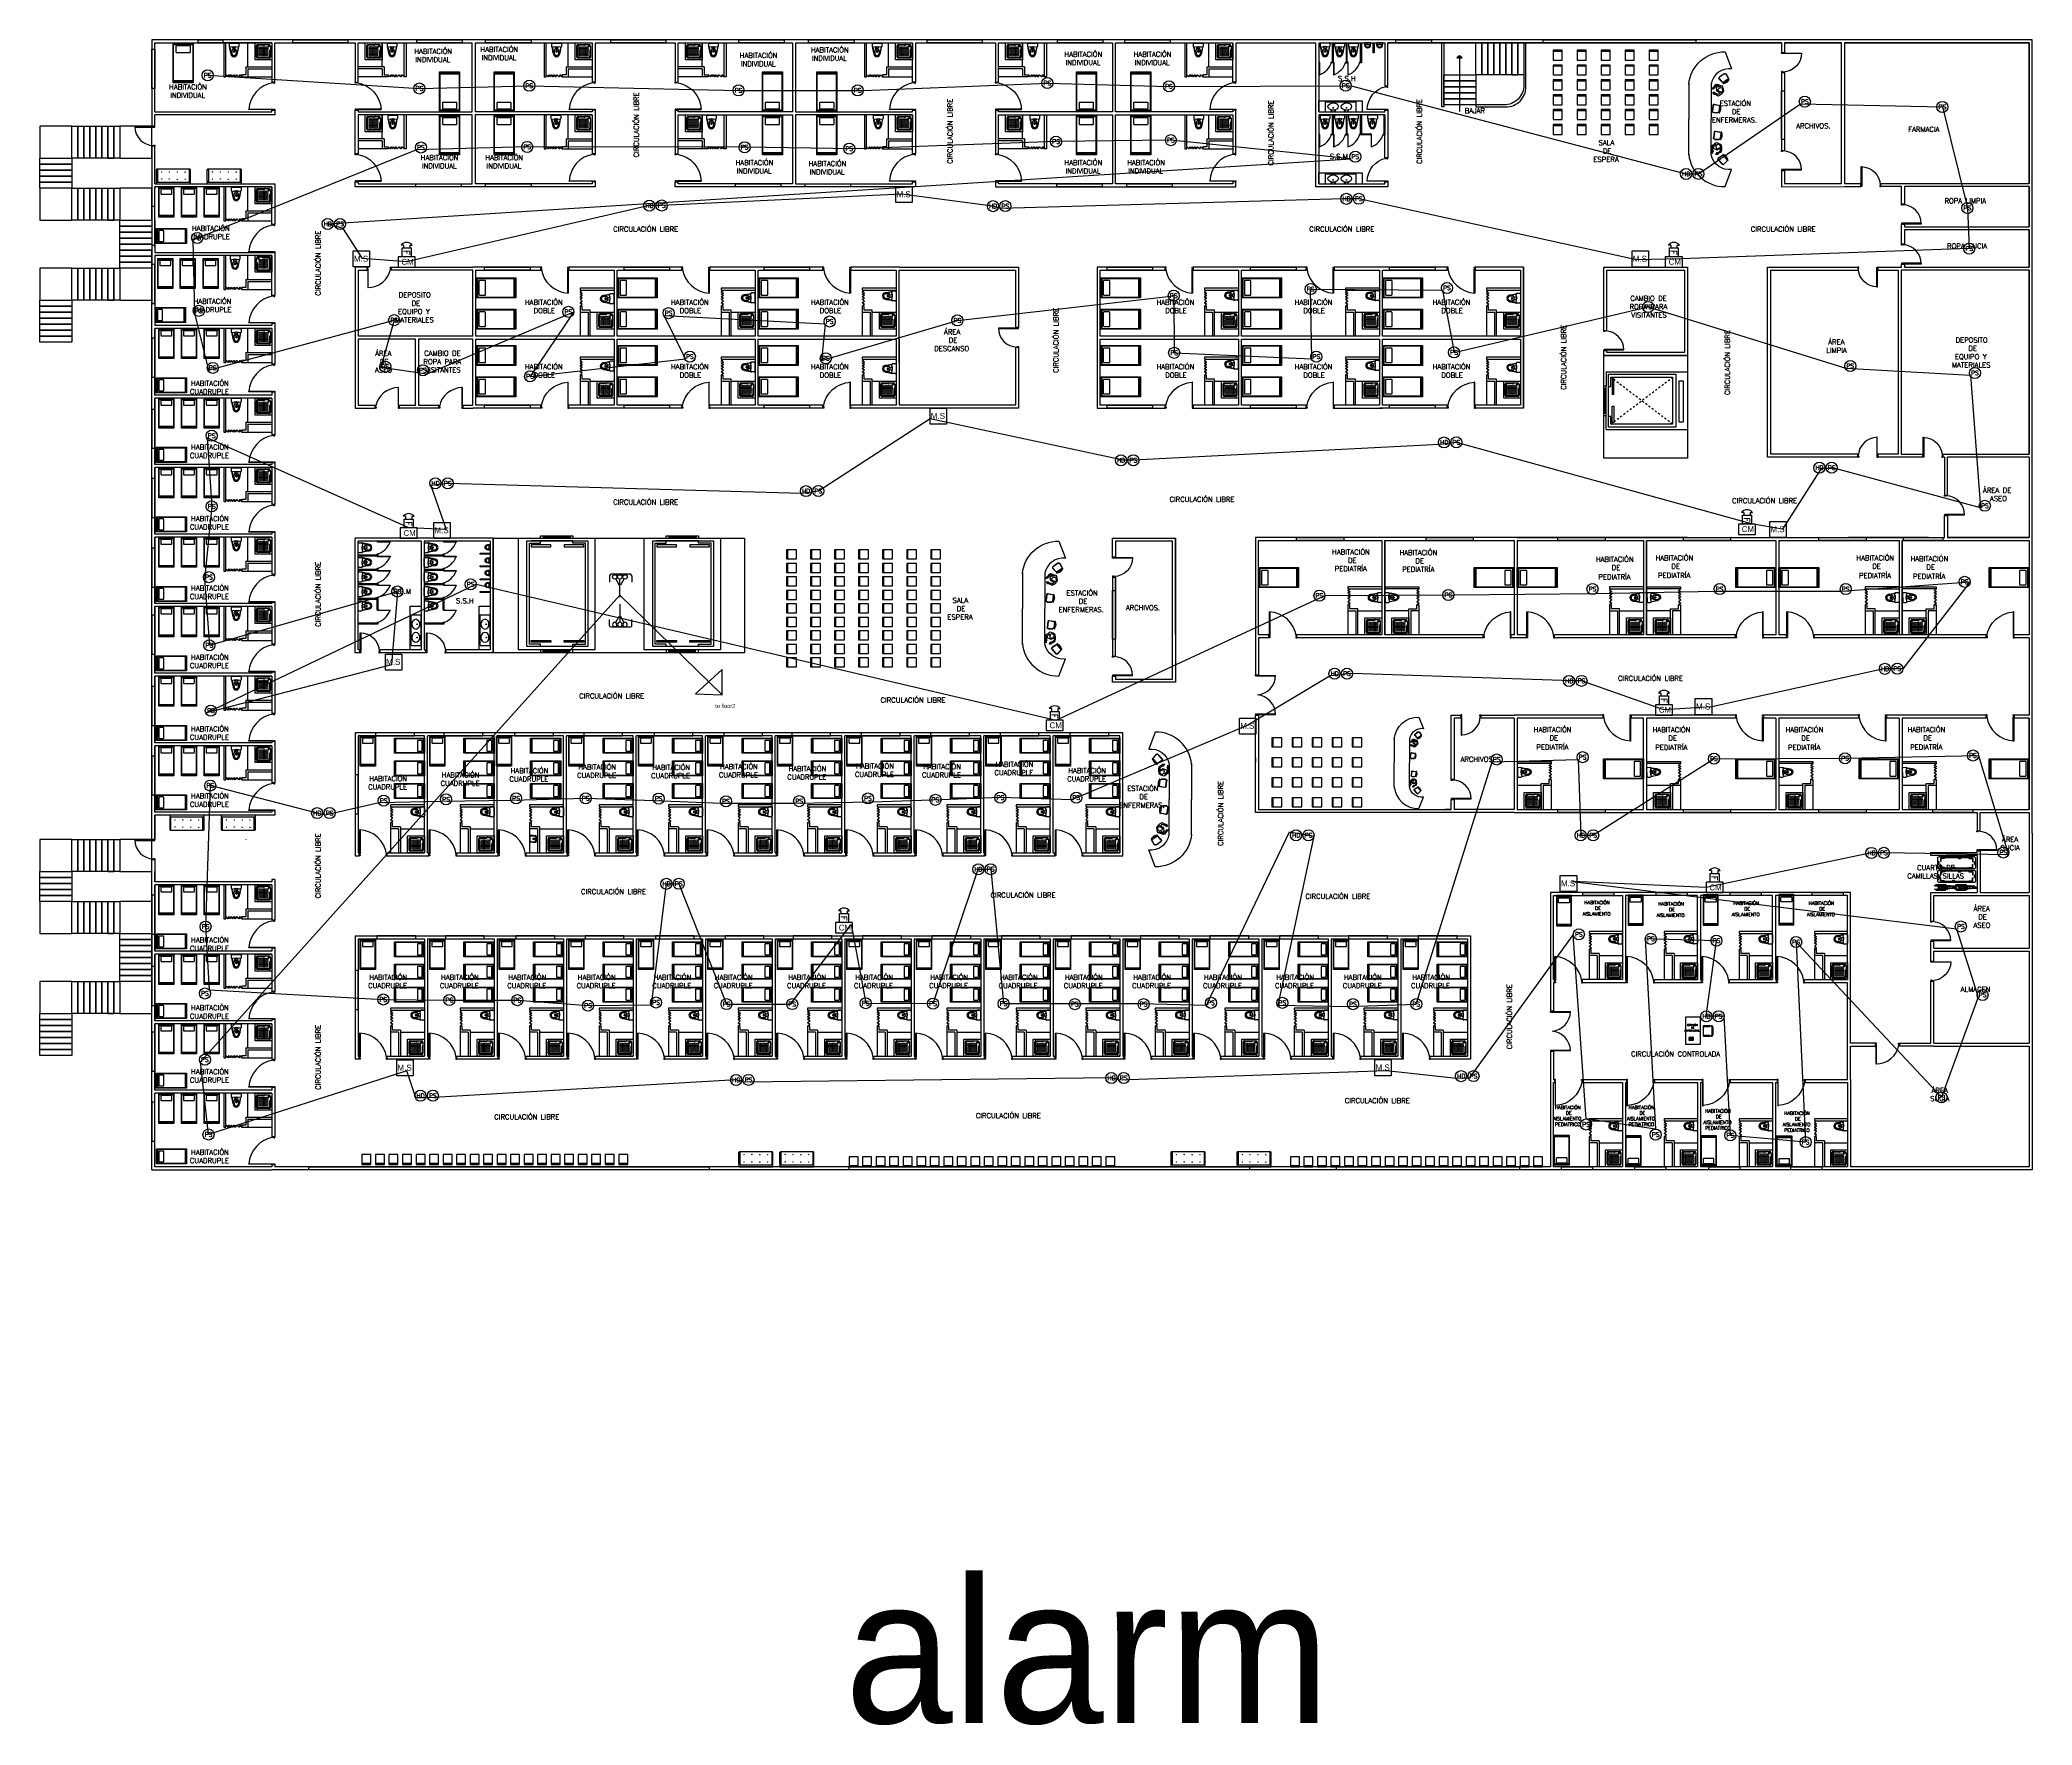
# Model space of a CAD drawing. Header units: metres. Extents: x -24 to 527, y -154 to 95.
# Drawn here: x -15.9 to 83.6, y -135.3 to -51.1 of the extents above; entities that cross this region are included whole.
import ezdxf
from ezdxf.enums import TextEntityAlignment as Align

# ---------------------------------------------------------------- set-up
doc = ezdxf.new("R2010")
doc.units = ezdxf.units.M
doc.header["$MEASUREMENT"] = 0
doc.linetypes.add('HIDDEN', pattern=[0.375, 0.25, -0.125])
doc.layers.add('a_sh_aparatos', color=4, linetype='Continuous', lineweight=18)
doc.layers.add('EQUIPO', color=1, linetype='Continuous', lineweight=0)
for name, color, linetype in [('ALMACEN', 10, 'Continuous'), ('AN-TEXTO', 3, 'Continuous'), ('AR-ASCENSOR', 4, 'Continuous'), ('AR-ESCALERAS', 1, 'Continuous'), ('AR-MOBILIRIO', 1, 'Continuous'), ('AR-MUROS', 6, 'Continuous'), ('AR-PUERTAS', 2, 'Continuous'), ('AR-VENTANAS', 2, 'Continuous'), ('MOBILIARIO', 42, 'Continuous'), ('S.H.', 2, 'Continuous'), ('Sanitarios', 2, 'Continuous')]:
    doc.layers.add(name, color=color, linetype=linetype)
doc.styles.add('ELEC', font='comic.ttf', dxfattribs={"height": 50})
doc.styles.add('REGULAR-2.5', font='romans.shx', dxfattribs={"height": 2.5})
doc.styles.add('ROMAND', font='romand', dxfattribs={"height": 0.5})
doc.styles.add('ROMANS', font='romans.shx', dxfattribs={"width": 0.75})

# ---------------------------------------------------------------- blocks, each defined once
blk = doc.blocks.new('AR-ESCALERAS 1 PISO')
at = {"layer": 'AR-ESCALERAS'}
blk.add_lwpolyline([(-2.25, 0.8), (-3.85, 0.8), (-3.85, -0.8), (-2.25, -0.8), (-2.25, 0.8)], dxfattribs=at)
for points in [[(-2.25, 0.8), (-1.95, 0.8), (-1.95, -0.8), (-2.25, -0.8)], [(-1.95, 0.8), (-1.65, 0.8), (-1.65, -0.8), (-1.95, -0.8)], [(-1.65, 0.8), (-1.35, 0.8), (-1.35, -0.8), (-1.65, -0.8)], [(-1.35, 0.8), (-1.05, 0.8), (-1.05, -0.8), (-1.35, -0.8)], [(-1.05, 0.8), (-0.75, 0.8), (-0.75, -0.8), (-1.05, -0.8)], [(-0.75, 0.8), (-0.45, 0.8), (-0.45, -0.8), (-0.75, -0.8)], [(-0.45, 0.8), (-0.15, 0.8), (-0.15, -0.8), (-0.45, -0.8)], [(-0.15, 0.8), (0.15, 0.8), (0.15, -0.8), (-0.15, -0.8)], [(-2.25, -0.8), (-2.25, -1.1), (-3.85, -1.1), (-3.85, -0.8)], [(-0.15, -0.8), (-0.45, -0.8), (-0.45, -0.8), (-0.15, -0.8)], [(-2.25, -1.1), (-2.25, -1.4), (-3.85, -1.4), (-3.85, -1.1)], [(-2.25, -1.4), (-2.25, -1.7), (-3.85, -1.7), (-3.85, -1.4)], [(-2.25, -1.7), (-2.25, -2), (-3.85, -2), (-3.85, -1.7)], [(-2.25, -2), (-2.25, -2.3), (-3.85, -2.3), (-3.85, -2)]]:
    blk.add_lwpolyline(points, close=True, dxfattribs=at)
blk = doc.blocks.new('AR-ASCENSOR 2')
at = {"layer": 'AR-ASCENSOR'}
for p, q in [((-2, 0.3), (1.8, 0.3)), ((-1.7, 0.6), (-1.7, 0.3)), ((-1.7, 0.5), (1.5, 0.5)), ((-1.7, 0.4), (1.5, 0.4)), ((1.5, 0.6), (1.5, 0.3)), ((-1.7, -13.2), (-1.7, -12.9)), ((-1.7, -13), (1.5, -13)), ((-1.7, -13.1), (1.5, -13.1))]:
    blk.add_line(p, q, dxfattribs=at)
for points in [[(-2, -12.9), (-4.6, -12.9), (-4.6, 0.3), (-2, 0.3), (-2, 0.6), (1.8, 0.6), (1.8, 0.3), (4.4, 0.3), (4.4, -12.9), (1.8, -12.9)], [(-3.6, 0), (3.6, 0), (3.6, -12.5), (-3.6, -12.5)], [(-3.1, -0.5), (-3.1, -0.7), (-0.8, -0.7), (-0.8, -0.5)], [(0.8, -0.5), (0.8, -0.7), (3.1, -0.7), (3.1, -0.5)], [(-3.1, -11.8), (-0.8, -11.8), (-0.8, -12), (-3.1, -12)], [(0.8, -11.8), (3.1, -11.8), (3.1, -12), (0.8, -12)]]:
    blk.add_lwpolyline(points, close=True, dxfattribs=at)
for points in [[(-2, -12.5), (-2, -12.2), (-3.3, -12.2), (-3.3, -0.3), (-2, -0.3), (-2, 0)], [(1.8, -12.5), (1.8, -12.2), (3.3, -12.2), (3.3, -0.3), (1.8, -0.3), (1.8, 0), (-3.1, 0)], [(-2, -12.9), (-2, -13.2), (1.8, -13.2), (1.8, -12.9)]]:
    blk.add_lwpolyline(points, dxfattribs=at)
blk = doc.blocks.new('AR-ASCENSOR 1')
at = {"layer": 'AR-ASCENSOR'}
for p, q in [((8.5, 3.7), (-1.9, 3.7)), ((-0.8, 2.7), (-1.4, 2.7)), ((-1.4, 2.7), (-1.4, -2.5)), ((-0.8, -2.5), (-0.8, 2.7)), ((-0.4, -3.4), (-0.4, 3.4)), ((-0.4, 3.4), (8.2, 3.4)), ((0, 3), (7.9, 3)), ((0, -3), (0, 3)), ((7.5, 0.7), (7.5, 2.8)), ((7.5, 2.8), (7.7, 2.8)), ((7.7, 2.8), (7.7, 0.7)), ((7.9, 3), (7.9, 2)), ((8.2, 3.4), (8.2, -3.4)), ((8.5, 3.7), (8.5, 1.9)), ((7.7, 0.7), (7.5, 0.7)), ((7.9, 2), (8.2, 2)), ((8.8, 1.9), (8.5, 1.9)), ((8.5, 1.9), (8.5, -1.9)), ((8.8, 1.6), (8.5, 1.6)), ((8.6, 1.6), (8.6, -1.6)), ((8.7, 1.6), (8.7, -1.6)), ((8.8, 1.9), (8.8, -1.9)), ((-1.4, -2.5), (-0.8, -2.5)), ((7.5, -0.8), (7.5, -2.9)), ((7.5, -0.8), (7.7, -0.8)), ((7.7, -2.9), (7.7, -0.8)), ((8.2, -1.8), (7.9, -1.8)), ((7.9, -1.8), (7.9, -3)), ((8.8, -1.6), (8.5, -1.6)), ((8.8, -1.9), (8.5, -1.9)), ((8.5, -3.7), (8.5, -1.9)), ((8.5, -3.7), (-1.9, -3.7)), ((8.2, -3.4), (-0.4, -3.4)), ((7.9, -3), (0, -3)), ((7.5, -2.9), (7.7, -2.9))]:
    blk.add_line(p, q, dxfattribs=at)
blk.add_lwpolyline([(-1.9, -3.7), (-1.9, 3.7)], dxfattribs=at)
at = {"layer": 'AR-ASCENSOR', "linetype": 'HIDDEN'}
for points in [[(0, 3), (7.9, -3)], [(7.9, 3), (0, -3)]]:
    blk.add_lwpolyline(points, dxfattribs=at)
blk = doc.blocks.new('AR-PUERTA 2')
at = {"layer": 'AR-PUERTAS', "linetype": 'Continuous'}
for points in [[(-1.354, -0.058), (-1.354, -0.008), (-1.329, -0.008), (-1.329, 0.042), (-1.379, 0.042), (-1.379, -0.058)], [(-0.029, -0.008), (-0.029, 0.042), (0.021, 0.042), (0.021, -0.058), (-0.004, -0.058), (-0.004, -0.008)], [(-0.004, -0.058), (-0.004, -1.258), (-0.029, -1.258), (-0.029, -0.058)]]:
    blk.add_lwpolyline(points, close=True, dxfattribs=at)
blk.add_arc((0.061, 0.169), 1.428, 188.12356, 267.39244, dxfattribs=at)
blk = doc.blocks.new('31643339')
at = {"layer": 'AR-MOBILIRIO'}
for p, q in [((0.038, 0.5), (0.038, -0.5)), ((0.038, 0.4), (0.087, 0.4)), ((1.9, 0.4), (1.95, 0.4)), ((1.95, 0.5), (1.95, -0.5)), ((0.038, -0.4), (0.087, -0.4)), ((1.9, -0.4), (1.95, -0.4))]:
    blk.add_line(p, q, dxfattribs=at)
blk.add_lwpolyline([(0, -0.5), (0, 0.5), (2, 0.5), (2, -0.5)], close=True, dxfattribs=at)
for points in [[(1.87, 0.475, -0.414214), (1.9, 0.445), (1.9, -0.445, -0.414214), (1.87, -0.475), (0.117, -0.475, -0.414214), (0.087, -0.445), (0.087, 0.445, -0.414214), (0.117, 0.475)], [(0.15, -0.332, 0.414214), (0.18, -0.362), (0.447, -0.362, 0.414214), (0.477, -0.332), (0.477, 0.333, 0.414214), (0.447, 0.363), (0.18, 0.363, 0.414214), (0.15, 0.333)]]:
    blk.add_lwpolyline(points, format="xyb", close=True, dxfattribs=at)
blk = doc.blocks.new('AR-PUERTA 1.2')
at = {"layer": 'AR-PUERTAS', "linetype": 'Continuous'}
for points in [[(0.004, 0.058), (0.004, 0.008), (0.029, 0.008), (0.029, -0.042), (-0.021, -0.042), (-0.021, 0.058)], [(1.154, 0.058), (1.154, 0.983), (1.129, 0.983), (1.129, 0.058)], [(1.129, 0.008), (1.129, -0.042), (1.179, -0.042), (1.179, 0.058), (1.154, 0.058), (1.154, 0.008)]]:
    blk.add_lwpolyline(points, close=True, dxfattribs=at)
blk.add_arc((1.141, -0.171), 1.154, 89.33321, 169.79183, dxfattribs=at)
blk = doc.blocks.new('AR-ESTACION DE ENFERMERAS')
at = {"layer": 'AR-MOBILIRIO'}
for p, q in [((-1.792, 3.363), (-1.792, 1.567)), ((-0.584, 2.259), (-0.616, 1.969)), ((-0.575, 2.257), (-0.606, 1.968)), ((-0.508, 2.307), (-0.304, 2.266)), ((-0.506, 2.317), (-0.302, 2.276)), ((-0.258, 2.205), (-0.286, 1.956)), ((-0.248, 2.203), (-0.276, 1.955)), ((-0.234, 2.041), (-0.266, 2.044)), ((-0.235, 2.036), (-0.266, 2.039)), ((-0.253, 2.118), (-0.262, 2.039)), ((-0.229, 2.075), (-0.262, 2.079)), ((-0.226, 2.115), (-0.258, 2.119)), ((-0.226, 2.11), (-0.258, 2.114)), ((-0.248, 2.118), (-0.257, 2.038)), ((-0.243, 2.117), (-0.252, 2.038)), ((-0.238, 2.117), (-0.247, 2.037)), ((-0.233, 2.116), (-0.242, 2.037)), ((-0.228, 2.116), (-0.237, 2.036)), ((-1.792, -0.23), (-1.792, 1.566)), ((-0.551, 1.905), (-0.343, 1.905)), ((-0.551, 1.895), (-0.343, 1.895)), ((-0.517, 0.919), (-0.549, 0.63)), ((-0.507, 0.918), (-0.539, 0.629)), ((-0.483, 0.566), (-0.275, 0.566)), ((-0.483, 0.556), (-0.275, 0.556)), ((-0.44, 0.968), (-0.236, 0.927)), ((-0.438, 0.977), (-0.235, 0.937)), ((-0.191, 0.865), (-0.218, 0.616)), ((-0.181, 0.864), (-0.208, 0.615)), ((-0.167, 0.697), (-0.199, 0.7)), ((-0.166, 0.702), (-0.198, 0.705)), ((-0.185, 0.779), (-0.194, 0.7)), ((-0.161, 0.736), (-0.194, 0.74)), ((-0.158, 0.771), (-0.191, 0.775)), ((-0.158, 0.776), (-0.19, 0.78)), ((-0.18, 0.779), (-0.189, 0.699)), ((-0.175, 0.778), (-0.184, 0.698)), ((-0.17, 0.777), (-0.179, 0.698)), ((-0.165, 0.777), (-0.174, 0.697)), ((-0.16, 0.776), (-0.169, 0.697)), ((-0.317, -0.464), (-0.126, -0.684)), ((-0.31, -0.458), (-0.119, -0.678)), ((-0.307, -0.367), (-0.138, -0.245)), ((-0.301, -0.375), (-0.132, -0.254)), ((-0.056, -0.262), (0.108, -0.451)), ((-0.048, -0.255), (0.115, -0.445)), ((-0.035, -0.68), (0.106, -0.527)), ((-0.028, -0.687), (0.113, -0.534)), ((0.032, -0.299), (0.007, -0.32)), ((0.035, -0.302), (0.011, -0.323)), ((0.011, -0.316), (0.063, -0.377)), ((0.015, -0.313), (0.067, -0.374)), ((0.019, -0.31), (0.071, -0.37)), ((0.022, -0.307), (0.075, -0.367)), ((0.026, -0.303), (0.078, -0.364)), ((0.03, -0.3), (0.082, -0.361)), ((0.059, -0.328), (0.034, -0.35)), ((0.081, -0.355), (0.056, -0.376)), ((0.084, -0.359), (0.06, -0.38))]:
    blk.add_line(p, q, dxfattribs=at)
at = {"layer": 'AR-MOBILIRIO', "linetype": 'ByBlock'}
for p, q in [((-0.672, 0.172), (-0.662, 0.218)), ((-0.652, 0.09), (-0.672, 0.172)), ((-0.662, 0.218), (-0.609, 0.269)), ((-0.632, 0.021), (-0.652, 0.09)), ((-0.642, 0.191), (-0.61, 0.17)), ((-0.637, -0.018), (-0.632, 0.021)), ((-0.612, 0.191), (-0.63, 0.185)), ((-0.559, 0.213), (-0.612, 0.191)), ((-0.61, 0.17), (-0.602, 0.118)), ((-0.609, 0.269), (-0.539, 0.304)), ((-0.602, 0.118), (-0.598, 0.08)), ((-0.598, 0.08), (-0.597, 0.04)), ((-0.597, 0.04), (-0.581, -0.004)), ((-0.494, 0.247), (-0.559, 0.213)), ((-0.546, 0.126), (-0.532, 0.191)), ((-0.515, 0.095), (-0.546, 0.126)), ((-0.539, 0.304), (-0.499, 0.332)), ((-0.532, 0.191), (-0.499, 0.25)), ((-0.361, 0.023), (-0.515, 0.095)), ((-0.453, 0.374), (-0.499, 0.332)), ((-0.499, 0.332), (-0.467, 0.322)), ((-0.454, 0.293), (-0.494, 0.247)), ((-0.467, 0.322), (-0.454, 0.293)), ((-0.39, 0.387), (-0.453, 0.374)), ((-0.405, 0.23), (-0.431, 0.203)), ((-0.431, 0.203), (-0.422, 0.15)), ((-0.422, 0.15), (-0.424, 0.105)), ((-0.424, 0.105), (-0.393, 0.085)), ((-0.399, 0.259), (-0.405, 0.23)), ((-0.378, 0.293), (-0.399, 0.259)), ((-0.393, 0.085), (-0.372, 0.064)), ((-0.34, 0.369), (-0.39, 0.387)), ((-0.336, 0.314), (-0.378, 0.293)), ((-0.315, 0.048), (-0.361, 0.023)), ((-0.345, 0.093), (-0.332, 0.111)), ((-0.342, 0.066), (-0.345, 0.093)), ((-0.261, 0.333), (-0.34, 0.369)), ((-0.308, 0.319), (-0.336, 0.314)), ((-0.332, 0.111), (-0.305, 0.09)), ((-0.218, 0.103), (-0.315, 0.048)), ((-0.279, 0.296), (-0.308, 0.319)), ((-0.305, 0.09), (-0.279, 0.108)), ((-0.259, 0.282), (-0.279, 0.296)), ((-0.279, 0.108), (-0.274, 0.131)), ((-0.274, 0.131), (-0.246, 0.132)), ((-0.186, 0.298), (-0.261, 0.333)), ((-0.232, 0.285), (-0.259, 0.282)), ((-0.246, 0.132), (-0.245, 0.15)), ((-0.245, 0.15), (-0.215, 0.138)), ((-0.224, 0.256), (-0.232, 0.285)), ((-0.21, 0.253), (-0.224, 0.256)), ((-0.221, 0.189), (-0.204, 0.206)), ((-0.202, 0.173), (-0.221, 0.189)), ((-0.215, 0.138), (-0.202, 0.173)), ((-0.177, 0.16), (-0.215, 0.104)), ((-0.215, 0.104), (-0.212, 0.039)), ((-0.212, 0.039), (-0.204, -0.009)), ((-0.204, 0.206), (-0.21, 0.253)), ((-0.159, 0.255), (-0.186, 0.298)), ((-0.14, 0.157), (-0.177, 0.16)), ((-0.156, 0.209), (-0.159, 0.255)), ((-0.138, 0.158), (-0.156, 0.209)), ((-0.151, -0.059), (-0.134, 0.052)), ((-0.134, 0.052), (-0.14, 0.157)), ((-0.641, -0.082), (-0.637, -0.018)), ((-0.61, -0.141), (-0.641, -0.082)), ((-0.605, -0.034), (-0.614, -0.07)), ((-0.614, -0.07), (-0.609, -0.106)), ((-0.605, -0.119), (-0.61, -0.141)), ((-0.609, -0.106), (-0.605, -0.119)), ((-0.591, -0.033), (-0.605, -0.034)), ((-0.571, -0.055), (-0.591, -0.033)), ((-0.581, -0.004), (-0.565, -0.044)), ((-0.565, -0.044), (-0.571, -0.055)), ((-0.44, -0.172), (-0.457, -0.176)), ((-0.457, -0.176), (-0.457, -0.186)), ((-0.457, -0.186), (-0.403, -0.199)), ((-0.397, -0.174), (-0.44, -0.172)), ((-0.386, -0.119), (-0.427, -0.13)), ((-0.427, -0.13), (-0.426, -0.136)), ((-0.426, -0.136), (-0.387, -0.146)), ((-0.403, -0.199), (-0.354, -0.185)), ((-0.38, -0.153), (-0.397, -0.174)), ((-0.387, -0.146), (-0.38, -0.153)), ((-0.347, -0.113), (-0.386, -0.119)), ((-0.354, -0.185), (-0.308, -0.141)), ((-0.297, -0.089), (-0.347, -0.113)), ((-0.308, -0.141), (-0.247, -0.104)), ((-0.252, -0.053), (-0.297, -0.089)), ((-0.208, -0.033), (-0.252, -0.053)), ((-0.247, -0.104), (-0.185, -0.084)), ((-0.2, -0.03), (-0.208, -0.033)), ((-0.204, -0.009), (-0.2, -0.03)), ((-0.185, -0.084), (-0.151, -0.059))]:
    blk.add_line(p, q, dxfattribs=at)
at = {"layer": 'AR-MOBILIRIO'}
for points in [[(-1.792, 3.317, -0.388962), (0.028, 4.934), (0.354, 4.08, 0.39649), (-0.672, 3.332), (-0.671, 1.567)], [(-1.792, -0.184, 0.388962), (0.028, -1.801), (0.354, -0.947, -0.39649), (-0.672, -0.199), (-0.671, 1.566)]]:
    blk.add_lwpolyline(points, format="xyb", dxfattribs=at)
at = {"layer": 'AR-MOBILIRIO', "linetype": 'ByBlock'}
for points in [[(-0.626, 3.064), (-0.648, 3.054), (-0.619, 3.115), (-0.566, 3.15), (-0.531, 3.17), (-0.488, 3.228), (-0.436, 3.294), (-0.393, 3.313), (-0.32, 3.302), (-0.25, 3.267), (-0.204, 3.253), (-0.142, 3.242)], [(-0.204, 3.253), (-0.192, 3.221), (-0.208, 3.193), (-0.268, 3.197), (-0.335, 3.228), (-0.385, 3.257), (-0.4, 3.268), (-0.402, 3.281), (-0.399, 3.243), (-0.436, 3.205), (-0.464, 3.179), (-0.496, 3.154), (-0.521, 3.115), (-0.543, 3.078), (-0.556, 3.076), (-0.55, 3.105), (-0.559, 3.115), (-0.593, 3.101), (-0.619, 3.075), (-0.626, 3.064)], [(-0.216, 2.89), (-0.318, 2.934), (-0.366, 2.956), (-0.401, 3.122), (-0.396, 3.165), (-0.336, 3.194), (-0.269, 3.202)], [(-0.32, 2.966), (-0.301, 2.985), (-0.278, 2.986), (-0.279, 2.951), (-0.248, 2.942), (-0.227, 2.951), (-0.21, 2.93), (-0.194, 2.94), (-0.187, 2.909), (-0.15, 2.92), (-0.149, 2.945), (-0.126, 2.942), (-0.092, 2.975), (-0.098, 2.987), (-0.079, 3.012), (-0.098, 3.031), (-0.099, 3.056), (-0.098, 3.093), (-0.119, 3.112), (-0.162, 3.133), (-0.201, 3.129), (-0.228, 3.116), (-0.265, 3.121), (-0.302, 3.081), (-0.339, 3.055), (-0.336, 3.019), (-0.34, 2.99)], [(-0.124, 2.86), (-0.094, 2.906), (-0.059, 2.935), (-0.041, 2.983), (-0.058, 3.064), (-0.078, 3.148), (-0.094, 3.199), (-0.142, 3.242)], [(-0.582, 2.911), (-0.591, 2.906), (-0.568, 2.855), (-0.527, 2.824), (-0.464, 2.815), (-0.398, 2.789), (-0.345, 2.751), (-0.304, 2.739), (-0.205, 2.793), (-0.126, 2.861), (-0.145, 2.892), (-0.214, 2.889)], [(-0.214, 2.889), (-0.263, 2.847), (-0.297, 2.812), (-0.311, 2.796), (-0.318, 2.8), (-0.36, 2.823), (-0.417, 2.837), (-0.466, 2.862), (-0.494, 2.89), (-0.527, 2.916), (-0.532, 2.911), (-0.516, 2.874), (-0.518, 2.864), (-0.545, 2.865), (-0.569, 2.9), (-0.582, 2.911)]]:
    blk.add_lwpolyline(points, dxfattribs=at)
at = {"layer": 'AR-MOBILIRIO'}
for centre, radius, start, end in [((-0.871, 2.148), 0.646, 336.7176, 10.54046), ((-0.206, 2.055), 0.0305, 272.50508, 304.83953), ((-0.202, 2.089), 0.0305, 42.27836, 74.6625), ((-0.804, 0.809), 0.646, 336.7176, 10.54046), ((-0.138, 0.716), 0.0305, 272.50508, 304.83953), ((-0.134, 0.75), 0.0305, 42.27836, 74.6625), ((-0.431, -0.75), 0.646, 23.88756, 57.71042), ((0.067, -0.299), 0.0305, 89.44831, 121.83246), ((0.089, -0.325), 0.0305, 319.67503, 352.00949)]:
    blk.add_arc(centre, radius, start, end, dxfattribs=at)
at = {"layer": 'AR-MOBILIRIO', "extrusion": (0, 0, -1)}
for centre, major_axis, start_param, end_param in [((-0.518, 2.251), (0.0369, 0.0554), 4.232936, 5.879449), ((-0.518, 2.251), (0.0313, 0.0471), 4.232936, 5.879449), ((-0.314, 2.211), (0.0313, 0.0471), 5.879449, 7.375986), ((-0.314, 2.211), (0.0369, 0.0554), 5.879449, 7.375986), ((-0.55, 1.962), (0.0369, 0.0554), 2.568445, 4.232936), ((-0.55, 1.962), (0.0313, 0.0471), 2.568445, 4.232936), ((-0.342, 1.962), (0.0313, 0.0471), 1.092801, 2.568445), ((-0.342, 1.962), (0.0369, 0.0554), 1.092801, 2.568445), ((-0.482, 0.623), (0.0369, 0.0554), 2.568445, 4.232936), ((-0.482, 0.623), (0.0313, 0.0471), 2.568445, 4.232936), ((-0.451, 0.912), (0.0369, 0.0554), 4.232936, 5.879449), ((-0.451, 0.912), (0.0313, 0.0471), 4.232936, 5.879449), ((-0.274, 0.622), (0.0313, 0.0471), 1.092801, 2.568445), ((-0.274, 0.622), (0.0369, 0.0554), 1.092801, 2.568445), ((-0.247, 0.871), (0.0313, 0.0471), 5.879449, 7.375986), ((-0.247, 0.871), (0.0369, 0.0554), 5.879449, 7.375986), ((-0.267, -0.421), (-0.0156, 0.0647), 4.232936, 5.879449), ((-0.267, -0.421), (-0.0132, 0.055), 4.232936, 5.879449), ((-0.099, -0.299), (-0.0156, 0.0647), 5.879449, 7.375986), ((-0.099, -0.299), (-0.0132, 0.055), 5.879449, 7.375986), ((-0.076, -0.641), (-0.0156, 0.0647), 2.568445, 4.232936), ((-0.076, -0.641), (-0.0132, 0.055), 2.568445, 4.232936), ((0.065, -0.488), (-0.0132, 0.055), 1.092801, 2.568445), ((0.065, -0.488), (-0.0156, 0.0647), 1.092801, 2.568445)]:
    blk.add_ellipse(centre, major_axis=major_axis, ratio=1, start_param=start_param, end_param=end_param, dxfattribs=at)
at = {"layer": 'AR-MOBILIRIO'}
for centre, major_axis, start_param, end_param in [((-0.244, 2.078), (0.022, 0.194), 2.867658, 6.556557), ((-0.269, 2.081), (0.022, 0.194), 3.414965, 6.009251), ((-0.176, 0.739), (0.022, 0.194), 2.867658, 6.556557), ((-0.202, 0.741), (0.022, 0.194), 3.414965, 6.009251), ((0.047, -0.338), (-0.128, 0.148), 2.867658, 6.556557), ((0.027, -0.354), (-0.128, 0.148), 3.414965, 6.009251)]:
    blk.add_ellipse(centre, major_axis=major_axis, ratio=0.239226, start_param=start_param, end_param=end_param, dxfattribs=at)
for points in [[(-0.188, 2.03), (-0.185, 2.049), (-0.183, 2.068), (-0.18, 2.095), (-0.18, 2.102), (-0.179, 2.11)], [(-0.121, 0.691), (-0.118, 0.71), (-0.115, 0.729), (-0.113, 0.755), (-0.112, 0.763), (-0.112, 0.771)], [(0.119, -0.329), (0.108, -0.314), (0.095, -0.299), (0.078, -0.28), (0.072, -0.274), (0.067, -0.268)]]:
    blk.add_open_spline(points, degree=3, knots=[4.503628, 4.503628, 4.503628, 4.503628, 4.7924379, 4.7924379, 4.9095358, 4.9095358, 4.9095358, 4.9095358], dxfattribs=at)
at = {"layer": 'MOBILIARIO', "linetype": 'ByBlock'}
blk.add_line((-0.63, 0.185), (-0.642, 0.191), dxfattribs=at)
blk = doc.blocks.new('AR-ESTACION DE ENFERMERAS 1')
at = {"layer": 'AR-MOBILIRIO'}
for p, q in [((0.165, 4.32), (0.304, 4.165)), ((0.172, 4.327), (0.311, 4.172)), ((0.413, 4.588), (0.176, 4.418)), ((0.419, 4.58), (0.182, 4.41)), ((0.59, 4.309), (0.387, 4.163)), ((0.596, 4.301), (0.393, 4.155)), ((0.481, 4.179), (0.462, 4.205)), ((0.53, 4.247), (0.465, 4.201)), ((0.485, 4.181), (0.466, 4.208)), ((0.533, 4.243), (0.468, 4.197)), ((0.536, 4.239), (0.471, 4.193)), ((0.539, 4.235), (0.474, 4.189)), ((0.542, 4.231), (0.477, 4.185)), ((0.545, 4.227), (0.479, 4.18)), ((0.514, 4.201), (0.494, 4.228)), ((0.5, 4.563), (0.606, 4.384)), ((0.508, 4.568), (0.614, 4.389)), ((0.542, 4.222), (0.523, 4.248)), ((0.546, 4.225), (0.527, 4.251))]:
    blk.add_line(p, q, dxfattribs=at)
for centre, radius, start, end in [((0.139, 4.727), 0.646, 288.61561, 322.43847), ((0.514, 4.17), 0.0305, 224.40308, 256.73754), ((0.542, 4.19), 0.0305, 354.17636, 26.56051)]:
    blk.add_arc(centre, radius, start, end, dxfattribs=at)
at = {"layer": 'AR-MOBILIRIO', "extrusion": (0, 0, -1)}
for centre, major_axis, start_param, end_param in [((0.215, 4.364), (0.0659, 0.0096), 2.568445, 4.232936), ((0.215, 4.364), (0.056, 0.0081), 2.568445, 4.232936), ((0.354, 4.209), (0.0659, 0.0096), 1.092801, 2.568445), ((0.354, 4.209), (0.056, 0.0081), 1.092801, 2.568445), ((0.452, 4.534), (0.0659, 0.0096), 4.232936, 5.879449), ((0.452, 4.534), (0.056, 0.0081), 4.232936, 5.879449), ((0.557, 4.355), (0.056, 0.0081), 5.879449, 7.375986), ((0.557, 4.355), (0.0659, 0.0096), 5.879449, 7.375986)]:
    blk.add_ellipse(centre, major_axis=major_axis, ratio=1, start_param=start_param, end_param=end_param, dxfattribs=at)
at = {"layer": 'AR-MOBILIRIO'}
for centre, start_param, end_param in [((0.506, 4.214), 2.867658, 6.556557), ((0.491, 4.234), 3.414965, 6.009251)]:
    blk.add_ellipse(centre, major_axis=(0.159, 0.113), ratio=0.239226, start_param=start_param, end_param=end_param, dxfattribs=at)
blk.add_open_spline([(0.507, 4.141), (0.523, 4.151), (0.539, 4.162), (0.561, 4.178), (0.567, 4.182), (0.573, 4.187)], degree=3, knots=[4.503628, 4.503628, 4.503628, 4.503628, 4.7924379, 4.7924379, 4.9095358, 4.9095358, 4.9095358, 4.9095358], dxfattribs=at)
at = {"layer": 'AR-MOBILIRIO', "color": 1}
blk.add_blockref('AR-ESTACION DE ENFERMERAS', (0.431, 0.75), dxfattribs=at)
blk = doc.blocks.new('silla')
for points in [[(-0.225, -0.023), (0.225, -0.023), (0.225, 0.023), (-0.225, 0.023)], [(-0.225, -0.473), (0.225, -0.473), (0.225, -0.023), (-0.225, -0.023)]]:
    blk.add_lwpolyline(points, close=True)
blk = doc.blocks.new('*U121')
at = {"layer": 'AR-MOBILIRIO', "rotation": 90}
blk.add_blockref('silla', (-0.225, 0), dxfattribs=at)
blk = doc.blocks.new('*U128')
at = {"layer": 'AR-MUROS', "color": 0, "linetype": 'ByBlock', "lineweight": -2}
for p in [(0, 5.4), (1.2, 5.4), (2.4, 5.4), (3.6, 5.4), (4.8, 5.4), (6, 5.4), (7.2, 5.4), (0, 4.725), (0, 4.05), (1.2, 4.725), (1.2, 4.05), (2.4, 4.725), (2.4, 4.05), (3.6, 4.725), (3.6, 4.05), (4.8, 4.725), (4.8, 4.05), (6, 4.725), (6, 4.05), (7.2, 4.725), (7.2, 4.05), (0, 3.375), (1.2, 3.375), (2.4, 3.375), (3.6, 3.375), (4.8, 3.375), (6, 3.375), (7.2, 3.375), (0, 2.7), (0, 2.025), (1.2, 2.7), (1.2, 2.025), (2.4, 2.7), (2.4, 2.025), (3.6, 2.7), (3.6, 2.025), (4.8, 2.7), (4.8, 2.025), (6, 2.7), (6, 2.025), (7.2, 2.7), (7.2, 2.025), (0, 1.35), (1.2, 1.35), (2.4, 1.35), (3.6, 1.35), (4.8, 1.35), (6, 1.35), (7.2, 1.35), (0, 0.675), (0, 0), (1.2, 0.675), (1.2, 0), (2.4, 0.675), (2.4, 0), (3.6, 0.675), (3.6, 0), (4.8, 0.675), (4.8, 0), (6, 0.675), (6, 0), (7.2, 0.675), (7.2, 0)]:
    blk.add_blockref('*U121', p, dxfattribs=at)
blk = doc.blocks.new('*U122')
at = {"layer": 'AR-MOBILIRIO'}
blk.add_blockref('silla', (0, 0.225), dxfattribs=at)
blk = doc.blocks.new('*U123')
at = {"layer": 'AR-MUROS', "color": 0, "linetype": 'ByBlock', "lineweight": -2}
for p in [(0, 3.717), (0, 2.974), (1.2, 3.717), (1.2, 2.974), (2.4, 3.717), (2.4, 2.974), (3.6, 3.717), (3.6, 2.974), (4.8, 3.717), (4.8, 2.974), (0, 2.23), (1.2, 2.23), (2.4, 2.23), (3.6, 2.23), (4.8, 2.23), (0, 1.487), (1.2, 1.487), (2.4, 1.487), (3.6, 1.487), (4.8, 1.487), (0, 0.743), (0, 0), (1.2, 0.743), (1.2, 0), (2.4, 0.743), (2.4, 0), (3.6, 0.743), (3.6, 0), (4.8, 0.743), (4.8, 0)]:
    blk.add_blockref('*U122', p, dxfattribs=at)
blk = doc.blocks.new('111111')
at = {"layer": 'AR-PUERTAS', "linetype": 'Continuous'}
for p, q in [((254.317, 121.561), (254.317, 122.51)), ((254.342, 121.586), (254.342, 122.51)), ((256.267, 122.51), (256.242, 122.51)), ((256.242, 121.586), (256.242, 122.51)), ((256.267, 121.561), (256.267, 122.51)), ((254.292, 121.511), (254.292, 121.611)), ((254.317, 121.611), (254.292, 121.611)), ((254.342, 121.511), (254.292, 121.511)), ((254.342, 121.586), (254.317, 121.586)), ((254.342, 121.561), (254.317, 121.561)), ((254.342, 121.511), (254.342, 121.561)), ((256.242, 121.586), (256.267, 121.586)), ((256.242, 121.511), (256.242, 121.561)), ((256.242, 121.561), (256.267, 121.561)), ((256.242, 121.511), (256.292, 121.511)), ((256.267, 121.611), (256.292, 121.611)), ((256.292, 121.511), (256.292, 121.611))]:
    blk.add_line(p, q, dxfattribs=at)
for centre, start, end in [((254.297, 121.512), 5.02208, 88.84704), ((256.287, 121.512), 91.15296, 174.97792)]:
    blk.add_arc(centre, 0.999, start, end, dxfattribs=at)
blk = doc.blocks.new('*U124')
at = {"layer": 'AR-MOBILIRIO', "rotation": 90}
blk.add_blockref('silla', (-0.225, 0), dxfattribs=at)
blk = doc.blocks.new('*U125')
at = {"layer": 'AR-MUROS', "color": 0, "linetype": 'ByBlock', "lineweight": -2}
for p in [(0, 3), (1, 3), (2, 3), (3, 3), (4, 3), (0, 2), (1, 2), (2, 2), (3, 2), (4, 2), (0, 1), (1, 1), (2, 1), (3, 1), (4, 1), (0, 0), (1, 0), (2, 0), (3, 0), (4, 0)]:
    blk.add_blockref('*U124', p, dxfattribs=at)
blk = doc.blocks.new('AR-MESA DE ENFERMERAS')
at = {"layer": 'AR-MOBILIRIO'}
for p, q in [((1195.493, 626.141), (1195.493, 626.088)), ((1195.572, 626.088), (1195.572, 626.141)), ((1195.881, 626.088), (1195.881, 626.141)), ((1196.386, 626.229), (1196.383, 626.222)), ((1196.386, 626.222), (1196.383, 626.214)), ((1196.387, 626.215), (1196.384, 626.208)), ((1196.388, 626.21), (1196.385, 626.203)), ((1196.389, 626.207), (1196.387, 626.2)), ((1196.391, 626.234), (1196.388, 626.227)), ((1196.391, 626.202), (1196.388, 626.195)), ((1196.392, 626.196), (1196.389, 626.189)), ((1196.394, 626.192), (1196.392, 626.185)), ((1196.395, 626.234), (1196.393, 626.227)), ((1196.397, 626.189), (1196.394, 626.182)), ((1196.4, 626.234), (1196.398, 626.227)), ((1196.402, 626.187), (1196.399, 626.18)), ((1196.404, 626.182), (1196.402, 626.175)), ((1196.405, 626.232), (1196.403, 626.225)), ((1196.407, 626.227), (1196.405, 626.219)), ((1196.41, 626.182), (1196.408, 626.175)), ((1196.416, 626.186), (1196.413, 626.179)), ((1196.42, 626.189), (1196.418, 626.182)), ((1196.422, 626.187), (1196.42, 626.18)), ((1196.429, 626.191), (1196.426, 626.183)), ((1196.442, 626.335), (1196.442, 626.252)), ((1196.442, 626.321), (1196.552, 626.321)), ((1196.442, 626.307), (1196.552, 626.307)), ((1196.442, 626.294), (1196.552, 626.294)), ((1196.442, 626.28), (1196.552, 626.28)), ((1196.442, 626.266), (1196.552, 626.266)), ((1196.442, 626.252), (1196.552, 626.252)), ((1196.455, 626.335), (1196.455, 626.252)), ((1196.469, 626.335), (1196.469, 626.252)), ((1196.483, 626.335), (1196.483, 626.252)), ((1196.497, 626.335), (1196.497, 626.252)), ((1196.511, 626.335), (1196.511, 626.252)), ((1196.524, 626.335), (1196.524, 626.252)), ((1196.538, 626.335), (1196.538, 626.252)), ((1195.493, 625.612), (1195.493, 625.665)), ((1195.572, 625.665), (1195.572, 625.612)), ((1195.881, 625.665), (1195.881, 625.612))]:
    blk.add_line(p, q, dxfattribs=at)
for points in [[(1195.493, 626.141, 0.414214), (1195.405, 626.053), (1195.405, 625.7, 0.414214), (1195.493, 625.612)], [(1195.493, 626.088), (1195.493, 626.088, 0.414214), (1195.458, 626.053), (1195.458, 625.7, 0.414214), (1195.493, 625.665)]]:
    blk.add_lwpolyline(points, format="xyb", dxfattribs=at)
for points in [[(1195.572, 626.115), (1195.493, 626.115)], [(1195.881, 626.141), (1195.572, 626.141)], [(1195.881, 626.088), (1195.572, 626.088)], [(1195.881, 625.638), (1195.908, 625.638), (1195.908, 626.115), (1195.881, 626.115)], [(1196.428, 626.199), (1196.409, 626.199), (1196.409, 626.355), (1196.597, 626.355), (1196.597, 626.199), (1196.581, 626.199)], [(1196.451, 626.217), (1196.558, 626.217)], [(1196.558, 626.178), (1196.451, 626.178)], [(1195.493, 625.638), (1195.572, 625.638)], [(1195.572, 625.665), (1195.881, 625.665)], [(1195.572, 625.612), (1195.881, 625.612)]]:
    blk.add_lwpolyline(points, dxfattribs=at)
for points in [[(1196.042, 625.182), (1196.792, 625.182), (1196.792, 626.532), (1196.042, 626.532)], [(1196.442, 626.335), (1196.552, 626.335), (1196.552, 626.252), (1196.442, 626.252)]]:
    blk.add_lwpolyline(points, close=True, dxfattribs=at)
for centre, start, end in [((1196.448, 626.198), 79.63456, 280.36544), ((1196.562, 626.198), 259.63456, 100.36544)]:
    blk.add_arc(centre, 0.0197, start, end, dxfattribs=at)
blk = doc.blocks.new('*U126')
at = {"layer": 'AR-MOBILIRIO', "rotation": 90}
blk.add_blockref('silla', (-0.225, 0), dxfattribs=at)
blk = doc.blocks.new('*U127')
at = {"layer": 'AR-MUROS', "color": 0, "linetype": 'ByBlock', "lineweight": -2}
for p in [(0, 12.825), (0, 12.15), (0, 11.475), (0, 10.8), (0, 10.125), (0, 9.45), (0, 8.775), (0, 8.1), (0, 7.425), (0, 6.75), (0, 6.075), (0, 5.4), (0, 4.725), (0, 4.05), (0, 3.375), (0, 2.7), (0, 2.025), (0, 1.35), (0, 0.675), (0, 0)]:
    blk.add_blockref('*U126', p, dxfattribs=at)
blk = doc.blocks.new('AR-PUERTA 1')
at = {"layer": 'AR-PUERTAS', "linetype": 'Continuous'}
for points in [[(0.004, 0.058), (0.004, 0.008), (0.029, 0.008), (0.029, -0.042), (-0.021, -0.042), (-0.021, 0.058)], [(0.954, 0.033), (0.954, 0.958), (0.929, 0.958), (0.929, 0.033)], [(0.929, 0.008), (0.929, -0.042), (0.979, -0.042), (0.979, 0.058), (0.954, 0.058), (0.954, 0.008)]]:
    blk.add_lwpolyline(points, close=True, dxfattribs=at)
blk.add_arc((0.954, 0.008), 0.949, 89.99887, 178.49317, dxfattribs=at)
blk = doc.blocks.new('AR-PUERTA DE BAÑOS')
at = {"layer": 'AR-PUERTAS', "linetype": 'Continuous'}
for p, q in [((1106.12, 652.977), (1106.17, 652.977)), ((1106.12, 652.977), (1106.12, 652.952)), ((1106.17, 652.977), (1106.17, 652.952)), ((1106.17, 652.952), (1106.12, 652.952)), ((1106.17, 652.33), (1106.12, 652.33)), ((1106.12, 652.305), (1106.12, 652.33)), ((1106.12, 652.305), (1106.17, 652.305)), ((1106.17, 652.305), (1106.17, 652.33))]:
    blk.add_line(p, q, dxfattribs=at)
blk.add_lwpolyline([(1106.145, 652.952), (1106.768, 652.952), (1106.768, 652.927), (1106.145, 652.927)], close=True, dxfattribs=at)
blk.add_arc((1105.848, 653.275), 0.983, 286.08942, 339.29005, dxfattribs=at)
blk = doc.blocks.new('AR-PUERTA PARA BAÑOS')
at = {"layer": 'AR-PUERTAS', "linetype": 'Continuous'}
for points in [[(1153.17, 673.325), (1153.17, 673.275), (1153.195, 673.275), (1153.195, 673.325)], [(1153.195, 673.3), (1153.195, 672.678), (1153.22, 672.678), (1153.22, 673.3)], [(1153.805, 673.275), (1153.805, 673.325), (1153.83, 673.325), (1153.83, 673.275)]]:
    blk.add_lwpolyline(points, close=True, dxfattribs=at)
blk.add_arc((1152.86, 673.597), 0.983, 290.70995, 343.91058, dxfattribs=at)
blk = doc.blocks.new('*U117')
at = {"layer": 'AR-MOBILIRIO', "rotation": 90}
blk.add_blockref('silla', (-0.225, 0), dxfattribs=at)
blk = doc.blocks.new('*U118')
at = {"layer": 'AR-MUROS', "color": 0, "linetype": 'ByBlock', "lineweight": -2}
for p in [(0, 12.825), (0, 12.15), (0, 11.475), (0, 10.8), (0, 10.125), (0, 9.45), (0, 8.775), (0, 8.1), (0, 7.425), (0, 6.75), (0, 6.075), (0, 5.4), (0, 4.725), (0, 4.05), (0, 3.375), (0, 2.7), (0, 2.025), (0, 1.35), (0, 0.675), (0, 0)]:
    blk.add_blockref('*U117', p, dxfattribs=at)
blk = doc.blocks.new('mueb')
at = {"layer": 'AR-MOBILIRIO'}
for p, q in [((354.197, 187.284), (354.197, 187.21)), ((355.897, 187.284), (354.197, 187.284)), ((354.197, 187.21), (355.897, 187.21)), ((354.251, 187.161), (354.197, 187.161)), ((354.197, 187.161), (354.197, 186.556)), ((354.224, 187.21), (354.224, 187.161)), ((354.251, 186.556), (354.251, 187.161)), ((355.842, 187.161), (355.897, 187.161)), ((355.842, 186.556), (355.842, 187.161)), ((355.87, 187.21), (355.87, 187.161)), ((355.897, 187.284), (355.897, 187.21)), ((355.897, 187.161), (355.897, 186.556)), ((354.197, 186.556), (354.251, 186.556)), ((354.197, 186.556), (354.251, 186.556)), ((354.224, 186.556), (354.224, 186.52)), ((354.224, 186.556), (354.224, 186.52)), ((355.87, 186.52), (354.224, 186.52)), ((354.468, 187.058), (354.444, 187.033)), ((354.468, 187.033), (354.444, 187.058)), ((354.468, 186.67), (354.444, 186.695)), ((354.468, 186.695), (354.444, 186.67)), ((354.859, 187.058), (354.834, 187.033)), ((354.859, 187.033), (354.834, 187.058)), ((354.859, 186.695), (354.834, 186.67)), ((354.859, 186.67), (354.834, 186.695)), ((355.232, 187.033), (355.257, 187.058)), ((355.232, 187.058), (355.257, 187.033)), ((355.232, 186.67), (355.257, 186.695)), ((355.232, 186.695), (355.257, 186.67)), ((355.623, 187.033), (355.647, 187.058)), ((355.623, 187.058), (355.647, 187.033)), ((355.623, 186.695), (355.647, 186.67)), ((355.623, 186.67), (355.647, 186.695)), ((355.897, 186.556), (355.842, 186.556)), ((355.87, 186.556), (355.87, 186.52))]:
    blk.add_line(p, q, dxfattribs=at)
blk = doc.blocks.new('*U119')
at = {"layer": 'AR-MOBILIRIO', "rotation": 90}
blk.add_blockref('silla', (-0.225, 0), dxfattribs=at)
blk = doc.blocks.new('*U120')
at = {"layer": 'AR-MUROS', "color": 0, "linetype": 'ByBlock', "lineweight": -2}
for p in [(0, 12.15), (0, 11.475), (0, 10.8), (0, 10.125), (0, 9.45), (0, 8.775), (0, 8.1), (0, 7.425), (0, 6.75), (0, 6.075), (0, 5.4), (0, 4.725), (0, 4.05), (0, 3.375), (0, 2.7), (0, 2.025), (0, 1.35), (0, 0.675), (0, 0)]:
    blk.add_blockref('*U119', p, dxfattribs=at)
blk = doc.blocks.new('LAVATORIO2 POZAS')
at = {"layer": 'AR-MOBILIRIO'}
for p, q in [((346.512, 176.233), (346.512, 176.967)), ((346.512, 176.967), (347.012, 176.967)), ((346.512, 175.433), (346.512, 176.233)), ((347.012, 175.428), (347.012, 176.967)), ((346.512, 175.428), (347.012, 175.428))]:
    blk.add_line(p, q, dxfattribs=at)
for centre, radius in [((346.805, 176.492), 0.0161), ((346.964, 176.575), 0.0226), ((346.964, 176.415), 0.0226), ((346.808, 175.832), 0.0161), ((346.964, 175.913), 0.0226), ((346.964, 175.753), 0.0226)]:
    blk.add_circle(centre, radius, dxfattribs=at)
for centre in [(346.746, 176.495), (346.746, 175.833)]:
    blk.add_ellipse(centre, major_axis=(-0.002, 0.261), ratio=0.699963, dxfattribs=at)
blk = doc.blocks.new('1p-toppiece')
at = {"layer": 'AR-MOBILIRIO'}
for p, q in [((-0.23, 0.22), (-0.53, 0.17)), ((-0.53, 0.17), (-0.27, 0.22)), ((-0.48, 0), (-0.48, 0)), ((-0.48, 0), (-0.48, 0)), ((-0.48, 0), (-0.48, 0)), ((-0.48, 0), (-0.48, 0)), ((-0.48, 0), (-0.48, 0)), ((-0.48, 0), (-0.48, 0)), ((-0.48, 0), (-0.48, 0)), ((-0.48, 0), (-0.48, 0)), ((-0.41, 0.04), (-0.44, 0.04)), ((-0.23, 0.22), (-0.23, 0.19)), ((-0.2, 0.01), (-0.23, 0.19)), ((-0.22, 0.1), (-0.22, 0)), ((-0.22, -0.09), (-0.22, 0)), ((-0.05, 0.26), (-0.19, 0.26)), ((-0.01, 0.22), (-0.01, -0.21)), ((-0.23, -0.21), (-0.53, -0.16)), ((-0.53, -0.17), (-0.27, -0.22)), ((-0.41, -0.03), (-0.44, -0.04)), ((-0.23, -0.19), (-0.2, 0)), ((-0.23, -0.19), (-0.23, -0.21)), ((-0.05, -0.25), (-0.19, -0.25))]:
    blk.add_line(p, q, dxfattribs=at)
blk.add_lwpolyline([(-0.47, -0.01, 0.139005), (-0.46, -0.01, 0.107089), (-0.46, -0.01, 0.080212), (-0.46, 0, 0.06796), (-0.46, 0, 0.06796), (-0.46, 0.01, 0.080212), (-0.46, 0.01, 0.107089), (-0.46, 0.01, 0.139005), (-0.47, 0.01, 0.139005), (-0.47, 0.01, 0.107089), (-0.47, 0.01, 0.080212), (-0.47, 0.01, 0.06796), (-0.48, 0, 0.06796), (-0.47, 0, 0.080212), (-0.47, -0.01, 0.107089), (-0.47, -0.01, 0.139005)], format="xyb", close=True, dxfattribs=at)
for centre in [(-0.26, 0.08), (-0.26, -0.07)]:
    blk.add_circle(centre, 0.008, dxfattribs=at)
for centre, radius, start, end in [((-0.55, 0), 0.165, 137.5273, 177.8064), ((-0.55, 0.01), 0.165, 182.1936, 222.4727), ((-0.54, 0), 0.159, 137.1746, 177.7477), ((-0.54, 0.01), 0.159, 182.2523, 222.8254), ((-0.52, -0.03), 0.206, 106.927, 136.493), ((-0.52, -0.03), 0.2, 106.5054, 136.1127), ((-0.54, 0), 0.122, 134.1142, 177.24), ((-0.54, 0), 0.115, 133.4423, 177.1285), ((-0.54, 0.01), 0.122, 182.76, 225.8858), ((-0.54, 0.01), 0.115, 182.8715, 226.5577), ((-0.52, -0.03), 0.157, 102.7254, 132.8308), ((-0.52, -0.03), 0.15, 101.8667, 132.1155), ((-0.48, -0.12), 0.296, 99.7929, 108.8085), ((-0.48, -0.12), 0.292, 99.5848, 108.4322), ((-0.48, -0.15), 0.279, 90.6669, 104.9929), ((-0.48, -0.16), 0.281, 90.6819, 104.1933), ((-0.47, -0.3), 0.428, 81.7587, 91.4179), ((-0.49, -0.36), 0.487, 81.705, 89.6761), ((-0.43, 0), 0.0456, 126.1832, 180), ((-0.43, 0), 0.0456, 180, 233.8168), ((-0.45, 0.02), 0.025, 82.2348, 126.1832), ((-0.43, 0), 0.123, 44.007, 82.2929), ((-0.43, 0), 0.132, 44.3018, 82.295), ((-0.41, 0.02), 0.015, 13.7696, 82.2348), ((-0.5, 0), 0.105, 0, 13.7696), ((-0.5, 0), 0.105, 346.2304, 0), ((-0.46, 0.01), 0.138, 358.6352, 34.0042), ((-0.46, 0), 0.138, 325.9958, 1.3648), ((-0.44, 0.01), 0.132, 357.4666, 37.446), ((-0.44, 0), 0.132, 322.554, 2.5334), ((-0.24, 0.07), 0.15, 87.0389, 99.7929), ((-0.19, 0.22), 0.04, 90, 180), ((-0.24, 0), 0.04, 351.6776, 8.3142), ((-0.05, 0.22), 0.04, 0, 90), ((-0.52, 0.04), 0.206, 223.507, 253.073), ((-0.52, 0.04), 0.2, 223.8873, 253.4946), ((-0.52, 0.04), 0.157, 227.1692, 257.2746), ((-0.52, 0.04), 0.15, 227.8845, 258.1333), ((-0.48, 0.12), 0.296, 251.1915, 260.2071), ((-0.48, 0.12), 0.292, 251.5678, 260.4152), ((-0.48, 0.16), 0.281, 255.8067, 269.3181), ((-0.48, 0.15), 0.279, 255.0071, 269.3331), ((-0.49, 0.37), 0.487, 270.3239, 278.295), ((-0.47, 0.3), 0.428, 268.5821, 278.2413), ((-0.45, -0.01), 0.025, 233.8168, 277.7652), ((-0.43, 0.01), 0.123, 277.7071, 315.993), ((-0.41, -0.02), 0.015, 277.7652, 346.2304), ((-0.43, 0.01), 0.132, 277.705, 315.6982), ((-0.24, -0.07), 0.15, 260.2071, 272.966), ((-0.19, -0.21), 0.04, 180, 270), ((-0.05, -0.21), 0.04, 270, 360)]:
    blk.add_arc(centre, radius, start, end, dxfattribs=at)
blk = doc.blocks.new('UR-UR')
at = {"layer": 'AR-MOBILIRIO'}
blk.add_line((-0.145, 0), (0.145, 0), dxfattribs=at)
blk.add_circle((0, -0.05), 0.0175, dxfattribs=at)
for centre, radius, start, end in [((1.254, 0.053), 1.4, 182.18027, 186.90205), ((0.083, -0.089), 0.22, 186.90205, 214.37306), ((-0.105, -0.111), 0.025, 96.17867, 179.62837), ((0, -1.08), 1, 90, 96.17867), ((-0.08, -0.108), 0.025, 94.7005, 178.54741), ((0.055, -0.112), 0.16, 178.54741, 216.66031), ((0.04, -0.12), 0.14, 170.46338, 186.32924), ((0, -0.124), 0.1, 186.32924, 270), ((0, -0.145), 0.12, 214.37306, 270), ((-0.049, -0.105), 0.05, 162.68454, 170.46338), ((0, -0.155), 0.09, 215.47603, 270), ((0, -0.225), 0.025, 90, 170.58615), ((0, -1.08), 1, 83.82133, 90), ((0, -0.124), 0.1, 270, 353.67076), ((0, -0.225), 0.025, 9.41385, 90), ((0, -0.155), 0.09, 270, 324.52397), ((0, -0.145), 0.12, 270, 325.62694), ((-0.055, -0.112), 0.16, 323.33969, 1.45259), ((0.08, -0.108), 0.025, 1.45259, 85.2995), ((0.049, -0.105), 0.05, 9.53662, 17.31546), ((-0.04, -0.12), 0.14, 353.67076, 9.53662), ((-0.083, -0.089), 0.22, 325.62694, 353.09795), ((0.105, -0.111), 0.025, 0.37163, 83.82133), ((-1.254, 0.053), 1.4, 353.09795, 357.81973)]:
    blk.add_arc(centre, radius, start, end, dxfattribs=at)
blk = doc.blocks.new('AR-PUERTA ACORDION')
at = {"layer": 'AR-PUERTAS'}
blk.add_lwpolyline([(-0.386, 0.049), (-0.288, -0.046), (-0.235, 0.057), (-0.185, -0.044), (-0.129, 0.054), (-0.046, -0.045), (0.01, 0.056), (0.073, -0.046), (0.158, 0.053), (0.252, -0.046), (0.317, 0.054), (0.41, -0.047), (0.41, -0.054), (0.318, 0.046), (0.253, -0.054), (0.158, 0.046), (0.072, -0.054), (0.01, 0.046), (-0.045, -0.054), (-0.128, 0.046), (-0.185, -0.054), (-0.235, 0.046), (-0.287, -0.054), (-0.39, 0.046)], close=True, dxfattribs=at)
blk = doc.blocks.new('A$C374E0E50')
at = {"layer": 'AR-MOBILIRIO', "ltscale": 0.5}
for p, q in [((0.1, 0), (-0.1, 0)), ((-0.2, -0.28), (-0.2, -0.12)), ((-0.2, -0.28), (-0.2, -0.44)), ((-0.19, -0.28), (-0.19, -0.12)), ((-0.19, -0.28), (-0.19, -0.44)), ((-0.16, -0.08), (-0.01, -0.08)), ((-0.16, -0.08), (-0.01, -0.08)), ((-0.16, -0.47), (0.16, -0.47)), ((-0.16, -0.48), (0.16, -0.48)), ((-0.01, -0.05), (-0.1, -0.05)), ((-0.01, -0.02), (-0.01, -0.22)), ((0.02, -0.02), (0.02, -0.22)), ((0.1, -0.05), (0.02, -0.05)), ((0.02, -0.08), (0.16, -0.08)), ((0.02, -0.08), (0.16, -0.08)), ((0.19, -0.28), (0.19, -0.12)), ((0.19, -0.28), (0.19, -0.44)), ((0.2, -0.28), (0.2, -0.12)), ((0.2, -0.28), (0.2, -0.44))]:
    blk.add_line(p, q, dxfattribs=at)
for centre in [(-0.1, -0.03), (0.1, -0.03)]:
    blk.add_circle(centre, 0.025, dxfattribs=at)
for centre, radius, start, end in [((-0.16, -0.12), 0.04, 90, 180), ((-0.16, -0.44), 0.04, 180, 270), ((-0.16, -0.12), 0.03, 90, 180), ((-0.16, -0.44), 0.03, 180, 270), ((0.58, -0.28), 0.75, 171.3003, 188.6997), ((-0.09, -0.17), 0.075, 97.2543, 171.3003), ((-0.09, -0.38), 0.075, 188.6997, 262.7457), ((0, -0.84), 0.75, 90.8855, 97.2543), ((0, 0.29), 0.75, 262.7457, 270), ((0, -0.16), 0.038, 113.2496, 246.7504), ((0, -0.16), 0.0275, 123.0557, 236.9443), ((0, -0.25), 0.03, 119.582, 60.418), ((0, -0.02), 0.015, 0, 180), ((0, -0.22), 0.015, 180, 0), ((0, 0.29), 0.75, 270, 277.6036), ((0, -0.84), 0.75, 82.3964, 88.5935), ((0, -0.16), 0.038, 293.2496, 66.7504), ((0, -0.16), 0.0275, 303.0557, 56.9443), ((0.09, -0.17), 0.075, 8.654, 82.3964), ((0.09, -0.38), 0.075, 277.6036, 351.346), ((0.16, -0.12), 0.04, 0, 90), ((0.16, -0.12), 0.03, 0, 90), ((-0.58, -0.28), 0.75, 351.346, 8.654), ((0.16, -0.44), 0.03, 269.9651, 0), ((0.16, -0.44), 0.04, 270, 0)]:
    blk.add_arc(centre, radius, start, end, dxfattribs=at)
blk = doc.blocks.new('A$C05366594')
at = {"layer": 'AR-MOBILIRIO', "linetype": 'Continuous'}
for p, q in [((0, 0), (0, 0.72)), ((0, 0.72), (0.72, 0.72)), ((0.72, 0), (0, 0)), ((0.068, 0.113), (0.068, 0.608)), ((0.09, 0.563), (0.09, 0.158)), ((0.113, 0.653), (0.585, 0.653)), ((0.608, 0.068), (0.113, 0.068)), ((0.367, 0.63), (0.158, 0.63)), ((0.563, 0.09), (0.158, 0.09)), ((0.428, 0.653), (0.397, 0.637)), ((0.63, 0.367), (0.63, 0.158)), ((0.653, 0.428), (0.637, 0.397)), ((0.653, 0.585), (0.653, 0.113)), ((0.72, 0.72), (0.72, 0))]:
    blk.add_line(p, q, dxfattribs=at)
at = {"layer": 'AR-MOBILIRIO', "color": 250}
for p, q in [((0.104, 0.563), (0.104, 0.158)), ((0.367, 0.617), (0.158, 0.617)), ((0.563, 0.104), (0.158, 0.104)), ((0.458, 0.653), (0.403, 0.625)), ((0.617, 0.367), (0.617, 0.158)), ((0.653, 0.458), (0.625, 0.403))]:
    blk.add_line(p, q, dxfattribs=at)
at = {"layer": 'AR-MOBILIRIO', "linetype": 'Continuous'}
for centre, major_axis, start_param, end_param in [((0.113, 0.608), (0.0318, 0.0318), 0.785398, 2.356194), ((0.113, 0.113), (-0.0318, 0.0318), 0.785398, 2.356194), ((0.158, 0.563), (0.0477, 0.0477), 0.785398, 2.356194), ((0.158, 0.158), (-0.0477, 0.0477), 0.785398, 2.356194), ((0.158, 0.158), (-0.0477, 0.0477), 0.785398, 2.356194), ((0.367, 0.698), (0.0477, 0.0477), 3.926991, 4.390638), ((0.563, 0.158), (0.0477, 0.0477), 3.926991, 5.497787), ((0.585, 0.585), (0.0477, 0.0477), 5.497787, 7.068583), ((0.608, 0.113), (-0.0318, 0.0318), 2.356194, 3.926991), ((0.698, 0.367), (-0.0477, 0.0477), 0.321751, 0.785398)]:
    blk.add_ellipse(centre, major_axis=major_axis, ratio=1, start_param=start_param, end_param=end_param, dxfattribs=at)
at = {"layer": 'AR-MOBILIRIO', "color": 250}
for centre, major_axis, start_param, end_param in [((0.158, 0.563), (-0.0382, 0.0382), -0.785398, 0.785398), ((0.158, 0.158), (-0.0382, 0.0382), 0.785398, 2.356194), ((0.158, 0.158), (0.0382, 0.0382), 2.356194, 3.926991), ((0.18, 0.54), (-0.00636, 0.00636), -0.785398, 5.497787), ((0.18, 0.495), (-0.00636, 0.00636), -0.785398, 5.497787), ((0.18, 0.45), (-0.00636, 0.00636), -0.785398, 5.497787), ((0.18, 0.405), (-0.00636, 0.00636), -0.785398, 5.497787), ((0.18, 0.36), (-0.00636, 0.00636), -0.785398, 5.497787), ((0.18, 0.315), (-0.00636, 0.00636), -0.785398, 5.497787), ((0.18, 0.27), (-0.00636, 0.00636), -0.785398, 5.497787), ((0.18, 0.225), (-0.00636, 0.00636), -0.785398, 5.497787), ((0.18, 0.18), (-0.00636, 0.00636), -0.785398, 5.497787), ((0.225, 0.54), (0.00636, 0.00636), 0.785398, 7.068583), ((0.225, 0.495), (0.00636, 0.00636), 0.785398, 7.068583), ((0.225, 0.45), (0.00636, 0.00636), 0.785398, 7.068583), ((0.225, 0.405), (0.00636, 0.00636), 0.785398, 7.068583), ((0.225, 0.36), (0.00636, 0.00636), 0.785398, 7.068583), ((0.225, 0.315), (0.00636, 0.00636), 0.785398, 7.068583), ((0.225, 0.27), (0.00636, 0.00636), 0.785398, 7.068583), ((0.225, 0.225), (0.00636, 0.00636), 0.785398, 7.068583), ((0.225, 0.18), (0.00636, 0.00636), 0.785398, 7.068583), ((0.27, 0.54), (0.00636, 0.00636), 0.785398, 7.068583), ((0.27, 0.495), (0.00636, 0.00636), 0.785398, 7.068583), ((0.27, 0.45), (0.00636, 0.00636), 0.785398, 7.068583), ((0.27, 0.405), (0.00636, 0.00636), 0.785398, 7.068583), ((0.27, 0.36), (0.00636, 0.00636), 0.785398, 7.068583), ((0.27, 0.315), (0.00636, 0.00636), 0.785398, 7.068583), ((0.27, 0.27), (0.00636, 0.00636), 0.785398, 7.068583), ((0.27, 0.225), (0.00636, 0.00636), 0.785398, 7.068583), ((0.27, 0.18), (0.00636, 0.00636), 0.785398, 7.068583), ((0.315, 0.54), (-0.00636, 0.00636), -0.785398, 5.497787), ((0.315, 0.495), (-0.00636, 0.00636), -0.785398, 5.497787), ((0.315, 0.45), (-0.00636, 0.00636), -0.785398, 5.497787), ((0.315, 0.36), (-0.00636, 0.00636), -0.785398, 5.497787), ((0.315, 0.315), (-0.00636, 0.00636), -0.785398, 5.497787), ((0.315, 0.27), (-0.00636, 0.00636), -0.785398, 5.497787), ((0.315, 0.225), (-0.00636, 0.00636), -0.785398, 5.497787), ((0.315, 0.405), (-0.00636, 0.00636), -0.785398, 5.497787), ((0.315, 0.18), (-0.00636, 0.00636), -0.785398, 5.497787), ((0.36, 0.54), (-0.00636, 0.00636), -0.785398, 5.497787), ((0.36, 0.495), (-0.00636, 0.00636), -0.785398, 5.497787), ((0.36, 0.45), (-0.00636, 0.00636), -0.785398, 5.497787), ((0.36, 0.405), (-0.00636, 0.00636), -0.785398, 5.497787), ((0.36, 0.36), (-0.00636, 0.00636), -0.785398, 5.497787), ((0.36, 0.315), (-0.00636, 0.00636), -0.785398, 5.497787), ((0.36, 0.27), (-0.00636, 0.00636), -0.785398, 5.497787), ((0.36, 0.225), (-0.00636, 0.00636), -0.785398, 5.497787), ((0.36, 0.18), (-0.00636, 0.00636), -0.785398, 5.497787), ((0.367, 0.698), (0.0573, 0.0573), 3.926991, 4.390638), ((0.405, 0.54), (-0.00636, 0.00636), -0.785398, 5.497787), ((0.405, 0.495), (-0.00636, 0.00636), -0.785398, 5.497787), ((0.405, 0.45), (-0.00636, 0.00636), -0.785398, 5.497787), ((0.405, 0.405), (-0.00636, 0.00636), -0.785398, 5.497787), ((0.405, 0.36), (-0.00636, 0.00636), -0.785398, 5.497787), ((0.405, 0.315), (-0.00636, 0.00636), -0.785398, 5.497787), ((0.405, 0.27), (-0.00636, 0.00636), -0.785398, 5.497787), ((0.405, 0.225), (-0.00636, 0.00636), -0.785398, 5.497787), ((0.405, 0.18), (-0.00636, 0.00636), -0.785398, 5.497787), ((0.45, 0.54), (0.00636, 0.00636), 0.785398, 7.068583), ((0.45, 0.495), (0.00636, 0.00636), 0.785398, 7.068583), ((0.45, 0.45), (0.00636, 0.00636), 0.785398, 7.068583), ((0.45, 0.405), (0.00636, 0.00636), 0.785398, 7.068583), ((0.45, 0.36), (0.00636, 0.00636), 0.785398, 7.068583), ((0.45, 0.315), (0.00636, 0.00636), 0.785398, 7.068583), ((0.45, 0.27), (0.00636, 0.00636), 0.785398, 7.068583), ((0.45, 0.225), (0.00636, 0.00636), 0.785398, 7.068583), ((0.45, 0.18), (0.00636, 0.00636), 0.785398, 7.068583), ((0.495, 0.54), (0.00636, 0.00636), 0.785398, 7.068583), ((0.495, 0.495), (0.00636, 0.00636), 0.785398, 7.068583), ((0.495, 0.45), (0.00636, 0.00636), 0.785398, 7.068583), ((0.495, 0.405), (0.00636, 0.00636), 0.785398, 7.068583), ((0.495, 0.36), (0.00636, 0.00636), 0.785398, 7.068583), ((0.495, 0.315), (0.00636, 0.00636), 0.785398, 7.068583), ((0.495, 0.27), (0.00636, 0.00636), 0.785398, 7.068583), ((0.495, 0.225), (0.00636, 0.00636), 0.785398, 7.068583), ((0.495, 0.18), (0.00636, 0.00636), 0.785398, 7.068583), ((0.54, 0.54), (-0.00636, 0.00636), -0.785398, 5.497787), ((0.54, 0.495), (-0.00636, 0.00636), -0.785398, 5.497787), ((0.54, 0.45), (-0.00636, 0.00636), -0.785398, 5.497787), ((0.54, 0.36), (-0.00636, 0.00636), -0.785398, 5.497787), ((0.54, 0.315), (-0.00636, 0.00636), -0.785398, 5.497787), ((0.54, 0.27), (-0.00636, 0.00636), -0.785398, 5.497787), ((0.54, 0.225), (-0.00636, 0.00636), -0.785398, 5.497787), ((0.54, 0.405), (-0.00636, 0.00636), -0.785398, 5.497787), ((0.54, 0.18), (-0.00636, 0.00636), -0.785398, 5.497787), ((0.585, 0.585), (0.0223, 0.0223), 0.785398, 7.068583), ((0.563, 0.158), (0.0382, 0.0382), 3.926991, 5.497787), ((0.585, 0.585), (-0.00955, 0.00955), -0.785398, 5.497787), ((0.576, 0.585), (0.00286, 0.00286), 0.785398, 7.068583), ((0.581, 0.592), (0.00286, 0.00286), 0.785398, 7.068583), ((0.581, 0.578), (0.00286, 0.00286), 0.785398, 7.068583), ((0.589, 0.592), (0.00286, 0.00286), 0.785398, 7.068583), ((0.589, 0.578), (0.00286, 0.00286), 0.785398, 7.068583), ((0.594, 0.585), (0.00286, 0.00286), 0.785398, 7.068583), ((0.698, 0.367), (-0.0573, 0.0573), 0.321751, 0.785398)]:
    blk.add_ellipse(centre, major_axis=major_axis, ratio=1, start_param=start_param, end_param=end_param, dxfattribs=at)
blk = doc.blocks.new('AR-ESCALERA DE EMERGENCIA')
at = {"layer": 'AR-ESCALERAS'}
for points in [[(3.2, 6.3), (4.797, 6.3), (4.797, 6.9), (4.797, 7.9), (3.2, 7.9)], [(0.8, 4.8), (-0.8, 4.8), (-0.8, 3.2), (0.8, 3.2), (0.8, 4.8)], [(4.8, 4.8), (3.2, 4.8), (3.2, 3.2), (4.8, 3.2), (4.8, 4.8)], [(0.8, 0.8), (-0.8, 0.8), (-0.8, -0.8), (0.8, -0.8), (0.8, 0.8)], [(4.8, 0.8), (3.2, 0.8), (3.2, -0.8), (4.8, -0.8), (4.8, 0.8)]]:
    blk.add_lwpolyline(points, dxfattribs=at)
for points in [[(0.8, 4.8), (1.1, 4.8), (1.1, 3.2), (0.8, 3.2)], [(1.1, 4.8), (1.4, 4.8), (1.4, 3.2), (1.1, 3.2)], [(1.4, 4.8), (1.7, 4.8), (1.7, 3.2), (1.4, 3.2)], [(1.7, 4.8), (2, 4.8), (2, 3.2), (1.7, 3.2)], [(2, 4.8), (2.3, 4.8), (2.3, 3.2), (2, 3.2)], [(2.3, 4.8), (2.6, 4.8), (2.6, 3.2), (2.3, 3.2)], [(2.6, 4.8), (2.9, 4.8), (2.9, 3.2), (2.6, 3.2)], [(2.9, 4.8), (3.2, 4.8), (3.2, 3.2), (2.9, 3.2)], [(2.9, 3.2), (2.6, 3.2), (2.6, 3.2), (2.9, 3.2)], [(4.8, 3.2), (4.8, 2.9), (3.2, 2.9), (3.2, 3.2)], [(4.8, 2.9), (4.8, 2.6), (3.2, 2.6), (3.2, 2.9)], [(4.8, 2.6), (4.8, 2.3), (3.2, 2.3), (3.2, 2.6)], [(4.8, 2.3), (4.8, 2), (3.2, 2), (3.2, 2.3)], [(4.8, 2), (4.8, 1.7), (3.2, 1.7), (3.2, 2)], [(4.8, 1.7), (4.8, 1.4), (3.2, 1.4), (3.2, 1.7)], [(4.8, 1.4), (4.8, 1.1), (3.2, 1.1), (3.2, 1.4)], [(4.8, 1.1), (4.8, 0.8), (3.2, 0.8), (3.2, 1.1)], [(0.8, 0.8), (1.1, 0.8), (1.1, -0.8), (0.8, -0.8)], [(1.1, 0.8), (1.4, 0.8), (1.4, -0.8), (1.1, -0.8)], [(1.4, 0.8), (1.7, 0.8), (1.7, -0.8), (1.4, -0.8)], [(1.7, 0.8), (2, 0.8), (2, -0.8), (1.7, -0.8)], [(2, 0.8), (2.3, 0.8), (2.3, -0.8), (2, -0.8)], [(2.3, 0.8), (2.6, 0.8), (2.6, -0.8), (2.3, -0.8)], [(2.6, 0.8), (2.9, 0.8), (2.9, -0.8), (2.6, -0.8)], [(2.9, 0.8), (3.2, 0.8), (3.2, -0.8), (2.9, -0.8)], [(0.8, -0.8), (0.8, -1.1), (-0.8, -1.1), (-0.8, -0.8)], [(2.9, -0.8), (2.6, -0.8), (2.6, -0.8), (2.9, -0.8)], [(0.8, -1.1), (0.8, -1.4), (-0.8, -1.4), (-0.8, -1.1)], [(0.8, -1.4), (0.8, -1.7), (-0.8, -1.7), (-0.8, -1.4)], [(0.8, -1.7), (0.8, -2), (-0.8, -2), (-0.8, -1.7)], [(0.8, -2), (0.8, -2.3), (-0.8, -2.3), (-0.8, -2)], [(0.8, -2.3), (0.8, -2.6), (-0.8, -2.6), (-0.8, -2.3)], [(0.8, -2.6), (0.8, -2.9), (-0.8, -2.9), (-0.8, -2.6)]]:
    blk.add_lwpolyline(points, close=True, dxfattribs=at)
at = {"layer": 'AR-MUROS'}
blk.add_blockref('AR-ESCALERAS 1 PISO', (3.05, 7.1), dxfattribs=at)
blk = doc.blocks.new('A$C15E859FE')
at = {"layer": 'AR-MOBILIRIO'}
for p, q in [((0.001, 1.84), (0, 0.06)), ((0.021, 1.69), (0.02, 0.21)), ((0.047, 1.69), (0.021, 1.69)), ((0.047, 1.69), (0.046, 0.21)), ((0.541, 1.9), (0.061, 1.9)), ((0.066, 1.553), (0.066, 1.758)), ((0.066, 1.758), (0.224, 1.758)), ((0.066, 1.553), (0.081, 1.553)), ((0.081, 1.553), (0.081, 1.743)), ((0.081, 1.743), (0.224, 1.743)), ((0.224, 1.743), (0.224, 1.758)), ((0.366, 1.855), (0.236, 1.855)), ((0.366, 1.835), (0.236, 1.835)), ((0.537, 1.757), (0.379, 1.758)), ((0.379, 1.743), (0.379, 1.758)), ((0.522, 1.742), (0.379, 1.743)), ((0.515, 1.14), (0.515, 1.06)), ((0.522, 1.553), (0.522, 1.742)), ((0.537, 1.553), (0.522, 1.553)), ((0.535, 1.14), (0.535, 1.06)), ((0.537, 1.553), (0.537, 1.757)), ((0.555, 1.69), (0.554, 0.21)), ((0.581, 1.69), (0.555, 1.69)), ((0.581, 1.69), (0.58, 0.21)), ((0.601, 1.84), (0.6, 0.06)), ((0.046, 0.21), (0.02, 0.21)), ((0.54, 0), (0.06, 0)), ((0.065, 0.348), (0.065, 0.143)), ((0.065, 0.348), (0.08, 0.348)), ((0.065, 0.143), (0.223, 0.143)), ((0.067, 0.84), (0.067, 0.76)), ((0.08, 0.348), (0.08, 0.158)), ((0.08, 0.158), (0.223, 0.158)), ((0.087, 0.84), (0.087, 0.76)), ((0.223, 0.158), (0.223, 0.143)), ((0.365, 0.07), (0.235, 0.07)), ((0.365, 0.05), (0.235, 0.05)), ((0.52, 0.158), (0.378, 0.158)), ((0.378, 0.158), (0.378, 0.143)), ((0.535, 0.143), (0.378, 0.143)), ((0.521, 0.347), (0.52, 0.158)), ((0.536, 0.347), (0.521, 0.347)), ((0.536, 0.347), (0.535, 0.143)), ((0.58, 0.21), (0.554, 0.21))]:
    blk.add_line(p, q, dxfattribs=at)
for centre, radius, start, end in [((0.061, 1.84), 0.06, 89.95369, 179.95369), ((0.236, 1.845), 0.01, 89.95369, 269.95369), ((0.366, 1.845), 0.01, 269.95369, 89.95369), ((0.525, 1.14), 0.01, 359.95369, 179.95369), ((0.525, 1.06), 0.01, 179.95369, 359.95369), ((0.541, 1.84), 0.06, 359.95369, 89.95369), ((0.06, 0.06), 0.06, 179.95369, 269.95369), ((0.077, 0.84), 0.01, 359.95369, 179.95369), ((0.077, 0.76), 0.01, 179.95369, 359.95369), ((0.235, 0.06), 0.01, 89.95369, 269.95369), ((0.365, 0.06), 0.01, 269.95369, 89.95369), ((0.54, 0.06), 0.06, 269.95369, 359.95369)]:
    blk.add_arc(centre, radius, start, end, dxfattribs=at)
blk = doc.blocks.new('S-RUEDAS2')
at = {"layer": 'AR-MOBILIRIO'}
for p, q in [((-0.146, 0.253), (-0.146, -0.237)), ((-0.133, 0.253), (-0.133, -0.237)), ((-0.133, 0.024), (-0.097, 0.024)), ((-0.097, 0.32), (-0.097, -0.304)), ((-0.081, 0.32), (-0.081, -0.304)), ((-0.081, 0.024), (-0.061, 0.024)), ((-0.071, 0.058), (-0.071, 0.16)), ((-0.032, 0.16), (-0.071, 0.16)), ((-0.032, 0.058), (-0.071, 0.058)), ((-0.061, -0.056), (-0.061, 0.058)), ((-0.042, -0.055), (-0.042, 0.058)), ((-0.042, 0.008), (0.042, 0.008)), ((-0.042, 0), (0.042, 0)), ((-0.032, 0.058), (-0.032, 0.16)), ((0.032, 0.16), (0.071, 0.16)), ((0.032, 0.058), (0.032, 0.16)), ((0.032, 0.058), (0.071, 0.058)), ((0.042, -0.055), (0.042, 0.058)), ((0.061, -0.056), (0.061, 0.058)), ((0.061, 0.024), (0.081, 0.024)), ((0.071, 0.058), (0.071, 0.16)), ((0.081, 0.32), (0.081, -0.304)), ((0.097, 0.32), (0.097, -0.304)), ((0.097, 0.024), (0.133, 0.024)), ((0.133, 0.253), (0.133, -0.237)), ((0.146, 0.253), (0.146, -0.237)), ((-0.133, -0.008), (-0.097, -0.008)), ((-0.081, -0.008), (-0.061, -0.008)), ((-0.074, -0.308), (-0.074, -0.077)), ((-0.071, -0.451), (-0.071, -0.371)), ((-0.061, -0.371), (-0.071, -0.371)), ((-0.061, -0.451), (-0.071, -0.451)), ((-0.061, -0.462), (-0.061, -0.329)), ((-0.061, -0.462), (-0.042, -0.462)), ((-0.058, -0.668), (-0.058, -0.462)), ((-0.058, -0.668), (-0.027, -0.668)), ((-0.048, -0.668), (-0.048, -0.462)), ((-0.048, -0.542), (-0.027, -0.542)), ((-0.042, -0.462), (-0.042, -0.329)), ((-0.042, -0.422), (0.042, -0.422)), ((-0.028, -0.308), (-0.028, -0.077)), ((-0.019, -0.55), (-0.027, -0.542)), ((-0.019, -0.66), (-0.027, -0.668)), ((-0.019, -0.66), (-0.019, -0.55)), ((0.02, -0.63), (0.012, -0.638)), ((0.012, -0.765), (0.012, -0.638)), ((0.058, -0.765), (0.012, -0.765)), ((0.012, -0.765), (0.02, -0.772)), ((0.048, -0.63), (0.02, -0.63)), ((0.058, -0.772), (0.02, -0.772)), ((0.023, -0.55), (0.031, -0.542)), ((0.023, -0.62), (0.023, -0.55)), ((0.048, -0.62), (0.023, -0.62)), ((0.023, -0.62), (0.031, -0.627)), ((0.028, -0.308), (0.028, -0.077)), ((0.048, -0.542), (0.031, -0.542)), ((0.048, -0.627), (0.031, -0.627)), ((0.042, -0.462), (0.042, -0.329)), ((0.061, -0.462), (0.042, -0.462)), ((0.048, -0.74), (0.048, -0.462)), ((0.058, -0.74), (0.048, -0.74)), ((0.058, -0.772), (0.058, -0.462)), ((0.061, -0.008), (0.081, -0.008)), ((0.061, -0.462), (0.061, -0.329)), ((0.071, -0.371), (0.061, -0.371)), ((0.071, -0.451), (0.061, -0.451)), ((0.071, -0.451), (0.071, -0.371)), ((0.074, -0.308), (0.074, -0.077)), ((0.097, -0.008), (0.133, -0.008))]:
    blk.add_line(p, q, dxfattribs=at)
for centre, radius, start, end in [((-0.14, 0.253), 0.00653, 360, 180), ((-0.089, 0.32), 0.00816, 360, 180), ((0.089, 0.32), 0.00816, 360, 180), ((0.14, 0.253), 0.00653, 0, 180), ((-0.14, -0.237), 0.00653, 180, 0), ((-0.089, -0.304), 0.00816, 180, 0), ((-0.051, -0.077), 0.0231, 360, 180), ((-0.051, -0.308), 0.0231, 180, 0), ((0.051, -0.077), 0.0231, 360, 180), ((0.051, -0.308), 0.0231, 180, 0), ((0.089, -0.304), 0.00816, 180, 0), ((0.14, -0.237), 0.00653, 180, 0)]:
    blk.add_arc(centre, radius, start, end, dxfattribs=at)
blk = doc.blocks.new('PS SENSOR')
at = {"ltscale": 8}
blk.add_circle((0, 0), 20.4, dxfattribs=at)
at = {"ltscale": 8, "style": 'ROMANS'}
blk.add_text('PS', height=16.34, dxfattribs=at).set_placement((0, 0), align=Align.MIDDLE)
blk = doc.blocks.new('HD SENSOR')
at = {"ltscale": 8}
blk.add_circle((-0.7, 0), 20.7, dxfattribs=at)
at = {"ltscale": 8, "style": 'ROMANS'}
blk.add_text('HD', height=16.59, dxfattribs=at).set_placement((0, 0), align=Align.MIDDLE)
blk = doc.blocks.new('INT SIREN')
at = {"ltscale": 8}
for p, q in [((-24.7, 16.1), (-24.7, 21.1)), ((-24.7, 16.1), (-18.7, 16.1)), ((-24.7, 2.7), (-24.7, -2.3)), ((-24.7, 2.7), (-18.7, 2.7)), ((-18.7, 0), (-18.7, 18.7)), ((-18.7, 18.7), (0, 18.7)), ((0, 0), (-18.7, 0)), ((0, 18.7), (0, 0))]:
    blk.add_line(p, q, dxfattribs=at)
blk.add_ellipse((-15.4, 9.4), major_axis=(0, 14.9), ratio=1, start_param=0.671127, end_param=2.470465, dxfattribs=at)
at = {"ltscale": 8, "style": 'ROMAND', "text_generation_flag": 6}
blk.add_text('F', height=13.2, rotation=180, dxfattribs=at).set_placement((-13.8, 2.6))
blk = doc.blocks.new('CONTOL MODULE')
at = {"ltscale": 8}
blk.add_lwpolyline([(52.3, 31.7), (0, 31.7), (0, 0), (52.3, 0)], close=True, dxfattribs=at)
at = {"ltscale": 8, "insert": (10.3, 25.1), "char_height": 18, "width": 37.8, "attachment_point": 1}
blk.add_mtext('CM', dxfattribs=at)
blk = doc.blocks.new('MANUAL CALL POINT')
at = {"ltscale": 8}
for p, q in [((0, 18.7), (19.1, 18.7)), ((0, 0), (0, 18.7)), ((19.1, 0), (0, 0)), ((19.1, 18.7), (19.1, 0))]:
    blk.add_line(p, q, dxfattribs=at)
at = {"ltscale": 8, "style": 'ELEC'}
blk.add_text('M.S', height=7, dxfattribs=at).set_placement((0.8, 6.1))
blk = doc.blocks.new('LADDER')
at = {"linetype": 'Continuous', "ltscale": 8}
for p, q in [((-59.3, 0), (-6.1, 0)), ((-4.6, 12.5), (-24.4, 1.8)), ((2.9, 30.2), (-15, 30.2)), ((7.9, -29.8), (7.9, 25.2)), ((-4.6, -12.5), (-24.4, -1.8)), ((2.9, -34.8), (-15, -34.8))]:
    blk.add_line(p, q, dxfattribs=at)
for centre in [(0, 15), (0, 0), (0, -15)]:
    blk.add_circle(centre, 6.5, dxfattribs=at)
for centre, start, end in [((2.9, 25.2), 0, 90), ((2.9, -29.8), 270, 0)]:
    blk.add_arc(centre, 5, start, end, dxfattribs=at)

msp = doc.modelspace()

# ---------------------------------------------------------------- hatches: boundary and pattern name
at = {"layer": 'AR-ESCALERAS'}
h = msp.add_hatch(color=1, dxfattribs=at)
h.dxf.hatch_style = 1
h.paths.add_polyline_path([(54.993, -51.942), (54.859, -52.037), (54.993, -52.037), (55.127, -52.037)])

# ---------------------------------------------------------------- linework, layer by layer
msp.add_lwpolyline([(55.127, -52.037), (54.993, -51.942), (54.859, -52.037), (54.993, -52.037)], close=True, dxfattribs=at)
msp.add_lwpolyline([(54.993, -52.037), (54.993, -54.732)], dxfattribs=at)
at = {"layer": 'AR-MUROS'}
for p, q in [((-5.542, -51.295), (-6.742, -51.295)), ((-4.342, -51.295), (-5.542, -51.295)), ((-0.042, -51.295), (5.658, -51.295)), ((48.618, -51.295), (48.618, -52.295)), ((58.306, -51.295), (66.427, -51.295)), ((-5.642, -52.495), (-4.342, -52.495)), ((-5.542, -52.595), (-4.342, -52.595)), ((1.258, -52.495), (-0.042, -52.495)), ((1.158, -52.595), (-0.042, -52.595)), ((10.358, -52.495), (11.658, -52.495)), ((10.458, -52.595), (11.658, -52.595)), ((17.258, -52.495), (15.958, -52.495)), ((17.158, -52.595), (15.958, -52.595)), ((26.358, -52.495), (27.658, -52.495)), ((26.458, -52.595), (27.658, -52.595)), ((33.258, -52.495), (31.958, -52.495)), ((33.158, -52.595), (31.958, -52.595)), ((42.358, -52.495), (43.658, -52.495)), ((42.458, -52.595), (43.658, -52.595)), ((-5.642, -52.895), (-5.842, -52.895)), ((-5.842, -52.895), (-5.842, -52.995)), ((-5.842, -52.995), (-5.542, -52.995)), ((-5.542, -52.995), (-4.342, -52.995)), ((1.158, -52.995), (-0.042, -52.995)), ((1.458, -52.995), (1.158, -52.995)), ((1.258, -52.895), (1.458, -52.895)), ((1.458, -52.895), (1.458, -52.995)), ((10.358, -52.895), (10.158, -52.895)), ((10.158, -52.895), (10.158, -52.995)), ((10.158, -52.995), (10.458, -52.995)), ((10.458, -52.995), (11.658, -52.995)), ((11.658, -53.253), (11.808, -53.253)), ((17.158, -52.995), (15.958, -52.995)), ((17.458, -52.995), (17.158, -52.995)), ((17.258, -52.895), (17.458, -52.895)), ((17.458, -52.895), (17.458, -52.995)), ((26.358, -52.895), (26.158, -52.895)), ((26.158, -52.895), (26.158, -52.995)), ((26.158, -52.995), (26.458, -52.995)), ((26.458, -52.995), (27.658, -52.995)), ((33.158, -52.995), (31.958, -52.995)), ((33.458, -52.995), (33.158, -52.995)), ((33.258, -52.895), (33.458, -52.895)), ((33.458, -52.895), (33.458, -52.995)), ((42.358, -52.895), (42.158, -52.895)), ((42.158, -52.895), (42.158, -52.995)), ((42.158, -52.995), (42.458, -52.995)), ((42.458, -52.995), (43.658, -52.995)), ((11.808, -54.653), (11.658, -54.653)), ((48.618, -54.895), (48.618, -55.895)), ((51.258, -54.895), (51.258, -55.895)), ((1.258, -56.095), (-0.042, -56.095)), ((1.158, -56.195), (-0.042, -56.195)), ((1.158, -56.595), (-0.042, -56.595)), ((1.458, -56.595), (1.158, -56.595)), ((1.258, -56.495), (1.458, -56.495)), ((1.458, -56.495), (1.458, -56.595)), ((10.358, -56.495), (10.158, -56.495)), ((10.158, -56.495), (10.158, -56.595)), ((10.158, -56.595), (10.458, -56.595)), ((10.358, -56.095), (11.658, -56.095)), ((10.458, -56.195), (11.658, -56.195)), ((10.458, -56.595), (11.658, -56.595)), ((17.258, -56.095), (15.958, -56.095)), ((17.158, -56.195), (15.958, -56.195)), ((17.158, -56.595), (15.958, -56.595)), ((17.458, -56.595), (17.158, -56.595)), ((17.258, -56.495), (17.458, -56.495)), ((17.458, -56.495), (17.458, -56.595)), ((26.358, -56.495), (26.158, -56.495)), ((26.158, -56.495), (26.158, -56.595)), ((26.158, -56.595), (26.458, -56.595)), ((26.358, -56.095), (27.658, -56.095)), ((26.458, -56.195), (27.658, -56.195)), ((26.458, -56.595), (27.658, -56.595)), ((33.258, -56.095), (31.958, -56.095)), ((33.158, -56.195), (31.958, -56.195)), ((33.158, -56.595), (31.958, -56.595)), ((33.458, -56.595), (33.158, -56.595)), ((33.258, -56.495), (33.458, -56.495)), ((33.458, -56.495), (33.458, -56.595)), ((42.358, -56.495), (42.158, -56.495)), ((42.158, -56.495), (42.158, -56.595)), ((42.158, -56.595), (42.458, -56.595)), ((42.358, -56.095), (43.658, -56.095)), ((42.458, -56.195), (43.658, -56.195)), ((42.458, -56.595), (43.658, -56.595)), ((11.808, -56.833), (11.658, -56.833)), ((11.808, -58.233), (11.658, -58.233)), ((-5.642, -59.695), (-4.342, -59.695)), ((-5.642, -60.095), (-5.842, -60.095)), ((-5.842, -60.095), (-5.842, -60.195)), ((-5.842, -60.195), (-5.542, -60.195)), ((-5.542, -59.795), (-4.342, -59.795)), ((-5.542, -60.195), (-4.342, -60.195)), ((-0.192, -62.495), (-0.192, -69.545)), ((-0.042, -62.645), (-0.042, -65.945)), ((9.084, -62.645), (9.084, -62.495)), ((10.484, -62.645), (10.484, -62.495)), ((16.134, -62.645), (16.134, -62.495)), ((17.534, -62.645), (17.534, -62.495)), ((23.184, -62.645), (23.184, -62.495)), ((24.584, -62.645), (24.584, -62.495)), ((70.525, -62.645), (70.525, -71.852)), ((-10.192, -63.256), (-10.192, -65.419)), ((-5.642, -63.511), (-5.842, -63.511)), ((-5.842, -63.511), (-5.842, -63.611)), ((-5.842, -63.611), (-5.542, -63.611)), ((-5.642, -63.112), (-4.342, -63.112)), ((-5.542, -63.212), (-4.342, -63.212)), ((-5.542, -63.611), (-4.342, -63.611)), ((-4.342, -65.419), (-10.192, -65.419)), ((-4.342, -65.569), (-10.192, -65.569)), ((-4.342, -65.312), (-4.342, -65.419)), ((-4.342, -65.569), (-4.342, -67.348)), ((-4.192, -65.312), (-4.192, -65.569)), ((-4.192, -65.569), (-4.192, -67.348)), ((11.051, -64.745), (11.051, -65.945)), ((18.101, -64.745), (18.101, -65.945)), ((25.151, -64.745), (25.151, -65.945)), ((42.244, -64.745), (42.244, -65.945)), ((49.294, -64.745), (49.294, -65.945)), ((56.344, -64.745), (56.344, -65.945)), ((-0.042, -66.095), (-0.042, -69.395)), ((-5.642, -67.168), (-5.842, -67.168)), ((-5.842, -67.168), (-5.842, -67.268)), ((-5.842, -67.268), (-5.542, -67.268)), ((-5.642, -66.769), (-4.342, -66.769)), ((-5.542, -66.869), (-4.342, -66.869)), ((-5.542, -67.268), (-4.342, -67.268)), ((11.051, -68.195), (11.051, -69.395)), ((18.101, -68.195), (18.101, -69.395)), ((25.151, -68.195), (25.151, -69.395)), ((42.244, -68.195), (42.244, -69.395)), ((49.294, -68.195), (49.294, -69.395)), ((56.344, -68.195), (56.344, -69.395)), ((-4.342, -68.892), (-10.192, -68.892)), ((-4.342, -69.042), (-10.192, -69.042)), ((-4.342, -68.748), (-4.342, -68.892)), ((-4.342, -69.042), (-4.342, -70.884)), ((-4.192, -68.748), (-4.192, -69.042)), ((-4.192, -69.042), (-4.192, -70.884)), ((9.084, -69.545), (9.084, -69.395)), ((10.484, -69.545), (10.484, -69.395)), ((16.134, -69.545), (16.134, -69.395)), ((17.534, -69.545), (17.534, -69.395)), ((23.184, -69.545), (23.184, -69.395)), ((24.584, -69.545), (24.584, -69.395)), ((-5.642, -70.641), (-5.842, -70.641)), ((-5.842, -70.641), (-5.842, -70.741)), ((-5.642, -70.242), (-4.342, -70.242)), ((-5.542, -70.342), (-4.342, -70.342)), ((-5.842, -70.741), (-5.542, -70.741)), ((-5.542, -70.741), (-4.342, -70.741)), ((-4.342, -72.365), (-10.192, -72.365)), ((-4.342, -72.515), (-10.192, -72.515)), ((-4.342, -72.284), (-4.342, -72.365)), ((-4.342, -72.515), (-4.342, -74.36)), ((-4.192, -72.284), (-4.192, -72.515)), ((-4.192, -72.515), (-4.192, -74.36)), ((66.375, -72.044), (62.206, -72.044)), ((-5.642, -74.114), (-5.842, -74.114)), ((-5.842, -74.114), (-5.842, -74.214)), ((-5.842, -74.214), (-5.542, -74.214)), ((-5.642, -73.715), (-4.342, -73.715)), ((-5.542, -73.815), (-4.342, -73.815)), ((-5.542, -74.214), (-4.342, -74.214)), ((-4.342, -75.838), (-10.192, -75.838)), ((-4.342, -75.988), (-10.192, -75.988)), ((-4.342, -75.76), (-4.342, -75.838)), ((-4.342, -75.988), (-4.342, -77.861)), ((-4.192, -75.76), (-4.192, -75.988)), ((-4.192, -75.988), (-4.192, -77.861)), ((-0.192, -81.763), (-0.192, -76.044)), ((-0.042, -81.613), (-0.042, -76.194)), ((57.873, -76.002), (70.946, -76.002)), ((57.873, -76.152), (60.991, -76.152)), ((60.991, -76.152), (64.185, -76.152)), ((64.185, -76.152), (64.185, -80.875)), ((64.335, -76.152), (64.335, -80.875)), ((64.335, -80.875), (64.335, -76.152)), ((64.335, -76.152), (67.528, -76.152)), ((67.528, -76.152), (70.797, -76.152)), ((70.797, -76.152), (70.797, -80.875)), ((70.947, -76.152), (73.765, -76.152)), ((70.947, -76.152), (70.947, -80.875)), ((73.765, -76.152), (76.958, -76.152)), ((76.958, -76.152), (76.958, -80.875)), ((77.108, -76.152), (77.108, -80.875)), ((77.108, -80.875), (77.108, -76.152)), ((77.108, -76.152), (80.302, -76.152)), ((80.302, -76.152), (83.448, -76.152)), ((-5.642, -77.588), (-5.842, -77.588)), ((-5.842, -77.588), (-5.842, -77.688)), ((-5.642, -77.188), (-4.342, -77.188)), ((-5.542, -77.288), (-4.342, -77.288)), ((-0.042, -76.865), (0.958, -76.865)), ((-0.042, -76.915), (0.958, -76.915)), ((-0.042, -77.587), (0.958, -77.587)), ((-0.042, -77.637), (0.958, -77.637)), ((0.958, -76.915), (0.958, -76.865)), ((0.958, -77.637), (0.958, -77.587)), ((3.262, -76.865), (4.262, -76.865)), ((3.262, -76.915), (4.262, -76.915)), ((3.262, -77.587), (4.262, -77.587)), ((3.262, -77.637), (4.262, -77.637)), ((4.262, -76.915), (4.262, -76.865)), ((4.262, -77.637), (4.262, -77.587)), ((-5.842, -77.688), (-5.542, -77.688)), ((-5.542, -77.688), (-4.342, -77.688)), ((-0.042, -78.309), (0.958, -78.309)), ((-0.042, -78.359), (0.958, -78.359)), ((0.958, -78.359), (0.958, -78.309)), ((3.262, -78.309), (4.262, -78.309)), ((3.262, -78.359), (4.262, -78.359)), ((4.262, -78.359), (4.262, -78.309)), ((64.185, -78.475), (62.485, -78.475)), ((62.485, -78.475), (62.485, -78.575)), ((62.485, -78.575), (64.185, -78.575)), ((64.335, -78.475), (66.034, -78.475)), ((66.034, -78.575), (64.335, -78.575)), ((66.034, -78.475), (66.034, -78.575)), ((76.958, -78.475), (75.259, -78.475)), ((75.259, -78.475), (75.259, -78.575)), ((75.259, -78.575), (76.958, -78.575)), ((77.108, -78.475), (78.807, -78.475)), ((78.807, -78.575), (77.108, -78.575)), ((78.807, -78.475), (78.807, -78.575)), ((-4.342, -79.312), (-10.192, -79.312)), ((-4.342, -79.462), (-10.192, -79.462)), ((-4.342, -79.261), (-4.342, -79.312)), ((-4.342, -79.462), (-4.342, -81.341)), ((-4.192, -79.261), (-4.192, -79.462)), ((-4.192, -79.462), (-4.192, -81.341)), ((-0.042, -79.031), (0.958, -79.031)), ((-0.042, -79.081), (0.908, -79.081)), ((0.908, -79.605), (0.908, -79.081)), ((0.958, -79.081), (0.958, -79.031)), ((0.958, -79.605), (0.958, -79.081)), ((3.262, -79.031), (4.262, -79.031)), ((3.262, -79.081), (4.212, -79.081)), ((4.212, -79.605), (4.212, -79.081)), ((4.262, -79.081), (4.262, -79.031)), ((4.262, -79.605), (4.262, -79.081)), ((62.585, -79.375), (62.485, -79.375)), ((62.485, -79.375), (62.485, -79.675)), ((62.585, -79.575), (62.585, -79.375)), ((62.985, -79.575), (62.585, -79.575)), ((62.985, -80.875), (62.985, -79.575)), ((65.535, -80.875), (65.535, -79.575)), ((65.535, -79.575), (65.934, -79.575)), ((65.934, -79.575), (65.934, -79.375)), ((65.934, -79.375), (66.034, -79.375)), ((66.034, -79.375), (66.034, -79.675)), ((75.359, -79.375), (75.259, -79.375)), ((75.259, -79.375), (75.259, -79.675)), ((75.359, -79.575), (75.359, -79.375)), ((75.758, -79.575), (75.359, -79.575)), ((75.758, -80.875), (75.758, -79.575)), ((78.308, -80.875), (78.308, -79.575)), ((78.308, -79.575), (78.707, -79.575)), ((78.707, -79.575), (78.707, -79.375)), ((78.707, -79.375), (78.807, -79.375)), ((78.807, -79.375), (78.807, -79.675)), ((-0.042, -80.277), (0.958, -80.277)), ((-0.042, -80.327), (0.958, -80.327)), ((0.958, -80.327), (0.958, -80.277)), ((3.262, -80.277), (4.262, -80.277)), ((3.262, -80.327), (4.262, -80.327)), ((4.262, -80.327), (4.262, -80.277)), ((49.412, -79.675), (49.412, -80.875)), ((52.96, -79.675), (52.96, -80.875)), ((62.485, -79.675), (62.485, -80.875)), ((62.485, -79.675), (62.885, -79.675)), ((62.885, -79.675), (62.885, -80.875)), ((62.985, -79.675), (64.185, -79.675)), ((65.535, -79.675), (64.335, -79.675)), ((66.034, -79.675), (65.635, -79.675)), ((65.635, -79.675), (65.635, -80.875)), ((66.034, -79.675), (66.034, -80.875)), ((75.259, -79.675), (75.259, -80.875)), ((75.259, -79.675), (75.658, -79.675)), ((75.658, -79.675), (75.658, -80.875)), ((75.758, -79.675), (76.958, -79.675)), ((78.308, -79.675), (77.108, -79.675)), ((78.807, -79.675), (78.408, -79.675)), ((78.408, -79.675), (78.408, -80.875)), ((78.807, -79.675), (78.807, -80.875)), ((-5.642, -81.061), (-5.842, -81.061)), ((-5.842, -81.061), (-5.842, -81.161)), ((-5.842, -81.161), (-5.542, -81.161)), ((-5.642, -80.662), (-4.342, -80.662)), ((-5.542, -80.762), (-4.342, -80.762)), ((-5.542, -81.161), (-4.342, -81.161)), ((58.334, -80.875), (57.873, -80.875)), ((58.334, -81.025), (57.873, -81.025)), ((61.141, -80.875), (59.734, -80.875)), ((68.777, -81.025), (59.734, -81.025)), ((64.185, -80.875), (61.141, -80.875)), ((67.528, -80.875), (64.335, -80.875)), ((68.777, -80.875), (67.528, -80.875)), ((70.797, -80.875), (70.177, -80.875)), ((70.947, -81.025), (70.177, -81.025)), ((71.318, -80.875), (70.947, -80.875)), ((71.318, -81.025), (70.947, -81.025)), ((73.915, -80.875), (72.718, -80.875)), ((81.306, -81.025), (72.718, -81.025)), ((80.302, -80.875), (73.915, -80.875)), ((81.306, -80.875), (80.302, -80.875)), ((83.448, -80.875), (82.706, -80.875)), ((83.448, -81.025), (82.706, -81.025)), ((-4.342, -82.785), (-10.192, -82.785)), ((-4.342, -82.935), (-10.192, -82.935)), ((-4.342, -82.741), (-4.342, -82.785)), ((-4.342, -82.935), (-4.342, -84.8)), ((-4.192, -82.741), (-4.192, -82.935)), ((-4.192, -82.935), (-4.192, -84.8)), ((-5.642, -84.534), (-5.842, -84.534)), ((-5.842, -84.534), (-5.842, -84.634)), ((-5.642, -84.135), (-4.342, -84.135)), ((-5.542, -84.235), (-4.342, -84.235)), ((-5.842, -84.634), (-5.542, -84.634)), ((-5.542, -84.634), (-4.342, -84.634)), ((54.573, -84.875), (55.054, -84.875)), ((54.573, -88.096), (54.573, -84.875)), ((55.054, -85.025), (54.723, -85.025)), ((54.723, -85.025), (54.723, -88.096)), ((56.054, -84.875), (57.723, -84.875)), ((57.723, -85.025), (56.054, -85.025)), ((68.802, -85.025), (68.802, -84.875)), ((70.177, -84.875), (70.177, -85.025)), ((70.797, -85.025), (70.797, -89.597)), ((70.947, -85.025), (70.947, -89.597)), ((76.958, -85.025), (76.958, -89.597)), ((77.108, -85.025), (77.108, -89.597)), ((81.306, -85.025), (81.306, -84.875)), ((82.706, -84.875), (82.706, -85.025)), ((-4.342, -86.258), (-10.192, -86.258)), ((-4.342, -86.408), (-10.192, -86.408)), ((-4.342, -86.2), (-4.342, -86.258)), ((-4.342, -86.408), (-4.342, -88.263)), ((-4.192, -86.2), (-4.192, -86.408)), ((-4.192, -86.408), (-4.192, -88.263)), ((-0.192, -85.763), (-0.192, -91.913)), ((38.164, -85.763), (-0.192, -85.763)), ((-0.042, -85.913), (-0.042, -91.763)), ((44.802, -87.021), (44.802, -87.227)), ((57.873, -87.191), (59.572, -87.191)), ((59.572, -87.291), (57.873, -87.291)), ((59.572, -87.191), (59.572, -87.291)), ((64.335, -87.191), (66.034, -87.191)), ((66.034, -87.291), (64.335, -87.291)), ((66.034, -87.191), (66.034, -87.291)), ((70.947, -87.191), (72.646, -87.191)), ((72.646, -87.291), (70.947, -87.291)), ((72.646, -87.191), (72.646, -87.291)), ((77.108, -87.191), (78.807, -87.191)), ((78.807, -87.291), (77.108, -87.291)), ((78.807, -87.191), (78.807, -87.291)), ((-5.642, -88.007), (-5.842, -88.007)), ((-5.842, -88.007), (-5.842, -88.107)), ((-5.842, -88.107), (-5.542, -88.107)), ((-5.642, -87.608), (-4.342, -87.608)), ((-5.542, -87.708), (-4.342, -87.708)), ((-5.542, -88.107), (-4.342, -88.107)), ((54.723, -88.096), (54.573, -88.096)), ((59.073, -88.391), (57.873, -88.391)), ((59.073, -89.591), (59.073, -88.291)), ((59.073, -88.291), (59.472, -88.291)), ((59.572, -88.391), (59.173, -88.391)), ((59.173, -88.391), (59.173, -89.591)), ((59.472, -88.291), (59.472, -88.091)), ((59.472, -88.091), (59.572, -88.091)), ((59.572, -88.091), (59.572, -88.391)), ((59.572, -88.391), (59.572, -89.591)), ((65.535, -88.391), (64.335, -88.391)), ((65.535, -89.591), (65.535, -88.291)), ((65.535, -88.291), (65.934, -88.291)), ((66.034, -88.391), (65.635, -88.391)), ((65.635, -88.391), (65.635, -89.591)), ((65.934, -88.291), (65.934, -88.091)), ((65.934, -88.091), (66.034, -88.091)), ((66.034, -88.091), (66.034, -88.391)), ((66.034, -88.391), (66.034, -89.591)), ((72.147, -88.391), (70.947, -88.391)), ((72.147, -89.591), (72.147, -88.291)), ((72.147, -88.291), (72.546, -88.291)), ((72.646, -88.391), (72.247, -88.391)), ((72.247, -88.391), (72.247, -89.591)), ((72.546, -88.291), (72.546, -88.091)), ((72.546, -88.091), (72.646, -88.091)), ((72.646, -88.091), (72.646, -88.391)), ((72.646, -88.391), (72.646, -89.591)), ((78.308, -88.391), (77.108, -88.391)), ((78.308, -89.591), (78.308, -88.291)), ((78.308, -88.291), (78.707, -88.291)), ((78.807, -88.391), (78.408, -88.391)), ((78.408, -88.391), (78.408, -89.591)), ((78.707, -88.291), (78.707, -88.091)), ((78.707, -88.091), (78.807, -88.091)), ((78.807, -88.091), (78.807, -88.391)), ((78.807, -88.391), (78.807, -89.591)), ((54.723, -89.096), (54.573, -89.096)), ((54.573, -89.597), (54.573, -89.096)), ((54.723, -89.096), (54.723, -89.597)), ((-4.342, -89.731), (-10.192, -89.731)), ((-4.192, -89.881), (-10.192, -89.881)), ((-4.342, -89.663), (-4.342, -89.731)), ((-4.192, -89.663), (-4.192, -89.881)), ((1.582, -90.263), (1.582, -90.563)), ((1.682, -90.263), (1.582, -90.263)), ((1.582, -90.563), (1.582, -91.763)), ((1.682, -90.463), (1.682, -90.263)), ((1.981, -90.563), (1.981, -91.763)), ((2.081, -90.463), (2.081, -91.763)), ((5.055, -90.263), (5.055, -90.563)), ((5.155, -90.263), (5.055, -90.263)), ((5.055, -90.563), (5.055, -91.763)), ((5.155, -90.463), (5.155, -90.263)), ((5.455, -90.563), (5.455, -91.763)), ((5.555, -90.463), (5.555, -91.763)), ((8.529, -90.263), (8.529, -90.563)), ((8.629, -90.263), (8.529, -90.263)), ((8.529, -90.563), (8.529, -91.763)), ((8.629, -90.463), (8.629, -90.263)), ((8.928, -90.563), (8.928, -91.763)), ((9.028, -90.463), (9.028, -91.763)), ((12.002, -90.263), (12.002, -90.563)), ((12.102, -90.263), (12.002, -90.263)), ((12.002, -90.563), (12.002, -91.763)), ((12.102, -90.463), (12.102, -90.263)), ((12.401, -90.563), (12.401, -91.763)), ((12.501, -90.463), (12.501, -91.763)), ((15.475, -90.263), (15.475, -90.563)), ((15.575, -90.263), (15.475, -90.263)), ((15.475, -90.563), (15.475, -91.763)), ((15.575, -90.463), (15.575, -90.263)), ((15.874, -90.563), (15.874, -91.763)), ((15.974, -90.463), (15.974, -91.763)), ((18.948, -90.263), (18.948, -90.563)), ((19.048, -90.263), (18.948, -90.263)), ((18.948, -90.563), (18.948, -91.763)), ((19.048, -90.463), (19.048, -90.263)), ((19.348, -90.563), (19.348, -91.763)), ((19.448, -90.463), (19.448, -91.763)), ((22.422, -90.263), (22.422, -90.563)), ((22.522, -90.263), (22.422, -90.263)), ((22.422, -90.563), (22.422, -91.763)), ((22.522, -90.463), (22.522, -90.263)), ((22.821, -90.563), (22.821, -91.763)), ((22.921, -90.463), (22.921, -91.763)), ((25.895, -90.263), (25.895, -90.563)), ((25.995, -90.263), (25.895, -90.263)), ((25.895, -90.563), (25.895, -91.763)), ((25.995, -90.463), (25.995, -90.263)), ((26.294, -90.563), (26.294, -91.763)), ((26.394, -90.463), (26.394, -91.763)), ((29.368, -90.263), (29.368, -90.563)), ((29.468, -90.263), (29.368, -90.263)), ((29.368, -90.563), (29.368, -91.763)), ((29.468, -90.463), (29.468, -90.263)), ((29.767, -90.563), (29.767, -91.763)), ((29.867, -90.463), (29.867, -91.763)), ((32.841, -90.263), (32.841, -90.563)), ((32.941, -90.263), (32.841, -90.263)), ((32.841, -90.563), (32.841, -91.763)), ((32.941, -90.463), (32.941, -90.263)), ((33.241, -90.563), (33.241, -91.763)), ((33.341, -90.463), (33.341, -91.763)), ((36.315, -90.263), (36.315, -90.563)), ((36.415, -90.263), (36.315, -90.263)), ((36.315, -90.563), (36.315, -91.763)), ((36.415, -90.463), (36.415, -90.263)), ((36.714, -90.563), (36.714, -91.763)), ((36.814, -90.463), (36.814, -91.763)), ((54.573, -89.597), (54.278, -89.597)), ((57.723, -89.597), (54.723, -89.597)), ((57.428, -89.597), (54.723, -89.597)), ((80.843, -91.897), (80.843, -93.747)), ((-4.342, -93.205), (-10.192, -93.205)), ((-4.342, -93.355), (-10.192, -93.355)), ((-4.342, -93.1), (-4.342, -93.205)), ((-4.342, -93.355), (-4.342, -95.128)), ((-4.192, -93.1), (-4.192, -93.355)), ((-4.192, -93.355), (-4.192, -95.128)), ((-5.642, -94.555), (-4.342, -94.555)), ((78.53, -93.747), (80.843, -93.747)), ((-5.642, -94.954), (-5.842, -94.954)), ((-5.842, -94.954), (-5.842, -95.054)), ((-5.842, -95.054), (-5.542, -95.054)), ((-5.542, -94.655), (-4.342, -94.655)), ((-5.542, -95.054), (-4.342, -95.054)), ((-4.342, -96.528), (-4.342, -96.678)), ((-4.192, -96.528), (-4.192, -96.828)), ((-0.192, -95.913), (-0.192, -102.063)), ((-0.042, -96.063), (-0.042, -101.913)), ((-4.342, -96.678), (-10.192, -96.678)), ((-4.342, -96.828), (-10.192, -96.828)), ((-4.342, -96.828), (-4.342, -98.681)), ((-4.192, -96.828), (-4.192, -98.681)), ((61.468, -96.597), (61.468, -96.897)), ((61.568, -96.597), (61.468, -96.597)), ((61.468, -96.897), (61.468, -98.097)), ((61.568, -96.797), (61.568, -96.597)), ((61.867, -96.897), (61.867, -98.097)), ((61.967, -96.797), (61.967, -98.097)), ((65.218, -96.597), (65.218, -96.897)), ((65.318, -96.597), (65.218, -96.597)), ((65.218, -96.897), (65.218, -98.097)), ((65.318, -96.797), (65.318, -96.597)), ((65.617, -96.897), (65.617, -98.097)), ((65.717, -96.797), (65.717, -98.097)), ((68.968, -96.597), (68.968, -96.897)), ((69.068, -96.597), (68.968, -96.597)), ((68.968, -96.897), (68.968, -98.097)), ((69.068, -96.797), (69.068, -96.597)), ((69.367, -96.897), (69.367, -98.097)), ((69.467, -96.797), (69.467, -98.097)), ((72.718, -96.597), (72.718, -96.897)), ((72.818, -96.597), (72.718, -96.597)), ((72.718, -96.897), (72.718, -98.097)), ((72.818, -96.797), (72.818, -96.597)), ((73.117, -96.897), (73.117, -98.097)), ((73.217, -96.797), (73.217, -98.097)), ((-5.642, -98.427), (-5.842, -98.427)), ((-5.842, -98.427), (-5.842, -98.527)), ((-5.842, -98.527), (-5.542, -98.527)), ((-5.642, -98.028), (-4.342, -98.028)), ((-5.542, -98.128), (-4.342, -98.128)), ((-5.542, -98.527), (-4.342, -98.527)), ((-4.342, -100.151), (-10.192, -100.151)), ((-4.342, -100.301), (-10.192, -100.301)), ((-4.342, -100.081), (-4.342, -100.151)), ((-4.342, -100.301), (-4.342, -102.089)), ((-4.192, -100.081), (-4.192, -100.301)), ((-4.192, -100.301), (-4.192, -102.089)), ((1.582, -100.413), (1.582, -100.713)), ((1.682, -100.413), (1.582, -100.413)), ((1.682, -100.613), (1.682, -100.413)), ((5.055, -100.413), (5.055, -100.713)), ((5.155, -100.413), (5.055, -100.413)), ((5.155, -100.613), (5.155, -100.413)), ((8.529, -100.413), (8.529, -100.713)), ((8.629, -100.413), (8.529, -100.413)), ((8.629, -100.613), (8.629, -100.413)), ((12.002, -100.413), (12.002, -100.713)), ((12.102, -100.413), (12.002, -100.413)), ((12.102, -100.613), (12.102, -100.413)), ((15.475, -100.413), (15.475, -100.713)), ((15.575, -100.413), (15.475, -100.413)), ((15.575, -100.613), (15.575, -100.413)), ((18.948, -100.413), (18.948, -100.713)), ((19.048, -100.413), (18.948, -100.413)), ((19.048, -100.613), (19.048, -100.413)), ((22.422, -100.413), (22.422, -100.713)), ((22.522, -100.413), (22.422, -100.413)), ((22.522, -100.613), (22.522, -100.413)), ((25.895, -100.413), (25.895, -100.713)), ((25.995, -100.413), (25.895, -100.413)), ((25.995, -100.613), (25.995, -100.413)), ((29.368, -100.413), (29.368, -100.713)), ((29.468, -100.413), (29.368, -100.413)), ((29.468, -100.613), (29.468, -100.413)), ((32.841, -100.413), (32.841, -100.713)), ((32.941, -100.413), (32.841, -100.413)), ((32.941, -100.613), (32.941, -100.413)), ((36.315, -100.413), (36.315, -100.713)), ((36.415, -100.413), (36.315, -100.413)), ((36.415, -100.613), (36.415, -100.413)), ((39.788, -100.413), (39.788, -100.713)), ((39.888, -100.413), (39.788, -100.413)), ((39.888, -100.613), (39.888, -100.413)), ((43.261, -100.413), (43.261, -100.713)), ((43.361, -100.413), (43.261, -100.413)), ((43.361, -100.613), (43.361, -100.413)), ((46.734, -100.413), (46.734, -100.713)), ((46.834, -100.413), (46.734, -100.413)), ((46.834, -100.613), (46.834, -100.413)), ((50.208, -100.413), (50.208, -100.713)), ((50.308, -100.413), (50.208, -100.413)), ((50.308, -100.613), (50.308, -100.413)), ((53.681, -100.413), (53.681, -100.713)), ((53.781, -100.413), (53.681, -100.413)), ((53.781, -100.613), (53.781, -100.413)), ((-5.642, -101.501), (-4.342, -101.501)), ((1.582, -100.713), (1.582, -101.913)), ((1.981, -100.713), (1.981, -101.913)), ((2.081, -100.613), (2.081, -101.913)), ((5.055, -100.713), (5.055, -101.913)), ((5.455, -100.713), (5.455, -101.913)), ((5.555, -100.613), (5.555, -101.913)), ((8.529, -100.713), (8.529, -101.913)), ((8.928, -100.713), (8.928, -101.913)), ((9.028, -100.613), (9.028, -101.913)), ((12.002, -100.713), (12.002, -101.913)), ((12.401, -100.713), (12.401, -101.913)), ((12.501, -100.613), (12.501, -101.913)), ((15.475, -100.713), (15.475, -101.913)), ((15.874, -100.713), (15.874, -101.913)), ((15.974, -100.613), (15.974, -101.913)), ((18.948, -100.713), (18.948, -101.913)), ((19.348, -100.713), (19.348, -101.913)), ((19.448, -100.613), (19.448, -101.913)), ((22.422, -100.713), (22.422, -101.913)), ((22.821, -100.713), (22.821, -101.913)), ((22.921, -100.613), (22.921, -101.913)), ((25.895, -100.713), (25.895, -101.913)), ((26.294, -100.713), (26.294, -101.913)), ((26.394, -100.613), (26.394, -101.913)), ((29.368, -100.713), (29.368, -101.913)), ((29.767, -100.713), (29.767, -101.913)), ((29.867, -100.613), (29.867, -101.913)), ((32.841, -100.713), (32.841, -101.913)), ((33.241, -100.713), (33.241, -101.913)), ((33.341, -100.613), (33.341, -101.913)), ((36.315, -100.713), (36.315, -101.913)), ((36.714, -100.713), (36.714, -101.913)), ((36.814, -100.613), (36.814, -101.913)), ((39.788, -100.713), (39.788, -101.913)), ((40.187, -100.713), (40.187, -101.913)), ((40.287, -100.613), (40.287, -101.913)), ((43.261, -100.713), (43.261, -101.913)), ((43.66, -100.713), (43.66, -101.913)), ((43.76, -100.613), (43.76, -101.913)), ((46.734, -100.713), (46.734, -101.913)), ((47.134, -100.713), (47.134, -101.913)), ((47.234, -100.613), (47.234, -101.913)), ((50.208, -100.713), (50.208, -101.913)), ((50.607, -100.713), (50.607, -101.913)), ((50.707, -100.613), (50.707, -101.913)), ((53.681, -100.713), (53.681, -101.913)), ((54.08, -100.713), (54.08, -101.913)), ((54.18, -100.613), (54.18, -101.913)), ((-5.642, -101.9), (-5.842, -101.9)), ((-5.842, -101.9), (-5.842, -102)), ((-5.842, -102), (-5.542, -102)), ((-5.542, -101.601), (-4.342, -101.601)), ((-5.542, -102), (-4.342, -102)), ((-4.342, -103.489), (-4.342, -103.624)), ((-4.192, -103.489), (-4.192, -103.774)), ((59.68, -103.092), (59.738, -103.092)), ((59.68, -103.242), (59.738, -103.242)), ((59.68, -107.442), (59.68, -103.242)), ((61.138, -103.092), (63.28, -103.092)), ((61.138, -103.242), (63.13, -103.242)), ((63.13, -103.242), (63.13, -107.442)), ((63.28, -103.242), (63.28, -107.442)), ((63.28, -103.242), (63.329, -103.242)), ((64.729, -103.242), (66.88, -103.242)), ((66.88, -103.242), (66.88, -107.442)), ((67.03, -103.242), (67.03, -107.442)), ((67.03, -103.242), (67.108, -103.242)), ((68.508, -103.242), (70.63, -103.242)), ((70.63, -103.242), (70.63, -107.442)), ((70.78, -103.092), (70.859, -103.092)), ((70.78, -103.242), (70.78, -107.442)), ((70.78, -103.242), (70.859, -103.242)), ((72.259, -103.092), (74.38, -103.092)), ((72.259, -103.242), (74.38, -103.242)), ((74.38, -103.242), (74.38, -107.442)), ((74.53, -103.092), (74.53, -107.442)), ((-4.342, -103.624), (-10.192, -103.624)), ((-4.342, -103.774), (-10.192, -103.774)), ((-4.342, -103.774), (-4.342, -105.944)), ((-4.192, -103.774), (-4.192, -105.944)), ((-5.642, -105.374), (-5.842, -105.374)), ((-5.842, -105.374), (-5.842, -105.474)), ((-5.842, -105.474), (-5.542, -105.474)), ((-5.642, -104.974), (-4.342, -104.974)), ((-5.542, -105.074), (-4.342, -105.074)), ((-5.542, -105.474), (-4.342, -105.474)), ((61.468, -105.942), (61.468, -106.242)), ((61.568, -105.942), (61.468, -105.942)), ((61.468, -106.242), (61.468, -107.442)), ((61.568, -106.142), (61.568, -105.942)), ((61.867, -106.242), (61.867, -107.442)), ((61.967, -106.142), (61.967, -107.442)), ((65.218, -105.942), (65.218, -106.242)), ((65.318, -105.942), (65.218, -105.942)), ((65.218, -106.242), (65.218, -107.442)), ((65.318, -106.142), (65.318, -105.942)), ((65.617, -106.242), (65.617, -107.442)), ((65.717, -106.142), (65.717, -107.442)), ((68.968, -105.942), (68.968, -106.242)), ((69.068, -105.942), (68.968, -105.942)), ((68.968, -106.242), (68.968, -107.442)), ((69.068, -106.142), (69.068, -105.942)), ((69.367, -106.242), (69.367, -107.442)), ((69.467, -106.142), (69.467, -107.442)), ((72.718, -105.942), (72.718, -106.242)), ((72.818, -105.942), (72.718, -105.942)), ((72.718, -106.242), (72.718, -107.442)), ((72.818, -106.142), (72.818, -105.942)), ((73.117, -106.242), (73.117, -107.442)), ((73.217, -106.142), (73.217, -107.442)), ((-4.342, -107.344), (-4.342, -107.442)), ((-4.192, -107.344), (-4.192, -107.442)), ((-10.342, -107.592), (-4.342, -107.592))]:
    msp.add_line(p, q, dxfattribs=at)
for points in [[(83.598, -90.776), (83.598, -51.145), (-10.342, -51.145), (-10.342, -55.456)], [(-10.192, -54.745), (-10.192, -51.295), (-4.342, -51.295)], [(-10.192, -54.745), (-10.192, -51.295), (-4.342, -51.295)], [(-6.742, -51.295), (-6.742, -52.995), (-6.642, -52.995), (-6.642, -51.295)], [(-5.542, -52.495), (-5.542, -51.295)], [(-4.342, -51.295), (-4.342, -53.253), (-4.192, -53.253), (-4.192, -51.295)], [(-4.192, -51.295), (-0.192, -51.295)], [(-4.192, -51.295), (-0.192, -51.295)], [(-0.192, -51.295), (-0.192, -53.253), (-0.042, -53.253), (-0.042, -51.295)], [(5.808, -58.495), (-0.192, -58.495), (-0.192, -58.233), (-0.042, -58.233), (-0.042, -58.345), (5.658, -58.345), (5.658, -54.895), (-0.042, -54.895), (-0.042, -56.833), (-0.192, -56.833), (-0.192, -54.895), (-0.192, -54.653), (-0.042, -54.653), (-0.042, -54.745), (5.658, -54.745), (5.658, -51.295)], [(-0.042, -51.295), (5.658, -51.295)], [(-0.042, -51.295), (5.658, -51.295)], [(1.158, -52.495), (1.158, -51.295)], [(2.358, -51.295), (2.358, -52.995), (2.258, -52.995), (2.258, -51.295)], [(5.808, -51.295), (11.658, -51.295)], [(5.808, -51.295), (11.658, -51.295)], [(5.808, -51.295), (5.808, -54.745)], [(9.258, -51.295), (9.258, -52.995), (9.358, -52.995), (9.358, -51.295)], [(10.458, -52.495), (10.458, -51.295)], [(11.658, -51.295), (11.658, -53.253)], [(11.808, -51.295), (15.808, -51.295)], [(11.808, -51.295), (15.808, -51.295)], [(11.808, -51.295), (11.808, -53.253)], [(21.808, -51.295), (21.808, -54.745), (27.658, -54.745), (27.658, -54.653), (27.808, -54.653), (27.808, -54.895), (27.808, -56.833), (27.658, -56.833), (27.658, -54.895), (21.808, -54.895), (21.808, -58.345), (27.658, -58.345), (27.658, -58.233), (27.808, -58.233), (27.808, -58.495), (21.808, -58.495), (15.808, -58.495), (15.808, -58.233), (15.958, -58.233)], [(21.658, -51.295), (21.658, -54.745), (15.958, -54.745), (15.958, -54.653), (15.808, -54.653), (15.808, -56.833), (15.958, -56.833), (15.958, -54.895), (21.658, -54.895), (21.658, -58.345), (15.958, -58.345), (15.958, -58.233)], [(15.808, -51.295), (15.808, -53.253), (15.958, -53.253), (15.958, -51.295)], [(15.958, -51.295), (21.658, -51.295)], [(15.958, -51.295), (21.658, -51.295)], [(17.158, -52.495), (17.158, -51.295)], [(18.358, -51.295), (18.358, -52.995), (18.258, -52.995), (18.258, -51.295)], [(21.808, -51.295), (27.658, -51.295)], [(21.808, -51.295), (27.658, -51.295)], [(25.258, -51.295), (25.258, -52.995), (25.358, -52.995), (25.358, -51.295)], [(26.458, -52.495), (26.458, -51.295)], [(27.808, -51.295), (27.808, -53.253), (27.658, -53.253), (27.658, -51.295)], [(27.808, -51.295), (31.808, -51.295)], [(27.808, -51.295), (31.808, -51.295)], [(37.658, -51.295), (37.658, -54.745), (31.958, -54.745), (31.958, -54.653), (31.808, -54.653), (31.808, -56.833), (31.958, -56.833), (31.958, -54.895), (37.658, -54.895), (37.658, -58.345), (31.958, -58.345), (31.958, -58.233), (31.808, -58.233), (31.808, -58.495), (37.808, -58.495), (43.808, -58.495), (43.808, -58.233), (43.658, -58.233), (43.658, -58.345), (37.808, -58.345), (37.808, -54.895), (43.658, -54.895), (43.658, -56.833), (43.808, -56.833), (43.808, -54.895), (43.808, -54.653), (43.658, -54.653), (43.658, -54.745), (37.808, -54.745), (37.808, -51.295)], [(31.808, -51.295), (31.808, -53.253), (31.958, -53.253), (31.958, -51.295)], [(31.958, -51.295), (37.658, -51.295)], [(31.958, -51.295), (37.658, -51.295)], [(33.158, -52.495), (33.158, -51.295)], [(34.358, -51.295), (34.358, -52.995), (34.258, -52.995), (34.258, -51.295)], [(37.808, -51.295), (43.658, -51.295)], [(37.808, -51.295), (43.658, -51.295)], [(41.258, -51.295), (41.258, -52.995), (41.358, -52.995), (41.358, -51.295)], [(42.458, -52.495), (42.458, -51.295)], [(43.808, -51.295), (43.808, -53.253), (43.658, -53.253), (43.658, -51.295)], [(43.808, -51.295), (47.808, -51.295)], [(43.808, -51.295), (47.808, -51.295)], [(47.958, -51.295), (47.958, -54.745), (51.258, -54.745), (51.258, -54.653), (51.408, -54.653), (51.408, -54.895), (51.408, -57.033), (51.258, -57.033), (51.258, -54.895), (47.958, -54.895), (47.958, -58.345), (51.258, -58.345), (51.258, -58.233), (51.408, -58.233), (51.408, -58.495), (47.808, -58.495), (47.808, -51.295)], [(47.958, -51.295), (51.258, -51.295)], [(47.958, -51.295), (51.258, -51.295)], [(48.668, -51.295), (48.668, -52.295), (48.618, -52.295)], [(49.328, -51.295), (49.328, -52.295), (49.378, -52.295), (49.378, -51.295)], [(50.088, -51.295), (50.088, -52.245), (50.088, -52.295), (50.038, -52.295), (50.038, -51.295)], [(50.73, -51.295), (50.73, -51.795), (50.68, -51.795), (50.68, -51.295)], [(51.258, -51.295), (51.258, -53.453), (51.408, -53.453), (51.408, -51.295)], [(71.077, -51.295), (51.408, -51.295), (68.577, -51.295), (70.277, -51.295), (71.077, -51.295), (71.077, -51.781)], [(54.206, -51.295), (54.206, -54.495), (54.106, -54.495), (54.106, -51.295)], [(71.227, -51.295), (74.077, -51.295)], [(71.227, -57.667), (71.227, -58.328), (74.077, -58.328), (74.077, -51.295), (71.227, -51.295), (71.227, -51.781)], [(74.227, -51.295), (83.448, -51.295), (83.448, -58.328)], [(76.033, -58.328), (83.448, -58.328), (83.448, -55.945), (83.448, -51.295), (74.227, -51.295), (74.227, -58.328)], [(-5.642, -52.495), (-5.642, -52.895)], [(-5.542, -52.595), (-5.542, -52.995)], [(1.158, -52.595), (1.158, -52.995)], [(1.258, -52.495), (1.258, -52.895)], [(10.358, -52.495), (10.358, -52.895)], [(10.458, -52.595), (10.458, -52.995)], [(17.158, -52.595), (17.158, -52.995)], [(17.258, -52.495), (17.258, -52.895)], [(26.358, -52.495), (26.358, -52.895)], [(26.458, -52.595), (26.458, -52.995)], [(33.158, -52.595), (33.158, -52.995)], [(33.258, -52.495), (33.258, -52.895)], [(42.358, -52.495), (42.358, -52.895)], [(42.458, -52.595), (42.458, -52.995)], [(71.077, -51.781), (71.227, -51.781)], [(71.077, -52.781), (71.077, -56.667)], [(71.077, -52.781), (71.227, -52.781)], [(71.227, -52.781), (71.227, -56.667)], [(-10.192, -54.745), (-4.342, -54.745), (-4.342, -54.653), (-4.192, -54.653), (-4.192, -54.895)], [(11.658, -54.653), (11.658, -54.745), (5.808, -54.745)], [(11.808, -54.653), (11.808, -54.895)], [(47.958, -54.745), (47.958, -54.195), (50.126, -54.195), (50.126, -54.745)], [(-10.342, -55.456), (-10.192, -55.456)], [(-10.192, -55.456), (-10.192, -54.895)], [(-10.192, -55.456), (-10.192, -54.895)], [(-4.192, -54.895), (-10.192, -54.895)], [(1.158, -56.095), (1.158, -54.895)], [(2.358, -54.895), (2.358, -56.595), (2.258, -56.595), (2.258, -54.895)], [(5.808, -54.895), (5.808, -58.345)], [(11.658, -54.895), (5.808, -54.895)], [(9.258, -54.895), (9.258, -56.595), (9.358, -56.595), (9.358, -54.895)], [(10.458, -56.095), (10.458, -54.895)], [(11.658, -54.895), (11.658, -56.833)], [(11.808, -54.895), (11.808, -56.833)], [(17.158, -56.095), (17.158, -54.895)], [(18.358, -54.895), (18.358, -56.595), (18.258, -56.595), (18.258, -54.895)], [(25.258, -54.895), (25.258, -56.595), (25.358, -56.595), (25.358, -54.895)], [(26.458, -56.095), (26.458, -54.895)], [(33.158, -56.095), (33.158, -54.895)], [(34.358, -54.895), (34.358, -56.595), (34.258, -56.595), (34.258, -54.895)], [(41.258, -54.895), (41.258, -56.595), (41.358, -56.595), (41.358, -54.895)], [(42.458, -56.095), (42.458, -54.895)], [(48.668, -54.895), (48.668, -55.895), (48.618, -55.895)], [(49.328, -54.895), (49.328, -55.895), (49.378, -55.895), (49.378, -54.895)], [(50.088, -54.895), (50.088, -55.845), (50.548, -55.845), (50.548, -55.895), (50.038, -55.895), (50.038, -54.895)], [(51.208, -54.895), (51.208, -55.845), (51.208, -55.895), (51.258, -55.895)], [(-10.192, -58.345), (-10.192, -56.456), (-10.342, -56.456), (-10.342, -61.656)], [(1.158, -56.195), (1.158, -56.595)], [(1.258, -56.095), (1.258, -56.495)], [(10.358, -56.095), (10.358, -56.495)], [(10.458, -56.195), (10.458, -56.595)], [(17.158, -56.195), (17.158, -56.595)], [(17.258, -56.095), (17.258, -56.495)], [(26.358, -56.095), (26.358, -56.495)], [(26.458, -56.195), (26.458, -56.595)], [(33.158, -56.195), (33.158, -56.595)], [(33.258, -56.095), (33.258, -56.495)], [(42.358, -56.095), (42.358, -56.495)], [(42.458, -56.195), (42.458, -56.595)], [(71.077, -56.667), (71.227, -56.667)], [(71.077, -57.667), (71.077, -58.481)], [(71.077, -57.667), (71.227, -57.667)], [(-10.192, -58.345), (-4.192, -58.345), (-4.192, -58.495), (-4.192, -60.362), (-4.342, -60.362), (-4.342, -58.495), (-10.192, -58.495), (-10.192, -58.556)], [(-10.192, -58.556), (-10.192, -58.495)], [(-10.192, -60.156), (-10.192, -61.506), (-10.192, -58.526)], [(-6.742, -58.495), (-6.742, -60.195), (-6.642, -60.195), (-6.642, -58.495)], [(-5.542, -59.695), (-5.542, -58.495)], [(11.658, -58.233), (11.658, -58.345), (5.808, -58.345)], [(11.808, -58.233), (11.808, -58.495), (5.808, -58.495)], [(47.958, -58.345), (47.958, -57.795), (50.126, -57.795), (50.126, -58.345)], [(71.077, -58.481), (74.227, -58.478)], [(74.227, -58.328), (75.033, -58.328)], [(74.227, -58.478), (75.033, -58.478)], [(75.033, -58.478), (75.033, -58.328)], [(75.886, -62.495), (77.063, -62.495), (77.063, -62.359), (77.213, -62.359), (77.213, -62.495), (79.132, -62.495), (83.448, -62.495), (83.448, -60.637), (77.213, -60.637), (77.213, -61.359), (77.063, -61.359), (77.063, -60.357), (77.213, -60.357), (77.213, -60.487), (83.448, -60.487), (83.448, -58.478), (77.213, -58.478), (77.213, -59.357), (77.063, -59.357), (77.063, -58.478), (76.033, -58.478)], [(76.033, -58.478), (76.033, -58.328)], [(83.448, -58.478), (83.448, -60.487)], [(-5.642, -59.695), (-5.642, -60.095)], [(-5.542, -59.795), (-5.542, -60.195)], [(83.448, -60.637), (83.448, -62.495)], [(-10.192, -91.092), (-10.192, -89.881), (-10.192, -91.092), (-10.342, -91.092), (-10.342, -61.656)], [(-10.192, -61.506), (-10.192, -61.762), (-4.192, -61.762), (-4.192, -61.912), (-4.192, -63.912)], [(-4.342, -63.912), (-4.342, -61.912), (-10.192, -61.912), (-10.192, -65.419)], [(-6.742, -61.912), (-6.742, -63.611), (-6.642, -63.611), (-6.642, -61.912)], [(-5.542, -63.112), (-5.542, -61.912)], [(-0.042, -62.645), (0.416, -62.645), (0.416, -62.495), (-0.192, -62.495)], [(5.7, -62.645), (1.616, -62.645), (1.616, -62.495), (5.7, -62.495)], [(16.134, -62.495), (10.484, -62.495), (10.484, -62.645), (12.75, -62.645), (12.75, -65.945), (5.85, -65.945), (5.85, -62.645), (9.084, -62.645), (9.084, -62.495), (5.7, -62.495)], [(5.7, -65.945), (5.7, -62.645)], [(17.534, -62.645), (19.8, -62.645), (19.8, -65.945), (12.9, -65.945), (12.9, -62.645), (16.134, -62.645)], [(23.184, -62.495), (17.534, -62.495)], [(24.584, -62.645), (26.85, -62.645), (26.85, -65.945), (19.95, -65.945), (19.95, -62.645), (23.184, -62.645)], [(27, -62.495), (24.584, -62.495)], [(27, -62.495), (32.951, -62.495), (32.951, -65.52)], [(27, -67.269), (27, -62.645)], [(27, -62.645), (32.801, -62.645), (32.801, -65.52)], [(58.193, -62.495), (55.776, -62.495), (55.776, -62.645), (58.043, -62.645), (58.043, -65.945), (51.143, -65.945), (51.143, -62.645), (54.376, -62.645), (54.376, -62.495), (48.726, -62.495), (48.726, -62.645), (50.993, -62.645), (50.993, -65.945), (44.093, -65.945), (44.093, -62.645), (47.326, -62.645), (47.326, -62.495), (41.676, -62.495), (41.676, -62.645), (43.943, -62.645), (43.943, -65.945), (37.043, -65.945), (37.043, -62.645), (40.276, -62.645), (40.276, -62.495), (36.893, -62.495)], [(36.893, -62.495), (36.893, -69.545), (40.276, -69.545), (40.276, -69.395), (37.043, -69.395), (37.043, -66.095), (43.943, -66.095), (43.943, -69.395), (41.676, -69.395), (41.676, -69.545), (44.093, -69.545), (44.093, -69.545)], [(58.193, -69.545), (58.193, -62.495), (58.193, -66.095), (58.193, -66.095)], [(62.206, -65.662), (62.206, -62.495), (66.375, -62.495), (66.375, -66.909), (62.206, -66.909), (62.206, -66.662)], [(62.356, -65.662), (62.356, -62.645), (66.225, -62.645), (66.225, -66.759), (62.356, -66.759), (62.356, -66.662)], [(74.886, -72.002), (70.375, -72.002), (70.375, -62.495), (74.886, -62.495)], [(70.525, -62.645), (74.886, -62.645)], [(74.886, -62.495), (74.886, -62.645)], [(75.886, -62.495), (75.886, -62.645)], [(75.886, -62.645), (76.911, -62.645), (76.911, -71.852), (75.886, -71.852)], [(83.448, -71.852), (83.448, -62.645), (78.132, -62.645), (77.061, -62.645), (77.061, -71.852), (78.132, -71.852)], [(83.448, -62.645), (83.448, -71.852)], [(-5.642, -63.112), (-5.642, -63.511)], [(-5.542, -63.212), (-5.542, -63.611)], [(12.75, -63.545), (11.051, -63.545), (11.051, -63.645), (12.75, -63.645)], [(19.8, -63.545), (18.101, -63.545), (18.101, -63.645), (19.8, -63.645)], [(26.85, -63.545), (25.151, -63.545), (25.151, -63.645), (26.85, -63.645)], [(43.943, -63.545), (42.244, -63.545), (42.244, -63.645), (43.943, -63.645)], [(50.993, -63.545), (49.294, -63.545), (49.294, -63.645), (50.993, -63.645)], [(58.043, -63.545), (56.344, -63.545), (56.344, -63.645), (58.043, -63.645)], [(-4.192, -63.912), (-4.342, -63.912)], [(11.55, -65.945), (11.55, -64.645), (11.151, -64.645), (11.151, -64.445), (11.051, -64.445), (11.051, -64.745), (11.45, -64.745), (11.45, -65.945)], [(18.6, -65.945), (18.6, -64.645), (18.201, -64.645), (18.201, -64.445), (18.101, -64.445), (18.101, -64.745), (18.5, -64.745), (18.5, -65.945)], [(25.65, -65.945), (25.65, -64.645), (25.251, -64.645), (25.251, -64.445), (25.151, -64.445), (25.151, -64.745), (25.55, -64.745), (25.55, -65.945)], [(42.743, -65.945), (42.743, -64.645), (42.344, -64.645), (42.344, -64.445), (42.244, -64.445), (42.244, -64.745), (42.643, -64.745), (42.643, -65.945)], [(49.793, -65.945), (49.793, -64.645), (49.394, -64.645), (49.394, -64.445), (49.294, -64.445), (49.294, -64.745), (49.693, -64.745), (49.693, -65.945)], [(56.843, -65.945), (56.843, -64.645), (56.444, -64.645), (56.444, -64.445), (56.344, -64.445), (56.344, -64.745), (56.743, -64.745), (56.743, -65.945)], [(-10.192, -68.892), (-10.192, -65.569)], [(-10.192, -65.569), (-10.192, -68.892)], [(-6.742, -65.569), (-6.742, -67.268), (-6.642, -67.268), (-6.642, -65.569)], [(-5.542, -66.769), (-5.542, -65.569)], [(-4.192, -65.312), (-4.342, -65.312)], [(11.55, -64.745), (12.75, -64.745)], [(18.6, -64.745), (19.8, -64.745)], [(25.65, -64.745), (26.85, -64.745)], [(32.951, -65.52), (32.801, -65.52)], [(42.743, -64.745), (43.943, -64.745)], [(49.793, -64.745), (50.993, -64.745)], [(56.843, -64.745), (58.043, -64.745)], [(62.206, -65.662), (62.356, -65.662)], [(5.7, -65.945), (-0.042, -65.945)], [(2.829, -66.095), (-0.042, -66.095)], [(2.011, -69.395), (2.829, -69.395), (2.829, -66.095)], [(2.979, -66.095), (2.979, -69.395), (3.999, -69.395), (3.999, -69.545), (2.011, -69.545)], [(5.7, -66.095), (2.979, -66.095)], [(5.7, -69.395), (5.7, -66.095)], [(9.084, -69.395), (5.85, -69.395), (5.85, -66.095), (12.75, -66.095), (12.75, -69.395), (10.484, -69.395)], [(12.9, -66.095), (12.9, -66.095), (12.9, -66.095)], [(12.9, -66.095), (19.8, -66.095), (19.8, -69.395), (17.534, -69.395)], [(16.134, -69.395), (12.9, -69.395), (12.9, -66.095)], [(19.95, -66.095), (19.95, -66.095), (19.95, -66.095)], [(19.95, -66.095), (26.85, -66.095), (26.85, -69.395), (24.584, -69.395)], [(23.184, -69.395), (19.95, -69.395), (19.95, -66.095)], [(27, -66.095), (27, -69.395)], [(32.951, -66.52), (32.951, -69.545), (27, -69.545)], [(32.801, -66.52), (32.801, -69.395), (27, -69.395)], [(32.951, -66.52), (32.801, -66.52)], [(43.943, -69.545), (47.326, -69.545), (47.326, -69.395), (44.093, -69.395), (44.093, -66.095)], [(44.093, -66.095), (44.093, -66.095), (44.093, -66.095)], [(44.093, -66.095), (50.993, -66.095), (50.993, -69.395), (48.726, -69.395), (48.726, -69.545), (51.143, -69.545), (51.143, -69.545)], [(51.143, -66.095), (51.143, -66.095), (51.143, -66.095)], [(51.143, -66.095), (58.043, -66.095), (58.043, -69.395), (55.776, -69.395), (55.776, -69.545)], [(54.376, -69.545), (54.376, -69.395), (51.143, -69.395), (51.143, -66.095)], [(58.193, -66.095), (58.193, -69.545), (55.776, -69.545)], [(62.206, -66.662), (62.356, -66.662)], [(-5.642, -66.769), (-5.642, -67.168)], [(-5.542, -66.869), (-5.542, -67.268)], [(-4.192, -67.348), (-4.342, -67.348)], [(12.75, -66.995), (11.051, -66.995), (11.051, -67.095), (12.75, -67.095)], [(19.8, -66.995), (18.101, -66.995), (18.101, -67.095), (19.8, -67.095)], [(26.85, -66.995), (25.151, -66.995), (25.151, -67.095), (26.85, -67.095)], [(43.943, -66.995), (42.244, -66.995), (42.244, -67.095), (43.943, -67.095)], [(50.993, -66.995), (49.294, -66.995), (49.294, -67.095), (50.993, -67.095)], [(58.043, -66.995), (56.344, -66.995), (56.344, -67.095), (58.043, -67.095)], [(11.55, -69.395), (11.55, -68.095), (11.151, -68.095), (11.151, -67.895), (11.051, -67.895), (11.051, -68.195), (11.45, -68.195), (11.45, -69.395)], [(11.55, -68.195), (12.75, -68.195)], [(18.6, -69.395), (18.6, -68.095), (18.201, -68.095), (18.201, -67.895), (18.101, -67.895), (18.101, -68.195), (18.5, -68.195), (18.5, -69.395)], [(18.6, -68.195), (19.8, -68.195)], [(25.65, -69.395), (25.65, -68.095), (25.251, -68.095), (25.251, -67.895), (25.151, -67.895), (25.151, -68.195), (25.55, -68.195), (25.55, -69.395)], [(25.65, -68.195), (26.85, -68.195)], [(42.743, -69.395), (42.743, -68.095), (42.344, -68.095), (42.344, -67.895), (42.244, -67.895), (42.244, -68.195), (42.643, -68.195), (42.643, -69.395)], [(42.743, -68.195), (43.943, -68.195)], [(49.793, -69.395), (49.793, -68.095), (49.394, -68.095), (49.394, -67.895), (49.294, -67.895), (49.294, -68.195), (49.693, -68.195), (49.693, -69.395)], [(49.793, -68.195), (50.993, -68.195)], [(56.843, -69.395), (56.843, -68.095), (56.444, -68.095), (56.444, -67.895), (56.344, -67.895), (56.344, -68.195), (56.743, -68.195), (56.743, -69.395)], [(56.843, -68.195), (58.043, -68.195)], [(-10.192, -72.365), (-10.192, -69.042)], [(-10.192, -69.042), (-10.192, -72.365)], [(-6.742, -69.042), (-6.742, -70.741), (-6.642, -70.741), (-6.642, -69.042)], [(-5.542, -70.242), (-5.542, -69.042)], [(-4.192, -68.748), (-4.342, -68.748)], [(-0.192, -69.545), (0.811, -69.545)], [(-0.042, -69.395), (0.811, -69.395)], [(0.811, -69.395), (0.811, -69.545)], [(2.011, -69.395), (2.011, -69.545)], [(5.199, -69.395), (5.7, -69.395)], [(5.199, -69.395), (5.199, -69.545), (5.7, -69.545)], [(9.084, -69.545), (5.7, -69.545)], [(12.9, -69.545), (12.9, -69.545), (10.484, -69.545)], [(16.134, -69.545), (12.75, -69.545)], [(19.95, -69.545), (19.95, -69.545), (17.534, -69.545)], [(23.184, -69.545), (19.8, -69.545)], [(27, -69.545), (24.584, -69.545)], [(54.376, -69.545), (50.993, -69.545)], [(-5.642, -70.242), (-5.642, -70.641)], [(-5.542, -70.342), (-5.542, -70.741)], [(-4.192, -70.884), (-4.342, -70.884)], [(-10.192, -75.838), (-10.192, -72.515)], [(-10.192, -72.515), (-10.192, -75.838)], [(-6.742, -72.515), (-6.742, -74.214), (-6.642, -74.214), (-6.642, -72.515)], [(-5.542, -73.715), (-5.542, -72.515)], [(-4.192, -72.284), (-4.342, -72.284)], [(74.886, -71.852), (70.525, -71.852)], [(74.886, -71.852), (74.886, -72.002)], [(75.886, -71.852), (75.886, -72.002)], [(78.132, -72.002), (75.886, -72.002)], [(78.132, -71.852), (78.132, -72.002)], [(79.132, -71.852), (83.448, -71.852)], [(79.132, -71.852), (79.132, -72.002)], [(79.225, -72.002), (79.132, -72.002)], [(79.225, -72.002), (79.225, -73.9), (79.375, -73.9), (79.375, -72.002)], [(83.448, -72.002), (79.375, -72.002)], [(83.448, -72.002), (83.448, -76.002)], [(83.448, -72.002), (83.448, -76.002)], [(-5.642, -73.715), (-5.642, -74.114)], [(-5.542, -73.815), (-5.542, -74.214)], [(-4.192, -74.36), (-4.342, -74.36)], [(70.647, -76.002), (79.225, -76.002), (79.225, -74.9), (79.375, -74.9), (79.375, -76.002), (83.448, -76.002), (79.375, -76.002)], [(-10.192, -79.312), (-10.192, -75.988)], [(-10.192, -75.988), (-10.192, -79.312)], [(-6.742, -75.988), (-6.742, -77.688), (-6.642, -77.688), (-6.642, -75.988)], [(-5.542, -77.188), (-5.542, -75.988)], [(-4.192, -75.76), (-4.342, -75.76)], [(6.717, -76.044), (-0.192, -76.044)], [(3.112, -76.194), (-0.042, -76.194)], [(3.262, -76.194), (3.262, -81.613), (3.348, -81.613), (3.348, -81.763), (3.025, -81.763), (1.042, -81.763)], [(3.112, -76.194), (3.112, -81.613), (3.025, -81.613), (1.042, -81.613)], [(6.567, -76.194), (3.262, -76.194)], [(6.567, -76.194), (6.567, -81.613)], [(6.717, -76.044), (6.717, -81.763)], [(37.802, -76.194), (37.802, -76.986)], [(40.802, -80.844), (40.802, -76.044)], [(66.378, -76.002), (44.799, -76.002), (44.799, -79.635)], [(44.949, -76.152), (47.918, -76.152), (51.111, -76.152)], [(45.467, -80.875), (44.949, -80.875), (44.949, -76.152)], [(51.111, -76.152), (51.111, -80.875)], [(51.261, -76.152), (54.454, -76.152), (57.723, -76.152)], [(57.723, -76.152), (57.723, -80.875), (57.571, -80.875)], [(57.873, -76.152), (57.873, -80.875)], [(66.378, -76.002), (69.403, -76.003)], [(69.403, -76.002), (74.425, -76.002)], [(78.425, -76.002), (74.425, -76.002)], [(78.425, -76.002), (79.225, -76.002)], [(83.448, -76.152), (83.448, -80.875)], [(83.448, -76.152), (83.448, -80.875)], [(-5.642, -77.188), (-5.642, -77.588)], [(-5.542, -77.288), (-5.542, -77.688)], [(6.567, -76.834), (6.067, -76.834), (6.067, -76.784), (6.567, -76.784)], [(6.567, -77.474), (6.067, -77.474), (6.067, -77.424), (6.567, -77.424)], [(-4.192, -77.861), (-4.342, -77.861)], [(6.567, -78.114), (6.067, -78.114), (6.067, -78.064), (6.567, -78.064)], [(37.651, -77.986), (37.651, -81.928), (37.802, -81.928), (37.802, -77.986), (37.652, -77.986)], [(37.802, -77.986), (37.802, -80.694)], [(51.111, -78.475), (49.412, -78.475), (49.412, -78.575), (51.111, -78.575)], [(51.261, -78.475), (52.96, -78.475), (52.96, -78.575), (51.261, -78.575)], [(-10.192, -82.785), (-10.192, -79.462)], [(-10.192, -79.462), (-10.192, -82.785)], [(-6.742, -79.462), (-6.742, -81.161), (-6.642, -81.161), (-6.642, -79.462)], [(-5.542, -80.662), (-5.542, -79.462)], [(-4.192, -79.261), (-4.342, -79.261)], [(0.958, -79.605), (0.908, -79.605)], [(3.112, -81.613), (2.562, -81.613), (2.562, -79.445), (3.112, -79.445)], [(4.262, -79.605), (4.212, -79.605)], [(6.567, -81.613), (6.017, -81.613), (6.017, -79.445), (6.567, -79.445)], [(6.567, -78.754), (6.067, -78.754), (6.067, -78.704), (6.567, -78.704)], [(49.911, -80.875), (49.911, -79.575), (49.512, -79.575), (49.512, -79.375), (49.412, -79.375), (49.412, -79.675), (49.811, -79.675), (49.811, -80.875)], [(52.461, -80.875), (52.461, -79.575), (52.86, -79.575), (52.86, -79.375), (52.96, -79.375), (52.96, -79.675), (52.561, -79.675), (52.561, -80.875)], [(44.802, -79.635), (44.802, -82.875)], [(49.911, -79.675), (51.111, -79.675)], [(52.461, -79.675), (51.261, -79.675)], [(-5.642, -80.662), (-5.642, -81.061)], [(-5.542, -80.762), (-5.542, -81.161)], [(-4.192, -81.341), (-4.342, -81.341)], [(0.042, -81.613), (-0.042, -81.613)], [(0.042, -81.763), (0.042, -81.613)], [(1.042, -81.613), (1.042, -81.763)], [(6.567, -81.613), (4.348, -81.613)], [(4.348, -81.613), (4.348, -81.763)], [(45.467, -81.025), (44.952, -81.025)], [(44.952, -81.025), (44.952, -82.875)], [(45.467, -81.025), (45.467, -80.875)], [(51.111, -80.875), (48.068, -80.875), (46.867, -80.875)], [(46.867, -81.025), (46.867, -80.875)], [(56.171, -81.025), (46.867, -81.025)], [(56.171, -80.875), (54.454, -80.875), (51.261, -80.875)], [(56.171, -81.025), (56.171, -80.875)], [(57.571, -81.025), (57.571, -80.875)], [(57.872, -81.025), (57.571, -81.025)], [(58.334, -81.025), (58.334, -80.875)], [(59.734, -81.025), (59.734, -80.875)], [(68.777, -81.025), (68.777, -80.875)], [(70.177, -81.025), (70.177, -80.875)], [(71.318, -81.025), (71.318, -80.875)], [(72.718, -81.025), (72.718, -80.875)], [(81.306, -81.025), (81.306, -80.875)], [(82.706, -81.025), (82.706, -80.875)], [(83.448, -81.025), (83.448, -84.875)], [(0.042, -81.763), (-0.192, -81.763)], [(6.717, -81.763), (4.348, -81.763)], [(-10.192, -86.258), (-10.192, -82.935)], [(-10.192, -82.935), (-10.192, -86.258)], [(-6.742, -82.935), (-6.742, -84.634), (-6.642, -84.634), (-6.642, -82.935)], [(-5.542, -84.135), (-5.542, -82.935)], [(-4.192, -82.741), (-4.342, -82.741)], [(44.802, -82.875), (44.952, -82.875)], [(-5.642, -84.135), (-5.642, -84.534)], [(-5.542, -84.235), (-5.542, -84.634)], [(-4.192, -84.8), (-4.342, -84.8)], [(57.723, -89.747), (44.802, -89.747), (44.802, -84.875), (44.952, -84.875), (44.952, -87.045)], [(54.723, -85.025), (54.723, -85.817)], [(55.054, -85.025), (55.054, -84.875)], [(56.054, -85.025), (56.054, -84.875)], [(62.156, -84.875), (57.723, -84.875)], [(57.723, -85.025), (57.723, -89.597)], [(62.156, -85.025), (57.873, -85.025), (57.873, -89.597), (64.185, -89.597), (64.185, -85.025), (63.556, -85.025)], [(62.156, -84.875), (62.156, -85.025)], [(68.802, -84.875), (63.556, -84.875)], [(63.556, -84.875), (63.556, -85.025)], [(68.802, -85.025), (64.335, -85.025), (64.335, -89.597)], [(74.915, -84.875), (70.177, -84.875)], [(70.797, -85.025), (70.177, -85.025)], [(74.915, -85.025), (70.947, -85.025)], [(74.915, -84.875), (74.915, -85.025)], [(81.306, -84.875), (76.315, -84.875)], [(76.315, -84.875), (76.315, -85.025)], [(76.958, -85.025), (76.315, -85.025)], [(81.306, -85.025), (77.108, -85.025)], [(83.449, -84.875), (82.706, -84.875)], [(83.448, -85.025), (82.706, -85.025)], [(83.448, -85.025), (83.448, -89.597)], [(83.448, -89.597), (83.448, -85.025)], [(-10.192, -89.731), (-10.192, -86.408)], [(-10.192, -86.408), (-10.192, -89.731)], [(-6.742, -86.408), (-6.742, -88.107), (-6.642, -88.107), (-6.642, -86.408)], [(-5.542, -87.608), (-5.542, -86.408)], [(-4.192, -86.2), (-4.342, -86.2)], [(19.267, -85.763), (-0.192, -85.763)], [(3.281, -85.913), (-0.042, -85.913)], [(1.412, -91.763), (3.281, -91.763), (3.281, -85.913)], [(6.755, -85.913), (3.431, -85.913)], [(3.431, -91.763), (3.431, -85.913)], [(4.892, -91.763), (6.755, -91.763), (6.755, -85.913)], [(10.228, -85.913), (6.905, -85.913)], [(6.905, -91.763), (6.905, -85.913)], [(8.356, -91.763), (10.228, -91.763), (10.228, -85.913)], [(13.701, -85.913), (10.378, -85.913)], [(10.378, -91.763), (10.378, -85.913)], [(11.82, -91.763), (13.701, -91.763), (13.701, -85.913)], [(17.174, -85.913), (13.851, -85.913)], [(13.851, -91.763), (13.851, -85.913)], [(15.293, -91.763), (17.174, -91.763), (17.174, -85.913)], [(20.648, -85.913), (17.324, -85.913)], [(17.324, -91.763), (17.324, -85.913)], [(18.769, -91.763), (20.648, -91.763), (20.648, -85.913)], [(24.121, -85.913), (20.798, -85.913)], [(20.798, -91.763), (20.798, -85.913)], [(22.257, -91.763), (24.121, -91.763), (24.121, -85.913)], [(27.594, -85.913), (24.271, -85.913)], [(24.271, -91.763), (24.271, -85.913)], [(25.722, -91.763), (27.594, -91.763), (27.594, -85.913)], [(31.067, -85.913), (27.744, -85.913)], [(27.744, -91.763), (27.744, -85.913)], [(29.189, -91.763), (31.067, -91.763), (31.067, -85.913)], [(34.541, -85.913), (31.217, -85.913)], [(31.217, -91.763), (31.217, -85.913)], [(32.662, -91.763), (34.541, -91.763), (34.541, -85.913)], [(38.014, -85.913), (34.691, -85.913)], [(34.691, -91.763), (34.691, -85.913)], [(36.176, -91.913), (38.164, -91.913), (38.164, -85.763)], [(36.176, -91.763), (38.014, -91.763), (38.014, -85.913)], [(44.952, -87.021), (44.952, -89.597), (54.573, -89.597)], [(-5.642, -87.608), (-5.642, -88.007)], [(-5.542, -87.708), (-5.542, -88.107)], [(-4.192, -88.263), (-4.342, -88.263)], [(3.281, -89.363), (1.582, -89.363), (1.582, -89.463), (3.281, -89.463)], [(6.755, -89.363), (5.055, -89.363), (5.055, -89.463), (6.755, -89.463)], [(10.228, -89.363), (8.529, -89.363), (8.529, -89.463), (10.228, -89.463)], [(13.701, -89.363), (12.002, -89.363), (12.002, -89.463), (13.701, -89.463)], [(17.174, -89.363), (15.475, -89.363), (15.475, -89.463), (17.174, -89.463)], [(20.648, -89.363), (18.948, -89.363), (18.948, -89.463), (20.648, -89.463)], [(24.121, -89.363), (22.422, -89.363), (22.422, -89.463), (24.121, -89.463)], [(27.594, -89.363), (25.895, -89.363), (25.895, -89.463), (27.594, -89.463)], [(31.067, -89.363), (29.368, -89.363), (29.368, -89.463), (31.067, -89.463)], [(34.541, -89.363), (32.841, -89.363), (32.841, -89.463), (34.541, -89.463)], [(38.014, -89.363), (36.315, -89.363), (36.315, -89.463), (38.014, -89.463)], [(-4.192, -89.663), (-4.342, -89.663)], [(1.981, -90.563), (1.582, -90.563)], [(2.081, -90.463), (1.682, -90.463)], [(2.081, -90.563), (3.281, -90.563)], [(5.455, -90.563), (5.055, -90.563)], [(5.555, -90.463), (5.155, -90.463)], [(5.555, -90.563), (6.755, -90.563)], [(8.928, -90.563), (8.529, -90.563)], [(9.028, -90.463), (8.629, -90.463)], [(9.028, -90.563), (10.228, -90.563)], [(12.401, -90.563), (12.002, -90.563)], [(12.501, -90.463), (12.102, -90.463)], [(12.501, -90.563), (13.701, -90.563)], [(15.874, -90.563), (15.475, -90.563)], [(15.974, -90.463), (15.575, -90.463)], [(15.974, -90.563), (17.174, -90.563)], [(19.348, -90.563), (18.948, -90.563)], [(19.448, -90.463), (19.048, -90.463)], [(19.448, -90.563), (20.648, -90.563)], [(22.821, -90.563), (22.422, -90.563)], [(22.921, -90.463), (22.522, -90.463)], [(22.921, -90.563), (24.121, -90.563)], [(26.294, -90.563), (25.895, -90.563)], [(26.394, -90.463), (25.995, -90.463)], [(26.394, -90.563), (27.594, -90.563)], [(29.767, -90.563), (29.368, -90.563)], [(29.867, -90.463), (29.468, -90.463)], [(29.867, -90.563), (31.067, -90.563)], [(33.241, -90.563), (32.841, -90.563)], [(33.341, -90.463), (32.941, -90.463)], [(33.341, -90.563), (34.541, -90.563)], [(36.714, -90.563), (36.315, -90.563)], [(36.814, -90.463), (36.415, -90.463)], [(36.814, -90.563), (38.014, -90.563)], [(57.723, -89.747), (64.185, -89.747), (80.843, -89.747)], [(64.335, -89.597), (70.797, -89.597)], [(70.947, -89.597), (76.958, -89.597)], [(77.108, -89.597), (83.448, -89.597)], [(80.843, -89.747), (80.843, -90.654), (80.918, -90.654), (80.993, -90.654), (80.993, -89.747)], [(80.993, -89.747), (83.448, -89.747)], [(83.448, -89.747), (83.448, -90.776), (83.448, -93.747)], [(-5.642, -91.081), (-5.642, -91.092)], [(83.598, -90.776), (83.598, -107.592), (-4.342, -107.592)], [(-10.342, -107.592), (-10.342, -92.092), (-10.192, -92.092), (-10.192, -93.205), (-10.192, -92.692)], [(-0.192, -91.913), (0.012, -91.913)], [(-0.042, -91.763), (0.012, -91.763)], [(0.012, -91.913), (0.012, -91.763)], [(1.412, -91.913), (1.412, -91.763)], [(1.412, -91.913), (3.431, -91.913)], [(3.431, -91.763), (3.492, -91.763)], [(3.431, -91.913), (3.492, -91.913)], [(3.492, -91.913), (3.492, -91.763)], [(4.892, -91.913), (4.892, -91.763)], [(4.892, -91.913), (6.905, -91.913)], [(6.905, -91.763), (6.956, -91.763)], [(6.905, -91.913), (6.956, -91.913)], [(6.956, -91.913), (6.956, -91.763)], [(8.356, -91.913), (8.356, -91.763)], [(8.356, -91.913), (10.378, -91.913)], [(10.378, -91.763), (10.42, -91.763)], [(10.378, -91.913), (10.42, -91.913)], [(10.42, -91.913), (10.42, -91.763)], [(11.82, -91.913), (11.82, -91.763)], [(11.82, -91.913), (13.851, -91.913)], [(13.851, -91.763), (13.893, -91.763)], [(13.851, -91.913), (13.893, -91.913)], [(13.893, -91.913), (13.893, -91.763)], [(15.293, -91.913), (15.293, -91.763)], [(15.293, -91.913), (17.324, -91.913)], [(17.324, -91.763), (17.369, -91.763)], [(17.324, -91.913), (17.369, -91.913)], [(17.369, -91.913), (17.369, -91.763)], [(18.769, -91.913), (18.769, -91.763)], [(18.769, -91.913), (20.798, -91.913)], [(20.798, -91.763), (20.857, -91.763)], [(20.798, -91.913), (20.857, -91.913)], [(20.857, -91.913), (20.857, -91.763)], [(22.257, -91.913), (22.257, -91.763)], [(22.257, -91.913), (24.271, -91.913)], [(24.271, -91.763), (24.322, -91.763)], [(24.271, -91.913), (24.322, -91.913)], [(24.322, -91.913), (24.322, -91.763)], [(25.722, -91.913), (25.722, -91.763)], [(25.722, -91.913), (27.744, -91.913)], [(27.744, -91.763), (27.789, -91.763)], [(27.744, -91.913), (27.789, -91.913)], [(27.789, -91.913), (27.789, -91.763)], [(29.189, -91.913), (29.189, -91.763)], [(29.189, -91.913), (31.217, -91.913)], [(31.217, -91.763), (31.262, -91.763)], [(31.217, -91.913), (31.262, -91.913)], [(31.262, -91.913), (31.262, -91.763)], [(32.662, -91.913), (32.662, -91.763)], [(32.662, -91.913), (34.691, -91.913)], [(34.691, -91.763), (34.776, -91.763)], [(34.691, -91.913), (34.776, -91.913)], [(34.776, -91.913), (34.776, -91.763)], [(36.176, -91.913), (36.176, -91.763)], [(80.843, -91.897), (78.53, -91.897), (78.53, -91.747), (80.843, -91.747), (80.843, -91.654), (80.993, -91.654), (80.993, -93.747)], [(-10.192, -96.678), (-10.192, -93.355)], [(-10.192, -93.355), (-10.192, -96.678)], [(-6.742, -93.355), (-6.742, -95.054), (-6.642, -95.054), (-6.642, -93.355)], [(-5.542, -94.555), (-5.542, -93.355)], [(-4.192, -93.1), (-4.342, -93.1)], [(-5.642, -94.555), (-5.642, -94.954)], [(74.53, -98.247), (74.53, -93.747), (70.78, -93.747), (67.03, -93.747), (63.28, -93.747), (59.53, -93.747), (59.53, -98.247), (59.53, -99.67)], [(59.73, -98.097), (59.68, -98.097), (59.68, -93.897), (63.13, -93.897), (63.13, -98.097), (61.13, -98.097)], [(64.723, -98.097), (66.88, -98.097), (66.88, -93.897), (63.28, -93.897), (63.28, -98.097), (63.323, -98.097)], [(68.476, -98.097), (70.63, -98.097), (70.63, -93.897), (67.03, -93.897), (67.03, -98.097), (67.076, -98.097)], [(72.224, -98.097), (74.38, -98.097), (74.38, -93.897), (70.78, -93.897), (70.78, -98.097), (70.824, -98.097)], [(78.53, -95.167), (78.53, -93.747)], [(78.68, -93.897), (83.448, -93.897)], [(78.68, -95.167), (78.68, -93.897)], [(80.993, -93.747), (83.448, -93.747)], [(83.448, -93.897), (83.448, -96.522)], [(-5.542, -94.655), (-5.542, -95.054)], [(-4.192, -95.128), (-4.342, -95.128)], [(78.53, -95.167), (78.68, -95.167)], [(-4.192, -96.528), (-4.342, -96.528)], [(-0.192, -95.913), (3.431, -95.913)], [(-0.042, -96.063), (3.281, -96.063), (3.281, -101.913)], [(3.431, -95.913), (6.905, -95.913)], [(3.431, -96.063), (3.431, -101.913)], [(3.431, -96.063), (6.755, -96.063), (6.755, -101.913)], [(6.905, -95.913), (10.378, -95.913)], [(6.905, -96.063), (6.905, -101.913)], [(6.905, -96.063), (10.228, -96.063), (10.228, -101.913)], [(10.378, -95.913), (13.851, -95.913)], [(10.378, -96.063), (10.378, -101.913)], [(10.378, -96.063), (13.701, -96.063), (13.701, -101.913)], [(13.851, -95.913), (17.324, -95.913)], [(13.851, -96.063), (13.851, -101.913)], [(13.851, -96.063), (17.174, -96.063), (17.174, -101.913)], [(17.324, -95.913), (20.798, -95.913)], [(17.324, -96.063), (17.324, -101.913)], [(17.324, -96.063), (20.648, -96.063), (20.648, -101.913)], [(20.798, -95.913), (24.271, -95.913)], [(20.798, -96.063), (20.798, -101.913)], [(20.798, -96.063), (24.121, -96.063), (24.121, -101.913)], [(24.271, -95.913), (27.744, -95.913)], [(24.271, -96.063), (24.271, -101.913)], [(24.271, -96.063), (27.594, -96.063), (27.594, -101.913)], [(27.744, -95.913), (31.217, -95.913)], [(27.744, -96.063), (27.744, -101.913)], [(27.744, -96.063), (31.067, -96.063), (31.067, -101.913)], [(31.217, -95.913), (34.691, -95.913)], [(31.217, -96.063), (31.217, -101.913)], [(31.217, -96.063), (34.541, -96.063), (34.541, -101.913)], [(34.691, -95.913), (38.164, -95.913)], [(34.691, -96.063), (34.691, -101.913)], [(34.691, -96.063), (38.014, -96.063), (38.014, -101.913)], [(38.164, -95.913), (41.637, -95.913)], [(38.164, -96.063), (38.164, -101.913)], [(38.164, -96.063), (41.487, -96.063), (41.487, -101.913)], [(41.637, -95.913), (45.11, -95.913)], [(41.637, -96.063), (41.637, -101.913)], [(41.637, -96.063), (44.96, -96.063), (44.96, -101.913)], [(45.11, -95.913), (48.584, -95.913)], [(45.11, -96.063), (45.11, -101.913)], [(45.11, -96.063), (48.434, -96.063), (48.434, -101.913)], [(48.584, -95.913), (52.057, -95.913)], [(48.584, -96.063), (48.584, -101.913)], [(48.584, -96.063), (51.907, -96.063), (51.907, -101.913)], [(52.057, -95.913), (55.53, -95.913), (55.53, -102.063)], [(52.057, -96.063), (52.057, -101.913)], [(52.057, -96.063), (55.38, -96.063), (55.38, -101.913)], [(63.13, -95.697), (61.468, -95.697), (61.468, -95.797), (63.13, -95.797)], [(66.88, -95.697), (65.218, -95.697), (65.218, -95.797), (66.88, -95.797)], [(70.63, -95.697), (68.968, -95.697), (68.968, -95.797), (70.63, -95.797)], [(74.38, -95.697), (72.718, -95.697), (72.718, -95.797), (74.38, -95.797)], [(78.53, -96.522), (78.53, -96.167)], [(78.53, -96.167), (78.68, -96.167)], [(78.53, -97.176), (78.53, -96.522)], [(78.68, -96.522), (78.68, -96.167)], [(78.68, -96.522), (83.448, -96.522)], [(-10.192, -100.151), (-10.192, -96.828)], [(-10.192, -96.828), (-10.192, -100.151)], [(-6.742, -96.828), (-6.742, -98.527), (-6.642, -98.527), (-6.642, -96.828)], [(-5.542, -98.028), (-5.542, -96.828)], [(61.867, -96.897), (61.468, -96.897)], [(61.967, -96.797), (61.568, -96.797)], [(61.967, -96.897), (63.13, -96.897)], [(65.617, -96.897), (65.218, -96.897)], [(65.717, -96.797), (65.318, -96.797)], [(65.717, -96.897), (66.88, -96.897)], [(69.367, -96.897), (68.968, -96.897)], [(69.467, -96.797), (69.068, -96.797)], [(69.467, -96.897), (70.63, -96.897)], [(73.117, -96.897), (72.718, -96.897)], [(73.217, -96.797), (72.818, -96.797)], [(73.217, -96.897), (74.38, -96.897)], [(78.53, -97.176), (78.68, -97.176)], [(78.68, -97.176), (78.68, -96.672), (83.448, -96.672)], [(83.448, -96.672), (83.448, -101.277)], [(-5.642, -98.028), (-5.642, -98.427)], [(-5.542, -98.128), (-5.542, -98.527)], [(59.68, -98.247), (59.68, -99.67), (59.53, -99.67)], [(59.73, -98.247), (59.68, -98.247)], [(59.73, -98.247), (59.73, -98.097)], [(61.13, -98.247), (61.13, -98.097)], [(63.323, -98.247), (63.28, -98.247), (61.13, -98.247)], [(63.323, -98.247), (63.323, -98.097)], [(64.723, -98.247), (64.723, -98.097)], [(67.076, -98.247), (67.03, -98.247), (64.723, -98.247)], [(67.076, -98.247), (67.076, -98.097)], [(68.476, -98.247), (68.476, -98.097)], [(70.824, -98.247), (70.78, -98.247), (68.476, -98.247)], [(70.824, -98.247), (70.824, -98.097)], [(72.224, -98.247), (72.224, -98.097)], [(74.38, -98.247), (72.224, -98.247)], [(74.38, -103.092), (74.38, -98.247)], [(74.53, -101.277), (74.53, -98.247)], [(78.53, -101.277), (78.53, -98.176)], [(78.53, -98.176), (78.68, -98.176)], [(78.68, -101.277), (78.68, -98.176)], [(-4.192, -98.681), (-4.342, -98.681)], [(3.281, -99.513), (1.582, -99.513), (1.582, -99.613), (3.281, -99.613)], [(6.755, -99.513), (5.055, -99.513), (5.055, -99.613), (6.755, -99.613)], [(10.228, -99.513), (8.529, -99.513), (8.529, -99.613), (10.228, -99.613)], [(13.701, -99.513), (12.002, -99.513), (12.002, -99.613), (13.701, -99.613)], [(17.174, -99.513), (15.475, -99.513), (15.475, -99.613), (17.174, -99.613)], [(20.648, -99.513), (18.948, -99.513), (18.948, -99.613), (20.648, -99.613)], [(24.121, -99.513), (22.422, -99.513), (22.422, -99.613), (24.121, -99.613)], [(27.594, -99.513), (25.895, -99.513), (25.895, -99.613), (27.594, -99.613)], [(31.067, -99.513), (29.368, -99.513), (29.368, -99.613), (31.067, -99.613)], [(34.541, -99.513), (32.841, -99.513), (32.841, -99.613), (34.541, -99.613)], [(38.014, -99.513), (36.315, -99.513), (36.315, -99.613), (38.014, -99.613)], [(41.487, -99.513), (39.788, -99.513), (39.788, -99.613), (41.487, -99.613)], [(44.96, -99.513), (43.261, -99.513), (43.261, -99.613), (44.96, -99.613)], [(48.434, -99.513), (46.734, -99.513), (46.734, -99.613), (48.434, -99.613)], [(51.907, -99.513), (50.208, -99.513), (50.208, -99.613), (51.907, -99.613)], [(55.38, -99.513), (53.681, -99.513), (53.681, -99.613), (55.38, -99.613)], [(-10.192, -103.624), (-10.192, -100.301)], [(-10.192, -100.301), (-10.192, -103.624)], [(-6.742, -100.301), (-6.742, -102), (-6.642, -102), (-6.642, -100.301)], [(-5.542, -101.501), (-5.542, -100.301)], [(-4.192, -100.081), (-4.342, -100.081)], [(-5.642, -101.501), (-5.642, -101.9)], [(1.981, -100.713), (1.582, -100.713)], [(2.081, -100.613), (1.682, -100.613)], [(2.081, -100.713), (3.281, -100.713)], [(5.455, -100.713), (5.055, -100.713)], [(5.555, -100.613), (5.155, -100.613)], [(5.555, -100.713), (6.755, -100.713)], [(8.928, -100.713), (8.529, -100.713)], [(9.028, -100.613), (8.629, -100.613)], [(9.028, -100.713), (10.228, -100.713)], [(12.401, -100.713), (12.002, -100.713)], [(12.501, -100.613), (12.102, -100.613)], [(12.501, -100.713), (13.701, -100.713)], [(15.874, -100.713), (15.475, -100.713)], [(15.974, -100.613), (15.575, -100.613)], [(15.974, -100.713), (17.174, -100.713)], [(19.348, -100.713), (18.948, -100.713)], [(19.448, -100.613), (19.048, -100.613)], [(19.448, -100.713), (20.648, -100.713)], [(22.821, -100.713), (22.422, -100.713)], [(22.921, -100.613), (22.522, -100.613)], [(22.921, -100.713), (24.121, -100.713)], [(26.294, -100.713), (25.895, -100.713)], [(26.394, -100.613), (25.995, -100.613)], [(26.394, -100.713), (27.594, -100.713)], [(29.767, -100.713), (29.368, -100.713)], [(29.867, -100.613), (29.468, -100.613)], [(29.867, -100.713), (31.067, -100.713)], [(33.241, -100.713), (32.841, -100.713)], [(33.341, -100.613), (32.941, -100.613)], [(33.341, -100.713), (34.541, -100.713)], [(36.714, -100.713), (36.315, -100.713)], [(36.814, -100.613), (36.415, -100.613)], [(36.814, -100.713), (38.014, -100.713)], [(40.187, -100.713), (39.788, -100.713)], [(40.287, -100.613), (39.888, -100.613)], [(40.287, -100.713), (41.487, -100.713)], [(43.66, -100.713), (43.261, -100.713)], [(43.76, -100.613), (43.361, -100.613)], [(43.76, -100.713), (44.96, -100.713)], [(47.134, -100.713), (46.734, -100.713)], [(47.234, -100.613), (46.834, -100.613)], [(47.234, -100.713), (48.434, -100.713)], [(50.607, -100.713), (50.208, -100.713)], [(50.707, -100.613), (50.308, -100.613)], [(50.707, -100.713), (51.907, -100.713)], [(54.08, -100.713), (53.681, -100.713)], [(54.18, -100.613), (53.781, -100.613)], [(54.18, -100.713), (55.38, -100.713)], [(74.53, -101.427), (75.77, -101.427), (75.77, -101.277), (74.53, -101.277)], [(83.448, -101.427), (83.448, -107.442), (78.68, -107.442), (74.53, -107.442)], [(74.53, -103.092), (74.53, -101.427)], [(78.68, -101.427), (76.97, -101.427), (76.97, -101.277), (78.53, -101.277)], [(78.68, -101.277), (83.448, -101.277)], [(78.68, -101.427), (83.448, -101.427)], [(-5.542, -101.601), (-5.542, -102)], [(-4.192, -102.089), (-4.342, -102.089)], [(0.012, -102.063), (-0.192, -102.063)], [(-0.042, -101.913), (0.012, -101.913)], [(0.012, -102.063), (0.012, -101.913)], [(1.412, -101.913), (3.281, -101.913)], [(1.412, -102.063), (1.412, -101.913)], [(3.492, -102.063), (1.412, -102.063)], [(3.431, -101.913), (3.492, -101.913)], [(3.492, -102.063), (3.492, -101.913)], [(4.892, -101.913), (6.755, -101.913)], [(4.892, -102.063), (4.892, -101.913)], [(6.956, -102.063), (4.892, -102.063)], [(6.905, -101.913), (6.956, -101.913)], [(6.956, -102.063), (6.956, -101.913)], [(8.356, -101.913), (10.228, -101.913)], [(8.356, -102.063), (8.356, -101.913)], [(10.42, -102.063), (8.356, -102.063)], [(10.378, -101.913), (10.42, -101.913)], [(10.42, -102.063), (10.42, -101.913)], [(11.82, -101.913), (13.701, -101.913)], [(11.82, -102.063), (11.82, -101.913)], [(13.893, -102.063), (11.82, -102.063)], [(13.851, -101.913), (13.893, -101.913)], [(13.893, -102.063), (13.893, -101.913)], [(15.293, -101.913), (17.174, -101.913)], [(15.293, -102.063), (15.293, -101.913)], [(17.369, -102.063), (15.293, -102.063)], [(17.324, -101.913), (17.369, -101.913)], [(17.369, -102.063), (17.369, -101.913)], [(18.769, -101.913), (20.648, -101.913)], [(18.769, -102.063), (18.769, -101.913)], [(20.857, -102.063), (18.769, -102.063)], [(20.798, -101.913), (20.857, -101.913)], [(20.857, -102.063), (20.857, -101.913)], [(22.257, -101.913), (24.121, -101.913)], [(22.257, -102.063), (22.257, -101.913)], [(24.322, -102.063), (22.257, -102.063)], [(24.271, -101.913), (24.322, -101.913)], [(24.322, -102.063), (24.322, -101.913)], [(25.722, -101.913), (27.594, -101.913)], [(25.722, -102.063), (25.722, -101.913)], [(27.789, -102.063), (25.722, -102.063)], [(27.744, -101.913), (27.789, -101.913)], [(27.789, -102.063), (27.789, -101.913)], [(29.189, -101.913), (31.067, -101.913)], [(29.189, -102.063), (29.189, -101.913)], [(31.262, -102.063), (29.189, -102.063)], [(31.217, -101.913), (31.262, -101.913)], [(31.262, -102.063), (31.262, -101.913)], [(32.662, -101.913), (34.541, -101.913)], [(32.662, -102.063), (32.662, -101.913)], [(34.776, -102.063), (32.662, -102.063)], [(34.691, -101.913), (34.776, -101.913)], [(34.776, -102.063), (34.776, -101.913)], [(36.176, -101.913), (38.014, -101.913)], [(36.176, -102.063), (36.176, -101.913)], [(38.216, -102.063), (36.176, -102.063)], [(38.164, -101.913), (38.216, -101.913)], [(38.216, -102.063), (38.216, -101.913)], [(39.616, -101.913), (41.487, -101.913)], [(39.616, -102.063), (39.616, -101.913)], [(41.687, -102.063), (39.616, -102.063)], [(41.637, -101.913), (41.687, -101.913)], [(41.687, -102.063), (41.687, -101.913)], [(43.087, -101.913), (44.96, -101.913)], [(43.087, -102.063), (43.087, -101.913)], [(45.188, -102.063), (43.087, -102.063)], [(45.11, -101.913), (45.188, -101.913)], [(45.188, -102.063), (45.188, -101.913)], [(46.588, -101.913), (48.434, -101.913)], [(46.588, -102.063), (46.588, -101.913)], [(48.661, -102.063), (46.588, -102.063)], [(48.584, -101.913), (48.661, -101.913)], [(48.661, -102.063), (48.661, -101.913)], [(50.061, -101.913), (51.907, -101.913)], [(50.061, -102.063), (50.061, -101.913)], [(52.13, -102.063), (50.061, -102.063)], [(52.057, -101.913), (52.13, -101.913)], [(52.13, -102.063), (52.13, -101.913)], [(53.53, -101.913), (55.38, -101.913)], [(53.53, -102.063), (53.53, -101.913)], [(55.53, -102.063), (53.53, -102.063)], [(59.53, -101.67), (59.53, -103.092)], [(59.53, -101.67), (59.68, -101.67)], [(59.68, -101.67), (59.68, -103.092)], [(-4.192, -103.489), (-4.342, -103.489)], [(59.53, -103.092), (59.53, -107.442)], [(59.738, -103.092), (59.738, -103.242)], [(61.138, -103.092), (61.138, -103.242)], [(63.28, -103.092), (63.329, -103.092)], [(63.329, -103.092), (63.329, -103.242)], [(64.729, -103.092), (67.03, -103.092)], [(64.729, -103.092), (64.729, -103.242)], [(67.03, -103.092), (67.108, -103.092)], [(67.108, -103.092), (67.108, -103.242)], [(68.508, -103.092), (70.78, -103.092)], [(68.508, -103.092), (68.508, -103.242)], [(70.859, -103.092), (70.859, -103.242)], [(72.259, -103.092), (72.259, -103.242)], [(-4.342, -107.442), (-10.192, -107.442), (-10.192, -103.774)], [(-6.742, -103.774), (-6.742, -105.474), (-6.642, -105.474), (-6.642, -103.774)], [(-5.542, -104.974), (-5.542, -103.774)], [(-5.642, -104.974), (-5.642, -105.374)], [(-5.542, -105.074), (-5.542, -105.474)], [(63.13, -105.042), (61.468, -105.042), (61.468, -105.142), (63.13, -105.142)], [(66.88, -105.042), (65.218, -105.042), (65.218, -105.142), (66.88, -105.142)], [(70.63, -105.042), (68.968, -105.042), (68.968, -105.142), (70.63, -105.142)], [(74.38, -105.042), (72.718, -105.042), (72.718, -105.142), (74.38, -105.142)], [(-4.192, -105.944), (-4.342, -105.944)], [(61.867, -106.242), (61.468, -106.242)], [(61.967, -106.142), (61.568, -106.142)], [(61.967, -106.242), (63.13, -106.242)], [(65.617, -106.242), (65.218, -106.242)], [(65.717, -106.142), (65.318, -106.142)], [(65.717, -106.242), (66.88, -106.242)], [(69.367, -106.242), (68.968, -106.242)], [(69.467, -106.142), (69.068, -106.142)], [(69.467, -106.242), (70.63, -106.242)], [(73.117, -106.242), (72.718, -106.242)], [(73.217, -106.142), (72.818, -106.142)], [(73.217, -106.242), (74.38, -106.242)], [(-4.192, -107.344), (-4.342, -107.344)], [(59.53, -107.442), (-4.192, -107.442)], [(63.13, -107.442), (59.68, -107.442)], [(66.88, -107.442), (63.28, -107.442)], [(70.63, -107.442), (67.03, -107.442)], [(74.38, -107.442), (70.78, -107.442)]]:
    msp.add_lwpolyline(points, dxfattribs=at)
msp.add_lwpolyline([(58.206, -51.295), (58.206, -53.395, -0.414214), (57.206, -54.395), (55.806, -54.395), (55.806, -54.495), (57.306, -54.495, 0.414214), (58.306, -53.495), (58.306, -51.295)], format="xyb", dxfattribs=at)
for points in [[(62.206, -66.909), (66.375, -66.909), (66.375, -72.044), (62.206, -72.044)], [(6.717, -76.044), (19.267, -76.044), (19.267, -81.763), (6.717, -81.763)], [(37.652, -76.986), (37.652, -76.044), (40.802, -76.044), (40.802, -83.227), (37.651, -83.227), (37.651, -82.928), (37.802, -82.928), (37.802, -83.077), (40.652, -83.077), (40.652, -76.194), (37.802, -76.194), (37.802, -76.986)], [(51.261, -76.152), (51.261, -80.875)]]:
    msp.add_lwpolyline(points, close=True, dxfattribs=at)
at = {"layer": 'AR-PUERTAS'}
msp.add_lwpolyline([(-7.554, -52.914), (3.024, -53.576), (8.516, -53.439), (18.969, -53.672), (25.199, -53.672), (34.399, -53.303), (40.472, -53.471), (49.579, -53.438), (66.302, -57.845), (66.923, -57.842), (72.019, -54.342), (79.113, -54.496), (80.364, -59.542), (80.452, -61.577), (66.054, -62.088), (63.829, -62.132), (49.957, -59.085), (49.185, -59.085), (32.078, -59.563), (31.679, -59.454), (27.105, -58.849), (15.133, -59.423), (14.513, -59.426), (2.387, -62.239), (0.186, -62.077), (-0.789, -60.576), (-1.561, -60.345), (49.56, -57.097), (40.568, -56.157), (34.831, -56.229), (24.776, -56.585), (19.271, -56.51), (8.409, -56.494), (2.879, -56.635), (-8.299, -61.156), (-8.217, -64.796), (-7.519, -67.644), (1.763, -65.15), (1.101, -67.498), (3.405, -67.838), (10.745, -64.733), (8.555, -67.958), (16.315, -67.082), (15.252, -64.909), (23.296, -65.328), (23.108, -67.168), (29.904, -65.163), (40.713, -63.927), (40.733, -66.781), (47.617, -67.082), (47.548, -63.597), (54.14, -63.652), (54.716, -66.761), (64.411, -64.487), (74.29, -67.547), (80.517, -67.898), (81.011, -74.533), (73.757, -72.567), (73.064, -72.567), (71.126, -75.593), (69.569, -75.332), (54.832, -71.256), (53.988, -71.369), (38.694, -72.147), (38.183, -72.147), (28.538, -70.086), (22.957, -73.688), (22.113, -73.801), (4.443, -73.303), (3.599, -73.416), (4.359, -75.614), (2.489, -75.528), (-7.573, -71.034), (-7.351, -74.451), (-7.71, -78.101), (-7.47, -81.391), (1.925, -78.706), (1.634, -82.362), (-7.619, -84.768), (5.859, -78.345), (34.845, -85.136), (48.268, -78.908), (54.709, -78.875), (61.8, -78.8), (67.763, -78.696), (74.064, -78.696), (80.503, -78.222), (77.138, -82.565), (76.18, -82.565), (67.589, -84.46), (65.204, -84.618), (61.083, -83.17), (60.612, -83.17), (49.641, -82.809), (48.52, -82.922), (44.407, -85.377), (35.619, -89.115), (32.05, -89.004), (29.084, -89.112), (25.638, -89.232), (21.778, -89.289), (18.118, -89.297), (14.757, -89.161), (11.333, -89.04), (7.635, -89.151), (4.134, -89.201), (1.018, -89.267), (-1.686, -89.886), (-2.084, -89.777), (-7.427, -88.399), (-7.66, -95.449), (-7.484, -98.603), (1.22, -99.088), (4.523, -99.114), (7.92, -99.123), (11.45, -99.393), (14.625, -99.349), (15.363, -93.309), (15.983, -93.307), (18.37, -99.318), (21.557, -99.318), (24.594, -95.346), (25.322, -99.274), (28.688, -99.296), (30.947, -92.581), (31.567, -92.579), (32.208, -99.296), (35.684, -99.296), (39.067, -99.296), (42.35, -99.366), (46.497, -90.704), (47.714, -90.933), (45.916, -99.366), (49.444, -99.431), (52.828, -99.32), (56.624, -87.209), (60.918, -87.093), (61.046, -90.884), (61.666, -90.882), (67.7, -87.06), (74.25, -87.037), (80.916, -86.899), (82.412, -91.86), (76.189, -91.762), (75.568, -91.764), (67.307, -93.49), (60.64, -93.192), (79.813, -95.551), (80.899, -98.973), (79.069, -103.975), (71.806, -96.217), (72.279, -106.213), (68.52, -105.878), (68.214, -99.924), (67.316, -99.926), (67.825, -96.149), (64.269, -96.051), (64.775, -105.559), (61.308, -105.054), (60.673, -95.833), (55.467, -103.025), (54.845, -103.028), (51.341, -102.655), (37.994, -103.118), (37.595, -103.009), (19.246, -103.215), (18.847, -103.106), (3.476, -104.006), (2.854, -104.008), (2.394, -102.649), (-7.511, -105.833), (-7.913, -102.206), (13.039, -78.889), (18.145, -83.866), (18.145, -82.603), (16.819, -83.82), (18.145, -83.866)], dxfattribs=at)
at = {"layer": 'AR-VENTANAS'}
for points in [[(-10.192, -53.572), (-10.342, -53.572), (-10.342, -51.604), (-10.192, -51.604)], [(-8.036, -51.145), (-6.804, -51.145), (-6.804, -51.295), (-8.036, -51.295)], [(-3.302, -51.145), (-0.549, -51.145), (-0.549, -51.295), (-3.302, -51.295)], [(2.899, -51.145), (5.169, -51.145), (5.169, -51.295), (2.899, -51.295)], [(6.331, -51.145), (8.601, -51.145), (8.601, -51.295), (6.331, -51.295)], [(12.58, -51.145), (15.333, -51.145), (15.333, -51.295), (12.58, -51.295)], [(18.982, -51.145), (21.252, -51.145), (21.252, -51.295), (18.982, -51.295)], [(22.471, -51.145), (24.741, -51.145), (24.741, -51.295), (22.471, -51.295)], [(28.393, -51.145), (31.146, -51.145), (31.146, -51.295), (28.393, -51.295)], [(34.903, -51.145), (37.173, -51.145), (37.173, -51.295), (34.903, -51.295)], [(38.261, -51.145), (40.53, -51.145), (40.53, -51.295), (38.261, -51.295)], [(51.799, -51.145), (53.595, -51.145), (53.595, -51.295), (51.799, -51.295)], [(59.173, -51.145), (66.792, -51.145), (66.792, -51.295), (59.173, -51.295)], [(71.077, -53.687), (71.227, -53.687), (71.227, -56.118), (71.077, -56.118)], [(2.843, -58.345), (5.113, -58.345), (5.113, -58.495), (2.843, -58.495)], [(6.331, -58.345), (8.601, -58.345), (8.601, -58.495), (6.331, -58.495)], [(18.811, -58.345), (21.081, -58.345), (21.081, -58.495), (18.811, -58.495)], [(22.299, -58.345), (24.569, -58.345), (24.569, -58.495), (22.299, -58.495)], [(34.872, -58.345), (37.142, -58.345), (37.142, -58.495), (34.872, -58.495)], [(38.361, -58.345), (40.631, -58.345), (40.631, -58.495), (38.361, -58.495)], [(-10.192, -59.467), (-10.342, -59.467), (-10.342, -61.41), (-10.192, -61.41)], [(-10.192, -62.371), (-10.342, -62.371), (-10.342, -64.314), (-10.192, -64.314)], [(6.283, -62.495), (8.553, -62.495), (8.553, -62.645), (6.283, -62.645)], [(13.248, -62.495), (15.518, -62.495), (15.518, -62.645), (13.248, -62.645)], [(20.245, -62.495), (22.515, -62.495), (22.515, -62.645), (20.245, -62.645)], [(37.382, -62.495), (39.651, -62.495), (39.651, -62.645), (37.382, -62.645)], [(44.55, -62.495), (46.82, -62.495), (46.82, -62.645), (44.55, -62.645)], [(51.497, -62.495), (53.767, -62.495), (53.767, -62.645), (51.497, -62.645)], [(-10.192, -66.046), (-10.342, -66.046), (-10.342, -67.989), (-10.192, -67.989)], [(-10.192, -69.609), (-10.342, -69.609), (-10.342, -71.552), (-10.192, -71.552)], [(6.283, -69.395), (8.553, -69.395), (8.553, -69.545), (6.283, -69.545)], [(13.248, -69.395), (15.518, -69.395), (15.518, -69.545), (13.248, -69.545)], [(20.245, -69.395), (22.515, -69.395), (22.515, -69.545), (20.245, -69.545)], [(37.382, -69.395), (39.651, -69.395), (39.651, -69.545), (37.382, -69.545)], [(44.55, -69.395), (46.82, -69.395), (46.82, -69.545), (44.55, -69.545)], [(51.497, -69.395), (53.767, -69.395), (53.767, -69.545), (51.497, -69.545)], [(-10.192, -73.068), (-10.342, -73.068), (-10.342, -75.011), (-10.192, -75.011)], [(-10.192, -76.545), (-10.342, -76.545), (-10.342, -78.488), (-10.192, -78.488)], [(46.852, -76.002), (49.209, -76.002), (49.209, -76.152), (46.852, -76.152)], [(53.318, -76.002), (55.675, -76.002), (55.675, -76.152), (53.318, -76.152)], [(59.907, -76.002), (62.264, -76.002), (62.264, -76.152), (59.907, -76.152)], [(66.173, -76.002), (68.53, -76.002), (68.53, -76.152), (66.173, -76.152)], [(72.941, -76.002), (75.298, -76.002), (75.298, -76.152), (72.941, -76.152)], [(77.167, -76.002), (79.132, -76.002), (79.132, -76.152), (77.167, -76.152)], [(37.651, -78.648), (37.801, -78.648), (37.801, -81.08), (37.651, -81.08)], [(-10.192, -79.891), (-10.342, -79.891), (-10.342, -81.834), (-10.192, -81.834)], [(-10.192, -83.449), (-10.342, -83.449), (-10.342, -85.392), (-10.192, -85.392)], [(0.837, -85.762), (0.837, -85.912), (2.78, -85.912), (2.78, -85.762)], [(4.253, -85.762), (4.253, -85.912), (6.196, -85.912), (6.196, -85.762)], [(7.777, -85.762), (7.777, -85.912), (9.72, -85.912), (9.72, -85.762)], [(11.236, -85.762), (11.236, -85.912), (13.179, -85.912), (13.179, -85.762)], [(14.747, -85.762), (14.747, -85.912), (16.69, -85.912), (16.69, -85.762)], [(18.229, -85.762), (18.229, -85.912), (20.172, -85.912), (20.172, -85.762)], [(21.626, -85.762), (21.626, -85.912), (23.569, -85.912), (23.569, -85.762)], [(25.093, -85.762), (25.093, -85.912), (27.036, -85.912), (27.036, -85.762)], [(28.566, -85.762), (28.566, -85.912), (30.509, -85.912), (30.509, -85.762)], [(32.035, -85.762), (32.035, -85.912), (33.978, -85.912), (33.978, -85.762)], [(35.52, -85.762), (35.52, -85.912), (37.463, -85.912), (37.463, -85.762)], [(-10.192, -86.927), (-10.342, -86.927), (-10.342, -88.869), (-10.192, -88.869)], [(-0.042, -87.87), (-0.192, -87.87), (-0.192, -89.813), (-0.042, -89.813)], [(59.907, -89.598), (62.264, -89.598), (62.264, -89.748), (59.907, -89.748)], [(66.173, -89.598), (68.53, -89.598), (68.53, -89.748), (66.173, -89.748)], [(72.941, -89.598), (75.298, -89.598), (75.298, -89.748), (72.941, -89.748)], [(78.636, -89.598), (80.637, -89.598), (80.637, -89.748), (78.636, -89.748)], [(-10.192, -93.874), (-10.342, -93.874), (-10.342, -95.817), (-10.192, -95.817)], [(61.147, -93.747), (62.699, -93.747), (62.699, -93.897), (61.147, -93.897)], [(64.812, -93.747), (66.363, -93.747), (66.363, -93.897), (64.812, -93.897)], [(68.508, -93.747), (70.059, -93.747), (70.059, -93.897), (68.508, -93.897)], [(72.603, -93.747), (74.155, -93.747), (74.155, -93.897), (72.603, -93.897)], [(0.904, -95.913), (0.904, -96.063), (2.847, -96.063), (2.847, -95.913)], [(4.32, -95.913), (4.32, -96.063), (6.263, -96.063), (6.263, -95.913)], [(7.844, -95.913), (7.844, -96.063), (9.787, -96.063), (9.787, -95.913)], [(11.303, -95.913), (11.303, -96.063), (13.246, -96.063), (13.246, -95.913)], [(14.813, -95.913), (14.813, -96.063), (16.756, -96.063), (16.756, -95.913)], [(18.295, -95.913), (18.295, -96.063), (20.238, -96.063), (20.238, -95.913)], [(21.693, -95.913), (21.693, -96.063), (23.636, -96.063), (23.636, -95.913)], [(25.16, -95.913), (25.16, -96.063), (27.103, -96.063), (27.103, -95.913)], [(28.633, -95.913), (28.633, -96.063), (30.576, -96.063), (30.576, -95.913)], [(32.102, -95.913), (32.102, -96.063), (34.045, -96.063), (34.045, -95.913)], [(35.587, -95.913), (35.587, -96.063), (37.53, -96.063), (37.53, -95.913)], [(39.045, -95.913), (39.045, -96.063), (40.988, -96.063), (40.988, -95.913)], [(42.52, -95.913), (42.52, -96.063), (44.463, -96.063), (44.463, -95.913)], [(45.999, -95.913), (45.999, -96.063), (47.942, -96.063), (47.942, -95.913)], [(49.449, -95.913), (49.449, -96.063), (51.392, -96.063), (51.392, -95.913)], [(52.927, -95.913), (52.927, -96.063), (54.87, -96.063), (54.87, -95.913)], [(-10.192, -97.446), (-10.342, -97.446), (-10.342, -99.389), (-10.192, -99.389)], [(-0.042, -97.646), (-0.192, -97.646), (-0.192, -99.589), (-0.042, -99.589)], [(-10.192, -100.727), (-10.342, -100.727), (-10.342, -102.67), (-10.192, -102.67)], [(-10.192, -104.224), (-10.342, -104.224), (-10.342, -106.167), (-10.192, -106.167)], [(-2.497, -107.442), (17.498, -107.442), (17.498, -107.592), (-2.497, -107.592)], [(24.493, -107.442), (44.488, -107.442), (44.488, -107.592), (24.493, -107.592)], [(48.838, -107.442), (57.984, -107.442), (57.984, -107.592), (48.838, -107.592)], [(60.081, -107.442), (61.632, -107.442), (61.632, -107.592), (60.081, -107.592)], [(63.745, -107.442), (65.297, -107.442), (65.297, -107.592), (63.745, -107.592)], [(67.441, -107.442), (68.992, -107.442), (68.992, -107.592), (67.441, -107.592)], [(71.537, -107.442), (73.088, -107.442), (73.088, -107.592), (71.537, -107.592)]]:
    msp.add_lwpolyline(points, close=True, dxfattribs=at)

# ---------------------------------------------------------------- block references
for name, p, rotation in [('LAVATORIO2 POZAS', (-127.158, 292.266), 270), ('mueb', (345.779, 128.939), 180), ('mueb', (348.326, 128.939), 180), ('LAVATORIO2 POZAS', (-127.158, 288.666), 270), ('111111', (-76.709, 171.418), 270), ('111111', (-61.981, 154.623), 270), ('mueb', (374.88, 79.842), 180), ('mueb', (376.931, 79.842), 180), ('mueb', (396.476, 79.842), 180), ('mueb', (399.769, 79.842), 180)]:
    msp.add_blockref(name, p, dxfattribs=dict(rotation=rotation))
for name, p in [('LAVATORIO2 POZAS', (-343.899, -256.832)), ('LAVATORIO2 POZAS', (-340.445, -256.832)), ('mueb', (-363.64, -277.165)), ('mueb', (-361.07, -277.165))]:
    msp.add_blockref(name, p)
at = {"layer": 'a_sh_aparatos', "color": 1, "xscale": -1}
for p, rotation in [((50.394, -51.295), 0.1564548881513694), ((50.996, -51.295), 0.1564548881513694), ((6.567, -76.497), 270.1564548881514), ((6.567, -77.151), 270.1564548881514), ((6.567, -77.778), 270.1564548881514), ((6.567, -78.386), 270.1564548881514)]:
    msp.add_blockref('UR-UR', p, dxfattribs=dict(at, rotation=rotation))
at = {"layer": 'ALMACEN', "xscale": 0.3908357570370868, "yscale": 0.3908357570370868, "zscale": 0.3908357570370868, "rotation": 180}
msp.add_blockref('AR-ASCENSOR 1', (65.632, -69.173), dxfattribs=at)
at = {"layer": 'ALMACEN', "xscale": 0.4228676225475342, "yscale": 0.4228676225475342, "zscale": 0.4228676225475342}
for p in [(9.921, -76.17), (16.202, -76.17)]:
    msp.add_blockref('AR-ASCENSOR 2', p, dxfattribs=at)
at = {"layer": 'AR-MOBILIRIO'}
for name, p, xscale, yscale, zscale in [('A$C05366594', (-5.189, -52.142), 1.176120000000083, 1.176120000000083, 1.176120000000083), ('A$C05366594', (0.311, -52.142), 1.176120000000083, 1.176120000000083, 1.176120000000083), ('A$C05366594', (10.811, -52.142), 1.176120000000083, 1.176120000000083, 1.176120000000083), ('A$C05366594', (16.311, -52.142), 1.176120000000083, 1.176120000000083, 1.176120000000083), ('A$C05366594', (26.811, -52.142), 1.176120000000083, 1.176120000000083, 1.176120000000083), ('A$C05366594', (32.311, -52.142), 1.176120000000083, 1.176120000000083, 1.176120000000083), ('A$C05366594', (42.811, -52.142), 1.176120000000083, 1.176120000000083, 1.176120000000083), ('A$C05366594', (0.311, -55.742), 1.176120000000083, 1.176120000000083, 1.176120000000083), ('A$C05366594', (10.811, -55.742), 1.176120000000083, 1.176120000000083, 1.176120000000083), ('A$C05366594', (16.311, -55.742), 1.176120000000083, 1.176120000000083, 1.176120000000083), ('A$C05366594', (26.811, -55.742), 1.176120000000083, 1.176120000000083, 1.176120000000083), ('A$C05366594', (32.311, -55.742), 1.176120000000083, 1.176120000000083, 1.176120000000083), ('A$C05366594', (42.811, -55.742), 1.176120000000083, 1.176120000000083, 1.176120000000083), ('A$C05366594', (-5.189, -59.342), 1.176120000000083, 1.176120000000083, 1.176120000000083), ('A$C05366594', (-5.189, -66.415), 1.176120000000083, 1.176120000000083, 1.176120000000083), ('A$C05366594', (11.904, -65.592), 1.176120000000083, 1.176120000000083, 1.176120000000083), ('A$C05366594', (18.954, -65.592), 1.176120000000083, 1.176120000000083, 1.176120000000083), ('A$C05366594', (26.004, -65.592), 1.176120000000083, 1.176120000000083, 1.176120000000083), ('A$C05366594', (43.096, -65.592), 1.176120000000083, 1.176120000000083, 1.176120000000083), ('A$C05366594', (50.146, -65.592), 1.176120000000083, 1.176120000000083, 1.176120000000083), ('A$C05366594', (57.196, -65.592), 1.176120000000083, 1.176120000000083, 1.176120000000083), ('A$C05366594', (11.904, -69.042), 1.176120000000083, 1.176120000000083, 1.176120000000083), ('A$C05366594', (18.954, -69.042), 1.176120000000083, 1.176120000000083, 1.176120000000083), ('A$C05366594', (26.004, -69.042), 1.176120000000083, 1.176120000000083, 1.176120000000083), ('A$C05366594', (43.096, -69.042), 1.176120000000083, 1.176120000000083, 1.176120000000083), ('A$C05366594', (50.146, -69.042), 1.176120000000083, 1.176120000000083, 1.176120000000083), ('A$C05366594', (57.196, -69.042), 1.176120000000083, 1.176120000000083, 1.176120000000083), ('A$C05366594', (-5.189, -69.889), 1.176120000000083, 1.176120000000083, 1.176120000000083), ('A$C05366594', (-5.189, -73.362), 1.176120000000083, 1.176120000000083, 1.176120000000083), ('A$C05366594', (-5.189, -76.835), 1.176120000000083, 1.176120000000083, 1.176120000000083), ('A$C05366594', (-5.189, -80.308), 1.176120000000083, 1.176120000000083, 1.176120000000083), ('A$C05366594', (50.264, -80.875), 1.176120000000083, 1.176120000000083, 1.176120000000083), ('A$C05366594', (51.614, -80.875), 1.176120000000083, 1.176120000000083, 1.176120000000083), ('A$C05366594', (63.338, -80.875), 1.176120000000083, 1.176120000000083, 1.176120000000083), ('A$C05366594', (64.688, -80.875), 1.176120000000083, 1.176120000000083, 1.176120000000083), ('A$C05366594', (76.111, -80.875), 1.176120000000083, 1.176120000000083, 1.176120000000083), ('A$C05366594', (77.461, -80.875), 1.176120000000083, 1.176120000000083, 1.176120000000083), ('A$C05366594', (-5.189, -83.782), 1.176120000000083, 1.176120000000083, 1.176120000000083), ('AR-ESTACION DE ENFERMERAS 1', (52.65, -88.84), 0.6794381564281275, 0.6794381564281275, 0.6794381564281275), ('A$C05366594', (-5.189, -87.255), 1.176120000000083, 1.176120000000083, 1.176120000000083), ('1p-toppiece', (38.02, -89.715), 0.9681450398693042, 0.9681450398693042, 0.9681450398693042), ('A$C05366594', (58.226, -89.591), 1.176120000000083, 1.176120000000083, 1.176120000000083), ('A$C05366594', (64.688, -89.591), 1.176120000000083, 1.176120000000083, 1.176120000000083), ('A$C05366594', (71.3, -89.591), 1.176120000000083, 1.176120000000083, 1.176120000000083), ('A$C05366594', (77.461, -89.591), 1.176120000000083, 1.176120000000083, 1.176120000000083), ('A$C05366594', (2.435, -91.763), 1.176120000000083, 1.176120000000083, 1.176120000000083), ('A$C05366594', (5.908, -91.763), 1.176120000000083, 1.176120000000083, 1.176120000000083), ('A$C05366594', (9.381, -91.763), 1.176120000000083, 1.176120000000083, 1.176120000000083), ('A$C05366594', (12.854, -91.763), 1.176120000000083, 1.176120000000083, 1.176120000000083), ('A$C05366594', (16.328, -91.763), 1.176120000000083, 1.176120000000083, 1.176120000000083), ('A$C05366594', (19.801, -91.763), 1.176120000000083, 1.176120000000083, 1.176120000000083), ('A$C05366594', (23.274, -91.763), 1.176120000000083, 1.176120000000083, 1.176120000000083), ('A$C05366594', (26.747, -91.763), 1.176120000000083, 1.176120000000083, 1.176120000000083), ('A$C05366594', (30.221, -91.763), 1.176120000000083, 1.176120000000083, 1.176120000000083), ('A$C05366594', (33.694, -91.763), 1.176120000000083, 1.176120000000083, 1.176120000000083), ('A$C05366594', (37.167, -91.763), 1.176120000000083, 1.176120000000083, 1.176120000000083), ('A$C05366594', (-5.189, -94.201), 1.176120000000083, 1.176120000000083, 1.176120000000083), ('A$C05366594', (-5.189, -97.675), 1.176120000000083, 1.176120000000083, 1.176120000000083), ('A$C05366594', (62.283, -98.097), 1.176120000000083, 1.176120000000083, 1.176120000000083), ('A$C05366594', (66.033, -98.097), 1.176120000000083, 1.176120000000083, 1.176120000000083), ('A$C05366594', (69.783, -98.097), 1.176120000000083, 1.176120000000083, 1.176120000000083), ('A$C05366594', (73.533, -98.097), 1.176120000000083, 1.176120000000083, 1.176120000000083), ('A$C05366594', (-5.189, -101.148), 1.176120000000083, 1.176120000000083, 1.176120000000083), ('1p-toppiece', (38.02, -99.876), 0.9681450398693042, 0.9681450398693042, 0.9681450398693042), ('A$C05366594', (2.435, -101.913), 1.176120000000083, 1.176120000000083, 1.176120000000083), ('A$C05366594', (5.908, -101.913), 1.176120000000083, 1.176120000000083, 1.176120000000083), ('A$C05366594', (9.381, -101.913), 1.176120000000083, 1.176120000000083, 1.176120000000083), ('A$C05366594', (12.854, -101.913), 1.176120000000083, 1.176120000000083, 1.176120000000083), ('A$C05366594', (16.328, -101.913), 1.176120000000083, 1.176120000000083, 1.176120000000083), ('A$C05366594', (19.801, -101.913), 1.176120000000083, 1.176120000000083, 1.176120000000083), ('A$C05366594', (23.274, -101.913), 1.176120000000083, 1.176120000000083, 1.176120000000083), ('A$C05366594', (26.747, -101.913), 1.176120000000083, 1.176120000000083, 1.176120000000083), ('A$C05366594', (30.221, -101.913), 1.176120000000083, 1.176120000000083, 1.176120000000083), ('A$C05366594', (33.694, -101.913), 1.176120000000083, 1.176120000000083, 1.176120000000083), ('A$C05366594', (37.167, -101.913), 1.176120000000083, 1.176120000000083, 1.176120000000083), ('A$C05366594', (40.64, -101.913), 1.176120000000083, 1.176120000000083, 1.176120000000083), ('A$C05366594', (44.114, -101.913), 1.176120000000083, 1.176120000000083, 1.176120000000083), ('A$C05366594', (47.587, -101.913), 1.176120000000083, 1.176120000000083, 1.176120000000083), ('A$C05366594', (51.06, -101.913), 1.176120000000083, 1.176120000000083, 1.176120000000083), ('A$C05366594', (54.533, -101.913), 1.176120000000083, 1.176120000000083, 1.176120000000083), ('A$C05366594', (-5.189, -104.621), 1.176120000000083, 1.176120000000083, 1.176120000000083), ('A$C05366594', (62.283, -107.442), 1.176120000000083, 1.176120000000083, 1.176120000000083), ('A$C05366594', (66.033, -107.442), 1.176120000000083, 1.176120000000083, 1.176120000000083), ('A$C05366594', (69.783, -107.442), 1.176120000000083, 1.176120000000083, 1.176120000000083), ('A$C05366594', (73.533, -107.442), 1.176120000000083, 1.176120000000083, 1.176120000000083)]:
    msp.add_blockref(name, p, dxfattribs=dict(at, xscale=xscale, yscale=yscale, zscale=zscale))
for name, p in [('AR-ESTACION DE ENFERMERAS 1', (67.799, -57.427)), ('31643339', (5.85, -63.537)), ('31643339', (12.9, -63.537)), ('31643339', (19.95, -63.537)), ('31643339', (37.043, -63.537)), ('31643339', (44.093, -63.537)), ('31643339', (51.143, -63.537)), ('31643339', (5.85, -65.103)), ('31643339', (12.9, -65.103)), ('31643339', (19.95, -65.103)), ('31643339', (37.043, -65.103)), ('31643339', (44.093, -65.103)), ('31643339', (51.143, -65.103)), ('31643339', (5.85, -66.908)), ('31643339', (12.9, -66.908)), ('31643339', (19.95, -66.908)), ('31643339', (37.043, -66.908)), ('31643339', (44.093, -66.908)), ('31643339', (51.143, -66.908)), ('31643339', (5.85, -68.474)), ('31643339', (12.9, -68.474)), ('31643339', (19.95, -68.474)), ('31643339', (37.043, -68.474)), ('31643339', (44.093, -68.474)), ('31643339', (51.143, -68.474)), ('AR-ESTACION DE ENFERMERAS 1', (34.512, -81.877)), ('31643339', (44.949, -78.013)), ('31643339', (57.873, -78.013)), ('31643339', (70.947, -78.013))]:
    msp.add_blockref(name, p, dxfattribs=at)
at = {"layer": 'AR-MOBILIRIO', "color": 4, "xscale": 0.9681450398693042, "yscale": 0.9681450398693042, "zscale": 0.9681450398693042, "rotation": 90}
msp.add_blockref('1p-toppiece', (-6.182, -61.912), dxfattribs=at)
at = {"layer": 'AR-MOBILIRIO', "xscale": 1.176120000000083, "yscale": 1.176120000000083, "zscale": 1.176120000000083, "rotation": 90}
msp.add_blockref('A$C05366594', (-4.342, -62.759), dxfattribs=at)
at = {"layer": 'AR-MOBILIRIO', "rotation": 180}
for name, p in [('31643339', (57.723, -78.013)), ('31643339', (70.797, -78.013)), ('31643339', (83.448, -78.013)), ('AR-ESTACION DE ENFERMERAS 1', (40.244, -86.776)), ('31643339', (64.185, -87.565)), ('31643339', (70.797, -87.565)), ('31643339', (76.958, -87.565)), ('31643339', (83.448, -87.565))]:
    msp.add_blockref(name, p, dxfattribs=at)
at = {"layer": 'AR-MOBILIRIO', "color": 4, "xscale": 0.9681450398693042, "yscale": 0.9681450398693042, "zscale": 0.9681450398693042}
for p in [(3.281, -89.715), (6.761, -89.715), (10.234, -89.715), (13.707, -89.715), (17.181, -89.715), (20.654, -89.715), (24.127, -89.715), (27.6, -89.715), (31.074, -89.715), (34.547, -89.715), (63.13, -96.074), (66.886, -96.07), (70.63, -96.074), (74.38, -96.074), (3.281, -99.876), (6.761, -99.876), (10.234, -99.876), (13.707, -99.876), (17.181, -99.876), (20.654, -99.876), (24.127, -99.876), (27.6, -99.876), (31.074, -99.876), (34.547, -99.876), (41.487, -99.865), (44.967, -99.865), (48.44, -99.865), (51.913, -99.865), (55.386, -99.865), (63.136, -105.415), (66.893, -105.411), (70.636, -105.415), (74.386, -105.415)]:
    msp.add_blockref('1p-toppiece', p, dxfattribs=at)
at = {"layer": 'AR-MUROS'}
for name, p in [('AR-ESCALERAS 1 PISO', (58.056, -52.095)), ('*U123', (59.891, -55.624)), ('AR-PUERTA PARA BAÑOS', (-1105.212, -725.57)), ('AR-PUERTA PARA BAÑOS', (-1104.502, -725.57)), ('AR-PUERTA PARA BAÑOS', (-1103.792, -725.57)), ('AR-ESCALERA DE EMERGENCIA', (-15.138, -63.356)), ('AR-PUERTA PARA BAÑOS', (-1105.212, -729.17)), ('AR-PUERTA PARA BAÑOS', (-1104.502, -729.17)), ('AR-PUERTA PARA BAÑOS', (-1103.792, -729.17)), ('AR-PUERTA PARA BAÑOS', (-1102.622, -729.17)), ('AR-PUERTA 2', (10.463, -62.537)), ('AR-PUERTA 2', (17.513, -62.537)), ('AR-PUERTA 2', (24.563, -62.537)), ('AR-PUERTA 2', (41.655, -62.537)), ('AR-PUERTA 2', (48.705, -62.537)), ('AR-PUERTA 2', (55.755, -62.537)), ('AR-PUERTA 1.2', (0.832, -69.504)), ('AR-PUERTA 1.2', (4.02, -69.504)), ('AR-PUERTA 1', (74.907, -71.96)), ('AR-PUERTA DE BAÑOS', (-1105.212, -729.17)), ('AR-PUERTA DE BAÑOS', (-1101.908, -729.17)), ('*U128', (21.617, -82.249)), ('AR-PUERTA DE BAÑOS', (-1105.212, -729.892)), ('AR-PUERTA DE BAÑOS', (-1105.212, -730.614)), ('AR-PUERTA DE BAÑOS', (-1101.908, -729.892)), ('AR-PUERTA DE BAÑOS', (-1101.908, -730.614)), ('AR-PUERTA DE BAÑOS', (-1105.212, -731.336)), ('AR-PUERTA DE BAÑOS', (-1101.908, -731.336)), ('AR-PUERTA DE BAÑOS', (-1105.212, -732.582)), ('AR-PUERTA DE BAÑOS', (-1101.908, -732.582)), ('AR-PUERTA 2', (63.535, -84.916)), ('AR-PUERTA 2', (70.156, -84.916)), ('AR-PUERTA 2', (76.295, -84.916)), ('AR-PUERTA 2', (82.685, -84.916)), ('*U125', (45.868, -89.235)), ('AR-ESCALERA DE EMERGENCIA', (-15.138, -98.992))]:
    msp.add_blockref(name, p, dxfattribs=at)
at = {"layer": 'AR-MUROS', "xscale": -1}
for name, p, rotation in [('AR-PUERTA 1', (71.118, -52.76), 270), ('AR-PUERTA 2', (-0.15, -54.633), 90), ('AR-PUERTA 2', (15.85, -54.633), 90), ('AR-PUERTA 2', (31.849, -54.633), 90), ('AR-PUERTA 1.2', (51.366, -53.474), 90), ('AR-PUERTA 2', (-0.15, -58.212), 90), ('AR-PUERTA 2', (15.85, -58.212), 90), ('AR-PUERTA 2', (31.85, -58.212), 90), ('AR-PUERTA 1.2', (51.366, -57.054), 90), ('AR-PUERTA 1', (74.907, -62.537), 180), ('AR-PUERTA 2', (10.463, -69.504), 180), ('AR-PUERTA 2', (17.513, -69.504), 180), ('AR-PUERTA 2', (24.563, -69.504), 180), ('AR-PUERTA 2', (41.655, -69.504), 180), ('AR-PUERTA 2', (48.705, -69.504), 180), ('AR-PUERTA 2', (55.755, -69.504), 180), ('AR-PUERTA 1', (37.693, -77.966), 270), ('AR-PUERTA 2', (57.551, -80.983), 180), ('AR-PUERTA 2', (70.156, -80.983), 180), ('AR-PUERTA 2', (82.685, -80.983), 180), ('AR-PUERTA 1', (78.572, -98.155), 270)]:
    msp.add_blockref(name, p, dxfattribs=dict(at, rotation=rotation))
at = {"layer": 'AR-MUROS'}
for name, p, rotation in [('AR-PUERTA 2', (-4.234, -54.633), 270), ('AR-PUERTA 2', (11.766, -54.633), 270), ('AR-PUERTA 2', (27.766, -54.633), 270), ('AR-PUERTA 2', (43.766, -54.633), 270), ('AR-PUERTA 1', (-10.234, -56.435), 90.00000000000001), ('AR-PUERTA 1', (71.118, -56.688), 270), ('AR-PUERTA 2', (11.766, -58.212), 270), ('AR-PUERTA 2', (27.766, -58.212), 270), ('AR-PUERTA 2', (43.766, -58.212), 270), ('AR-PUERTA 1', (77.104, -59.377), 270), ('AR-PUERTA 2', (-4.234, -61.741), 270), ('AR-PUERTA 1', (77.104, -61.38), 270), ('AR-PUERTA 1.2', (1.595, -62.537), 180), ('AR-PUERTA 2', (-4.234, -65.292), 269.9999999999999), ('AR-PUERTA 2', (-4.234, -65.292), 269.9999999999999), ('AR-PUERTA 1', (32.909, -66.5), 89.99999999999999), ('AR-PUERTA 1', (62.247, -65.683), 270), ('AR-PUERTA 2', (-4.234, -68.727), 270), ('AR-PUERTA 2', (-4.234, -72.263), 270), ('AR-PUERTA 2', (-4.234, -75.739), 270), ('AR-PUERTA 1', (79.266, -73.921), 270), ('AR-PUERTA 2', (-4.234, -79.24), 270), ('AR-PUERTA 2', (45.488, -80.983), 179.9999999997532), ('AR-PUERTA 2', (58.355, -80.983), 179.9999999997532), ('AR-PUERTA 2', (71.339, -80.983), 179.9999999997532), ('AR-PUERTA 2', (-4.234, -82.72), 270), ('AR-PUERTA 1', (37.693, -81.949), 270), ('AR-PUERTA 2', (-4.234, -86.179), 270), ('AR-PUERTA 1', (56.033, -84.916), 180), ('AR-PUERTA 2', (-4.234, -89.642), 270), ('AR-PUERTA 1', (54.615, -88.117), 270), ('AR-PUERTA 1', (-10.234, -92.072), 90.00000000000001), ('AR-PUERTA 2', (0.033, -91.871), 180), ('AR-PUERTA 2', (3.513, -91.871), 180), ('AR-PUERTA 2', (6.976, -91.871), 180), ('AR-PUERTA 2', (10.441, -91.871), 180), ('AR-PUERTA 2', (13.914, -91.871), 180), ('AR-PUERTA 2', (17.39, -91.871), 180), ('AR-PUERTA 2', (20.878, -91.871), 180), ('AR-PUERTA 2', (24.343, -91.871), 180), ('AR-PUERTA 2', (27.809, -91.871), 180), ('AR-PUERTA 2', (31.282, -91.871), 180), ('AR-PUERTA 2', (34.797, -91.871), 180), ('AR-PUERTA 1', (80.884, -90.675), 270), ('AR-PUERTA 2', (-4.234, -96.507), 270), ('AR-PUERTA 1', (78.572, -95.188), 270), ('AR-PUERTA 2', (59.751, -98.205), 180), ('AR-PUERTA 2', (63.343, -98.205), 180), ('AR-PUERTA 2', (67.097, -98.205), 180), ('AR-PUERTA 2', (70.845, -98.205), 180), ('AR-PUERTA 2', (-4.234, -100.06), 270), ('AR-MESA DE ENFERMERAS', (1263.064, 525.215), 180), ('AR-PUERTA 2', (0.033, -102.021), 180), ('AR-PUERTA 2', (3.513, -102.021), 180), ('AR-PUERTA 2', (6.976, -102.021), 180), ('AR-PUERTA 2', (10.441, -102.021), 180), ('AR-PUERTA 2', (13.914, -102.021), 180), ('AR-PUERTA 2', (17.39, -102.021), 180), ('AR-PUERTA 2', (20.878, -102.021), 180), ('AR-PUERTA 2', (24.343, -102.021), 180), ('AR-PUERTA 2', (27.809, -102.021), 180), ('AR-PUERTA 2', (31.282, -102.021), 180), ('AR-PUERTA 2', (34.797, -102.021), 180), ('AR-PUERTA 2', (38.237, -102.021), 180), ('AR-PUERTA 2', (41.708, -102.021), 180), ('AR-PUERTA 2', (45.209, -102.021), 180), ('AR-PUERTA 2', (48.681, -102.021), 180), ('AR-PUERTA 2', (52.15, -102.021), 180), ('AR-PUERTA 2', (52.15, -102.021), 180), ('AR-PUERTA 1.2', (76.949, -101.319), 180), ('AR-PUERTA 2', (-4.234, -103.468), 270), ('AR-PUERTA 2', (-4.234, -107.323), 270), ('*U127', (13.205, -107.081), 89.99999999999999), ('*U118', (37.543, -107.194), 89.99999999999999), ('*U120', (58.916, -107.194), 89.99999999999999)]:
    msp.add_blockref(name, p, dxfattribs=dict(at, rotation=rotation))
at = {"layer": 'AR-MUROS', "xscale": -1}
for name, p in [('AR-PUERTA 1', (76.012, -58.437)), ('AR-PUERTA 1', (79.111, -71.96)), ('AR-PUERTA 1', (1.022, -81.721)), ('AR-PUERTA 1', (4.327, -81.721)), ('AR-PUERTA 2', (59.758, -103.134)), ('AR-PUERTA 2', (63.35, -103.134)), ('AR-PUERTA 2', (67.128, -103.134)), ('AR-PUERTA 2', (70.88, -103.134))]:
    msp.add_blockref(name, p, dxfattribs=at)
at = {"layer": 'AR-VENTANAS'}
for name, p, xscale, yscale, zscale in [('PS SENSOR', (-7.554, -52.914), 0.01356668989315578, 0.01356668989315578, 0.01356668989315578), ('PS SENSOR', (3.024, -53.576), 0.01356668989315578, 0.01356668989315578, 0.01356668989315578), ('PS SENSOR', (8.516, -53.439), 0.01356668989315578, 0.01356668989315578, 0.01356668989315578), ('PS SENSOR', (18.969, -53.672), 0.01356668989315578, 0.01356668989315578, 0.01356668989315578), ('PS SENSOR', (24.922, -53.672), 0.01356668989315578, 0.01356668989315578, 0.01356668989315578), ('PS SENSOR', (34.399, -53.303), 0.01356668989315578, 0.01356668989315578, 0.01356668989315578), ('PS SENSOR', (40.472, -53.471), 0.01356668989315578, 0.01356668989315578, 0.01356668989315578), ('PS SENSOR', (49.302, -53.438), 0.01356668989315578, 0.01356668989315578, 0.01356668989315578), ('PS SENSOR', (72.24, -54.231), 0.01356668989315578, 0.01356668989315578, 0.01356668989315578), ('PS SENSOR', (79.113, -54.496), 0.01356668989315578, 0.01356668989315578, 0.01356668989315578), ('PS SENSOR', (3.1, -56.524), 0.01356668989315578, 0.01356668989315578, 0.01356668989315578), ('PS SENSOR', (8.409, -56.494), 0.01356668989315578, 0.01356668989315578, 0.01356668989315578), ('PS SENSOR', (19.271, -56.51), 0.01356668989315578, 0.01356668989315578, 0.01356668989315578), ('PS SENSOR', (24.499, -56.585), 0.01356668989315578, 0.01356668989315578, 0.01356668989315578), ('PS SENSOR', (34.831, -56.229), 0.01356668989315578, 0.01356668989315578, 0.01356668989315578), ('PS SENSOR', (40.568, -56.157), 0.01356668989315578, 0.01356668989315578, 0.01356668989315578), ('PS SENSOR', (49.781, -56.986), 0.01356668989315578, 0.01356668989315578, 0.01356668989315578), ('HD SENSOR', (66.311, -57.845), 0.01336319243885987, 0.01336319243885987, 0.01336319243885987), ('PS SENSOR', (66.923, -57.842), 0.01356668989315578, 0.01356668989315578, 0.01356668989315578), ('MANUAL CALL POINT', (26.829, -59.267), 0.04291840012019615, 0.04291840012019615, 0.04291840012019615), ('HD SENSOR', (14.521, -59.426), 0.01336319243885987, 0.01336319243885987, 0.01336319243885987), ('PS SENSOR', (15.133, -59.423), 0.01356668989315578, 0.01356668989315578, 0.01356668989315578), ('HD SENSOR', (31.688, -59.454), 0.01336319243885987, 0.01336319243885987, 0.01336319243885987), ('PS SENSOR', (32.3, -59.452), 0.01356668989315578, 0.01356668989315578, 0.01356668989315578), ('HD SENSOR', (49.346, -59.087), 0.01336319243885987, 0.01336319243885987, 0.01336319243885987), ('PS SENSOR', (49.957, -59.085), 0.01356668989315578, 0.01356668989315578, 0.01356668989315578), ('PS SENSOR', (80.364, -59.542), 0.01356668989315578, 0.01356668989315578, 0.01356668989315578), ('HD SENSOR', (-1.552, -60.345), 0.01336319243885987, 0.01336319243885987, 0.01336319243885987), ('PS SENSOR', (-0.94, -60.343), 0.01356668989315578, 0.01356668989315578, 0.01356668989315578), ('PS SENSOR', (-8.077, -61.045), 0.01356668989315578, 0.01356668989315578, 0.01356668989315578), ('MANUAL CALL POINT', (-0.283, -62.493), 0.04291840012019615, 0.04291840012019615, 0.04291840012019615), ('MANUAL CALL POINT', (63.609, -62.495), 0.04291840012019615, 0.04291840012019615, 0.04291840012019615), ('PS SENSOR', (80.452, -61.577), 0.01356668989315578, 0.01356668989315578, 0.01356668989315578), ('CONTOL MODULE', (1.96, -62.498), 0.01633993801597519, 0.01633993801597519, 0.01633993801597519), ('CONTOL MODULE', (65.268, -62.498), 0.01633993801597519, 0.01633993801597519, 0.01633993801597519), ('PS SENSOR', (40.713, -63.927), 0.01356668989315578, 0.01356668989315578, 0.01356668989315578), ('PS SENSOR', (47.548, -63.597), 0.01356668989315578, 0.01356668989315578, 0.01356668989315578), ('PS SENSOR', (54.361, -63.542), 0.01356668989315578, 0.01356668989315578, 0.01356668989315578), ('PS SENSOR', (-7.996, -64.685), 0.01356668989315578, 0.01356668989315578, 0.01356668989315578), ('PS SENSOR', (10.468, -64.733), 0.01356668989315578, 0.01356668989315578, 0.01356668989315578), ('PS SENSOR', (15.473, -64.798), 0.01356668989315578, 0.01356668989315578, 0.01356668989315578), ('PS SENSOR', (64.411, -64.487), 0.01356668989315578, 0.01356668989315578, 0.01356668989315578), ('PS SENSOR', (1.763, -65.15), 0.01356668989315578, 0.01356668989315578, 0.01356668989315578), ('PS SENSOR', (23.518, -65.217), 0.01356668989315578, 0.01356668989315578, 0.01356668989315578), ('PS SENSOR', (29.904, -65.163), 0.01356668989315578, 0.01356668989315578, 0.01356668989315578), ('PS SENSOR', (40.733, -66.781), 0.01356668989315578, 0.01356668989315578, 0.01356668989315578), ('PS SENSOR', (54.716, -66.761), 0.01356668989315578, 0.01356668989315578, 0.01356668989315578), ('PS SENSOR', (-7.298, -67.533), 0.01356668989315578, 0.01356668989315578, 0.01356668989315578), ('PS SENSOR', (1.322, -67.477), 0.01356668989315578, 0.01356668989315578, 0.01356668989315578), ('PS SENSOR', (3.201, -67.651), 0.01356668989315578, 0.01356668989315578, 0.01356668989315578), ('PS SENSOR', (8.555, -67.958), 0.01356668989315578, 0.01356668989315578, 0.01356668989315578), ('PS SENSOR', (16.536, -66.972), 0.01356668989315578, 0.01356668989315578, 0.01356668989315578), ('PS SENSOR', (23.33, -67.057), 0.01356668989315578, 0.01356668989315578, 0.01356668989315578), ('PS SENSOR', (47.839, -66.971), 0.01356668989315578, 0.01356668989315578, 0.01356668989315578), ('PS SENSOR', (74.512, -67.436), 0.01356668989315578, 0.01356668989315578, 0.01356668989315578), ('PS SENSOR', (80.738, -67.787), 0.01356668989315578, 0.01356668989315578, 0.01356668989315578), ('MANUAL CALL POINT', (28.538, -70.345), 0.04291840012019615, 0.04291840012019615, 0.04291840012019615), ('PS SENSOR', (-7.351, -70.924), 0.01356668989315578, 0.01356668989315578, 0.01356668989315578), ('HD SENSOR', (54.221, -71.258), 0.01336319243885987, 0.01336319243885987, 0.01336319243885987), ('PS SENSOR', (54.832, -71.256), 0.01356668989315578, 0.01356668989315578, 0.01356668989315578), ('HD SENSOR', (38.082, -72.149), 0.01336319243885987, 0.01336319243885987, 0.01336319243885987), ('PS SENSOR', (38.694, -72.147), 0.01356668989315578, 0.01356668989315578, 0.01356668989315578), ('HD SENSOR', (72.972, -72.523), 0.01336319243885987, 0.01336319243885987, 0.01336319243885987), ('PS SENSOR', (73.584, -72.521), 0.01356668989315578, 0.01356668989315578, 0.01356668989315578), ('HD SENSOR', (3.831, -73.305), 0.01336319243885987, 0.01336319243885987, 0.01336319243885987), ('PS SENSOR', (4.443, -73.303), 0.01356668989315578, 0.01356668989315578, 0.01356668989315578), ('HD SENSOR', (22.345, -73.69), 0.01336319243885987, 0.01336319243885987, 0.01336319243885987), ('PS SENSOR', (22.957, -73.688), 0.01356668989315578, 0.01356668989315578, 0.01356668989315578), ('PS SENSOR', (-7.351, -74.451), 0.01356668989315578, 0.01356668989315578, 0.01356668989315578), ('PS SENSOR', (81.233, -74.423), 0.01356668989315578, 0.01356668989315578, 0.01356668989315578), ('CONTOL MODULE', (2.062, -76.046), 0.01633993801597519, 0.01633993801597519, 0.01633993801597519), ('MANUAL CALL POINT', (3.739, -76.056), 0.04291840012019615, 0.04291840012019615, 0.04291840012019615), ('CONTOL MODULE', (68.921, -75.851), 0.01633993801597519, 0.01633993801597519, 0.01633993801597519), ('MANUAL CALL POINT', (70.484, -76.005), 0.04291840012019615, 0.04291840012019615, 0.04291840012019615), ('PS SENSOR', (-7.488, -77.99), 0.01356668989315578, 0.01356668989315578, 0.01356668989315578), ('PS SENSOR', (1.925, -78.706), 0.01356668989315578, 0.01356668989315578, 0.01356668989315578), ('PS SENSOR', (5.582, -78.345), 0.01356668989315578, 0.01356668989315578, 0.01356668989315578), ('PS SENSOR', (47.991, -78.908), 0.01356668989315578, 0.01356668989315578, 0.01356668989315578), ('PS SENSOR', (54.432, -78.876), 0.01356668989315578, 0.01356668989315578, 0.01356668989315578), ('PS SENSOR', (61.632, -78.58), 0.01356668989315578, 0.01356668989315578, 0.01356668989315578), ('PS SENSOR', (67.985, -78.585), 0.01356668989315578, 0.01356668989315578, 0.01356668989315578), ('PS SENSOR', (74.286, -78.585), 0.01356668989315578, 0.01356668989315578, 0.01356668989315578), ('PS SENSOR', (80.226, -78.222), 0.01356668989315578, 0.01356668989315578, 0.01356668989315578), ('PS SENSOR', (-7.47, -81.391), 0.01356668989315578, 0.01356668989315578, 0.01356668989315578), ('MANUAL CALL POINT', (1.325, -82.632), 0.04291840012019615, 0.04291840012019615, 0.04291840012019615), ('HD SENSOR', (48.753, -82.811), 0.01336319243885987, 0.01336319243885987, 0.01336319243885987), ('PS SENSOR', (49.364, -82.809), 0.01356668989315578, 0.01356668989315578, 0.01356668989315578), ('HD SENSOR', (76.249, -82.567), 0.01336319243885987, 0.01336319243885987, 0.01336319243885987), ('PS SENSOR', (76.861, -82.565), 0.01356668989315578, 0.01356668989315578, 0.01356668989315578), ('HD SENSOR', (60.472, -83.172), 0.01336319243885987, 0.01336319243885987, 0.01336319243885987), ('PS SENSOR', (61.083, -83.17), 0.01356668989315578, 0.01356668989315578, 0.01356668989315578), ('PS SENSOR', (-7.397, -84.657), 0.01356668989315578, 0.01356668989315578, 0.01356668989315578), ('CONTOL MODULE', (64.777, -84.877), 0.01633993801597519, 0.01633993801597519, 0.01633993801597519), ('MANUAL CALL POINT', (66.768, -84.861), 0.04291840012019615, 0.04291840012019615, 0.04291840012019615), ('CONTOL MODULE', (34.34, -85.655), 0.01633993801597519, 0.01633993801597519, 0.01633993801597519), ('MANUAL CALL POINT', (43.996, -85.829), 0.04291840012019615, 0.04291840012019615, 0.04291840012019615), ('PS SENSOR', (56.846, -87.098), 0.01356668989315578, 0.01356668989315578, 0.01356668989315578), ('PS SENSOR', (61.14, -86.983), 0.01356668989315578, 0.01356668989315578, 0.01356668989315578), ('PS SENSOR', (67.7, -87.06), 0.01356668989315578, 0.01356668989315578, 0.01356668989315578), ('PS SENSOR', (74.25, -87.037), 0.01356668989315578, 0.01356668989315578, 0.01356668989315578), ('PS SENSOR', (80.639, -86.899), 0.01356668989315578, 0.01356668989315578, 0.01356668989315578), ('PS SENSOR', (-7.427, -88.399), 0.01356668989315578, 0.01356668989315578, 0.01356668989315578), ('HD SENSOR', (-2.076, -89.777), 0.01336319243885987, 0.01336319243885987, 0.01336319243885987), ('PS SENSOR', (-1.464, -89.775), 0.01356668989315578, 0.01356668989315578, 0.01356668989315578), ('PS SENSOR', (1.24, -89.156), 0.01356668989315578, 0.01356668989315578, 0.01356668989315578), ('PS SENSOR', (4.356, -89.09), 0.01356668989315578, 0.01356668989315578, 0.01356668989315578), ('PS SENSOR', (7.856, -89.04), 0.01356668989315578, 0.01356668989315578, 0.01356668989315578), ('PS SENSOR', (11.333, -89.04), 0.01356668989315578, 0.01356668989315578, 0.01356668989315578), ('PS SENSOR', (14.978, -89.05), 0.01356668989315578, 0.01356668989315578, 0.01356668989315578), ('PS SENSOR', (18.34, -89.186), 0.01356668989315578, 0.01356668989315578, 0.01356668989315578), ('PS SENSOR', (21.999, -89.178), 0.01356668989315578, 0.01356668989315578, 0.01356668989315578), ('PS SENSOR', (25.435, -89.044), 0.01356668989315578, 0.01356668989315578, 0.01356668989315578), ('PS SENSOR', (28.807, -89.112), 0.01356668989315578, 0.01356668989315578, 0.01356668989315578), ('PS SENSOR', (32.05, -89.004), 0.01356668989315578, 0.01356668989315578, 0.01356668989315578), ('PS SENSOR', (35.841, -89.004), 0.01356668989315578, 0.01356668989315578, 0.01356668989315578), ('HD SENSOR', (46.83, -90.884), 0.01336319243885987, 0.01336319243885987, 0.01336319243885987), ('PS SENSOR', (47.442, -90.882), 0.01356668989315578, 0.01356668989315578, 0.01356668989315578), ('HD SENSOR', (61.054, -90.884), 0.01336319243885987, 0.01336319243885987, 0.01336319243885987), ('PS SENSOR', (61.666, -90.882), 0.01356668989315578, 0.01356668989315578, 0.01356668989315578), ('HD SENSOR', (75.577, -91.764), 0.01336319243885987, 0.01336319243885987, 0.01336319243885987), ('PS SENSOR', (76.189, -91.762), 0.01356668989315578, 0.01356668989315578, 0.01356668989315578), ('PS SENSOR', (82.161, -91.744), 0.01356668989315578, 0.01356668989315578, 0.01356668989315578), ('HD SENSOR', (30.955, -92.581), 0.01336319243885987, 0.01336319243885987, 0.01336319243885987), ('PS SENSOR', (31.567, -92.579), 0.01356668989315578, 0.01356668989315578, 0.01356668989315578), ('HD SENSOR', (15.372, -93.309), 0.01336319243885987, 0.01336319243885987, 0.01336319243885987), ('PS SENSOR', (15.983, -93.307), 0.01356668989315578, 0.01356668989315578, 0.01356668989315578), ('MANUAL CALL POINT', (60.022, -93.699), 0.04291840012019615, 0.04291840012019615, 0.04291840012019615), ('CONTOL MODULE', (67.307, -93.75), 0.01633993801597519, 0.01633993801597519, 0.01633993801597519), ('PS SENSOR', (-7.66, -95.449), 0.01356668989315578, 0.01356668989315578, 0.01356668989315578), ('CONTOL MODULE', (23.807, -95.756), 0.01633993801597519, 0.01633993801597519, 0.01633993801597519), ('PS SENSOR', (80.035, -95.44), 0.01356668989315578, 0.01356668989315578, 0.01356668989315578), ('PS SENSOR', (60.95, -95.833), 0.01356668989315578, 0.01356668989315578, 0.01356668989315578), ('PS SENSOR', (64.546, -96.059), 0.01356668989315578, 0.01356668989315578, 0.01356668989315578), ('PS SENSOR', (67.825, -96.149), 0.01356668989315578, 0.01356668989315578, 0.01356668989315578), ('PS SENSOR', (71.806, -96.217), 0.01356668989315578, 0.01356668989315578, 0.01356668989315578), ('PS SENSOR', (-7.691, -98.787), 0.01356668989315578, 0.01356668989315578, 0.01356668989315578), ('PS SENSOR', (1.22, -99.088), 0.01356668989315578, 0.01356668989315578, 0.01356668989315578), ('PS SENSOR', (4.523, -99.114), 0.01356668989315578, 0.01356668989315578, 0.01356668989315578), ('PS SENSOR', (7.92, -99.123), 0.01356668989315578, 0.01356668989315578, 0.01356668989315578), ('PS SENSOR', (11.45, -99.393), 0.01356668989315578, 0.01356668989315578, 0.01356668989315578), ('PS SENSOR', (14.847, -99.238), 0.01356668989315578, 0.01356668989315578, 0.01356668989315578), ('PS SENSOR', (18.37, -99.318), 0.01356668989315578, 0.01356668989315578, 0.01356668989315578), ('PS SENSOR', (21.648, -99.318), 0.01356668989315578, 0.01356668989315578, 0.01356668989315578), ('PS SENSOR', (25.322, -99.274), 0.01356668989315578, 0.01356668989315578, 0.01356668989315578), ('PS SENSOR', (28.688, -99.296), 0.01356668989315578, 0.01356668989315578, 0.01356668989315578), ('PS SENSOR', (32.208, -99.296), 0.01356668989315578, 0.01356668989315578, 0.01356668989315578), ('PS SENSOR', (35.77, -99.321), 0.01356668989315578, 0.01356668989315578, 0.01356668989315578), ('PS SENSOR', (39.204, -99.321), 0.01356668989315578, 0.01356668989315578, 0.01356668989315578), ('PS SENSOR', (42.571, -99.255), 0.01356668989315578, 0.01356668989315578, 0.01356668989315578), ('PS SENSOR', (46.138, -99.255), 0.01356668989315578, 0.01356668989315578, 0.01356668989315578), ('PS SENSOR', (49.665, -99.32), 0.01356668989315578, 0.01356668989315578, 0.01356668989315578), ('PS SENSOR', (52.828, -99.32), 0.01356668989315578, 0.01356668989315578, 0.01356668989315578), ('PS SENSOR', (81.12, -98.862), 0.01356668989315578, 0.01356668989315578, 0.01356668989315578), ('HD SENSOR', (67.325, -99.926), 0.01336319243885987, 0.01336319243885987, 0.01336319243885987), ('PS SENSOR', (67.936, -99.924), 0.01356668989315578, 0.01356668989315578, 0.01356668989315578), ('PS SENSOR', (-7.691, -102.096), 0.01356668989315578, 0.01356668989315578, 0.01356668989315578), ('MANUAL CALL POINT', (1.891, -102.905), 0.04291840012019615, 0.04291840012019615, 0.04291840012019615), ('MANUAL CALL POINT', (50.755, -102.896), 0.04291840012019615, 0.04291840012019615, 0.04291840012019615), ('HD SENSOR', (18.856, -103.106), 0.01336319243885987, 0.01336319243885987, 0.01336319243885987), ('PS SENSOR', (19.467, -103.104), 0.01356668989315578, 0.01356668989315578, 0.01356668989315578), ('HD SENSOR', (37.604, -103.009), 0.01336319243885987, 0.01336319243885987, 0.01336319243885987), ('PS SENSOR', (38.215, -103.007), 0.01356668989315578, 0.01356668989315578, 0.01356668989315578), ('HD SENSOR', (55.077, -102.917), 0.01336319243885987, 0.01336319243885987, 0.01336319243885987), ('PS SENSOR', (55.689, -102.915), 0.01356668989315578, 0.01356668989315578, 0.01356668989315578), ('HD SENSOR', (3.086, -103.897), 0.01336319243885987, 0.01336319243885987, 0.01336319243885987), ('PS SENSOR', (3.698, -103.895), 0.01356668989315578, 0.01356668989315578, 0.01356668989315578), ('PS SENSOR', (79.069, -103.975), 0.01356668989315578, 0.01356668989315578, 0.01356668989315578), ('PS SENSOR', (61.308, -105.331), 0.01356668989315578, 0.01356668989315578, 0.01356668989315578), ('PS SENSOR', (-7.511, -105.833), 0.01356668989315578, 0.01356668989315578, 0.01356668989315578), ('PS SENSOR', (64.789, -105.836), 0.01356668989315578, 0.01356668989315578, 0.01356668989315578), ('PS SENSOR', (68.52, -105.878), 0.01356668989315578, 0.01356668989315578, 0.01356668989315578), ('PS SENSOR', (72.279, -106.213), 0.01356668989315578, 0.01356668989315578, 0.01356668989315578)]:
    msp.add_blockref(name, p, dxfattribs=dict(at, xscale=xscale, yscale=yscale, zscale=zscale))
for p in [(-6.252, -52.94), (1.848, -52.94), (9.748, -52.94), (17.848, -52.94), (25.748, -52.94), (33.847, -52.94), (41.747, -52.94), (1.848, -56.54), (9.748, -56.54), (17.848, -56.54), (25.748, -56.54), (33.847, -56.54), (41.747, -56.54), (-6.252, -60.14), (-6.252, -63.557), (-6.252, -67.214), (-6.252, -70.687), (-6.252, -74.16), (-6.252, -77.633), (-6.252, -81.107), (-6.252, -84.58), (-6.252, -88.053), (-6.252, -95), (-6.252, -98.473), (-6.252, -101.946), (-6.252, -105.419)]:
    msp.add_blockref('AR-PUERTA ACORDION', p, dxfattribs=at)
at = {"layer": 'AR-VENTANAS', "xscale": 0.02352951074299773, "yscale": 0.02352951074299773, "zscale": 0.02352951074299773, "rotation": 270}
for p in [(2.167, -61.979), (65.475, -61.979), (69.128, -75.332), (2.269, -75.528), (34.547, -85.136), (64.984, -84.359), (67.514, -93.231), (24.014, -95.237)]:
    msp.add_blockref('INT SIREN', p, dxfattribs=at)
at = {"layer": 'AR-VENTANAS', "rotation": 270}
for p in [(11.106, -64.035), (18.156, -64.035), (25.206, -64.035), (42.298, -64.035), (49.348, -64.035), (56.398, -64.035), (11.106, -67.485), (18.156, -67.485), (25.206, -67.485), (42.298, -67.485), (49.348, -67.485), (56.398, -67.485), (49.466, -78.964), (52.914, -78.964), (62.54, -78.964), (65.988, -78.964), (75.313, -78.964), (78.762, -78.964), (59.526, -87.681), (65.988, -87.681), (72.6, -87.681), (78.762, -87.681), (1.636, -89.853), (5.11, -89.853), (8.583, -89.853), (12.056, -89.853), (15.529, -89.853), (19.003, -89.853), (22.476, -89.853), (25.949, -89.853), (29.422, -89.853), (32.896, -89.853), (36.369, -89.853), (61.522, -96.187), (65.272, -96.187), (69.022, -96.187), (72.772, -96.187), (1.636, -100.003), (5.11, -100.003), (8.583, -100.003), (12.056, -100.003), (15.529, -100.003), (19.003, -100.003), (22.476, -100.003), (25.949, -100.003), (29.422, -100.003), (32.896, -100.003), (36.369, -100.003), (39.842, -100.003), (43.315, -100.003), (46.789, -100.003), (50.262, -100.003), (53.735, -100.003), (61.522, -105.532), (65.272, -105.532), (69.022, -105.532), (72.772, -105.532)]:
    msp.add_blockref('AR-PUERTA ACORDION', p, dxfattribs=at)
at = {"layer": 'AR-VENTANAS', "ltscale": 8, "yscale": 0.0170378157555209, "rotation": 90}
for p, xscale, zscale in [((13.039, -77.975), 0.0170378157555209, 0.0170378157555209), ((13.039, -80.356), -0.0170378157555209, 0.01703781575536077)]:
    msp.add_blockref('LADDER', p, dxfattribs=dict(at, xscale=xscale, zscale=zscale))
at = {"layer": 'EQUIPO'}
for p, rotation in [((-8.778, -51.295), 270), ((4.534, -54.745), 89.99999999999999), ((7.252, -54.745), 89.99999999999999), ((20.659, -54.745), 89.99999999999999), ((23.377, -54.745), 89.99999999999999), ((36.347, -54.745), 89.99999999999999), ((39.064, -54.745), 89.99999999999999), ((4.534, -54.895), 270), ((7.252, -54.895), 270), ((20.659, -54.895), 270), ((23.377, -54.895), 270), ((36.347, -54.895), 270), ((39.064, -54.895), 270)]:
    msp.add_blockref('31643339', p, dxfattribs=dict(at, rotation=rotation))
at = {"layer": 'EQUIPO', "yscale": 0.7516572760392114, "zscale": 0.7516572760392114}
for p, xscale, rotation in [((-9.617, -58.495), 0.7516572760392114, 270), ((-8.493, -58.495), 0.7516572760392114, 270), ((-7.354, -58.495), 0.7516572760392114, 270), ((-9.675, -62.062), 0.7516572760392114, 269.9999999999999), ((-8.551, -62.062), 0.7516572760392114, 269.9999999999999), ((-7.411, -62.062), 0.7516572760392114, 269.9999999999999), ((-9.617, -65.569), 0.7516572760392114, 270), ((-8.493, -65.569), 0.7516572760392114, 270), ((-7.354, -65.569), 0.7516572760392114, 270), ((-9.617, -69.042), 0.7516572760392114, 270), ((-8.493, -69.042), 0.7516572760392114, 270), ((-7.354, -69.042), 0.7516572760392114, 270), ((-9.617, -72.515), 0.7516572760392114, 270), ((-8.493, -72.515), 0.7516572760392114, 270), ((-7.354, -72.515), 0.7516572760392114, 270), ((-9.617, -75.988), 0.7516572760392114, 270), ((-8.493, -75.988), 0.7516572760392114, 270), ((-7.354, -75.988), 0.7516572760392114, 270), ((-9.617, -79.462), 0.7516572760392114, 270), ((-8.493, -79.462), 0.7516572760392114, 270), ((-7.354, -79.462), 0.7516572760392114, 270), ((-9.617, -82.935), 0.7516572760392114, 270), ((-8.493, -82.935), 0.7516572760392114, 270), ((-9.617, -86.408), 0.7516572760392114, 270), ((-8.493, -86.408), 0.7516572760392114, 270), ((-7.354, -86.408), 0.7516572760392114, 270), ((0.447, -85.922), 0.7516572760392114, 270), ((3.281, -86.413), 0.7516572760392114, 180), ((3.92, -85.922), 0.7516572760392114, 270), ((6.755, -86.413), 0.7516572760392114, 180), ((7.25, -85.922), 0.7516572760392114, 270), ((10.085, -86.413), 0.7516572760392114, 180), ((10.866, -85.922), 0.7516572760392114, 270), ((13.701, -86.413), 0.7516572760392114, 180), ((14.34, -85.922), 0.7516572760392114, 270), ((17.174, -86.413), 0.7516572760392114, 180), ((17.813, -85.922), 0.7516572760392114, 270), ((20.648, -86.413), 0.7516572760392114, 180), ((21.286, -85.922), 0.7516572760392114, 270), ((24.121, -86.413), 0.7516572760392114, 180), ((24.759, -85.922), 0.7516572760392114, 270), ((27.594, -86.413), 0.7516572760392114, 180), ((28.233, -85.922), 0.7516572760392114, 270), ((31.067, -86.413), 0.7516572760392114, 180), ((31.706, -85.922), 0.7516572760392114, 270), ((34.541, -86.413), 0.7516572760392114, 180), ((35.179, -85.922), 0.7516572760392114, 270), ((38.014, -86.413), 0.7516572760392114, 180), ((3.281, -87.537), 0.7516572760392114, 180), ((6.755, -87.537), 0.7516572760392114, 180), ((10.085, -87.537), 0.7516572760392114, 180), ((13.701, -87.537), 0.7516572760392114, 180), ((17.174, -87.537), 0.7516572760392114, 180), ((20.648, -87.537), 0.7516572760392114, 180), ((24.121, -87.537), 0.7516572760392114, 180), ((27.594, -87.537), 0.7516572760392114, 180), ((31.067, -87.537), 0.7516572760392114, 180), ((34.541, -87.537), 0.7516572760392114, 180), ((38.014, -87.537), 0.7516572760392114, 180), ((3.281, -88.676), 0.7516572760392114, 180), ((6.755, -88.676), 0.7516572760392114, 180), ((10.085, -88.676), 0.7516572760392114, 180), ((13.701, -88.676), 0.7516572760392114, 180), ((17.174, -88.676), 0.7516572760392114, 180), ((20.648, -88.676), 0.7516572760392114, 180), ((24.121, -88.676), 0.7516572760392114, 180), ((27.594, -88.676), 0.7516572760392114, 180), ((31.067, -88.676), 0.7516572760392114, 180), ((34.541, -88.676), 0.7516572760392114, 180), ((38.014, -88.676), 0.7516572760392114, 180), ((-9.617, -93.355), 0.7516572760392114, 270), ((-8.493, -93.355), 0.7516572760392114, 270), ((-7.354, -93.355), 0.7516572760392114, 270), ((60.207, -93.897), -0.7516572760392114, 90.0000000001733), ((63.788, -93.87), -0.7516572760392114, 90.0000000001733), ((67.54, -93.865), -0.7516572760392114, 90.0000000001733), ((71.319, -93.849), -0.7516572760392114, 90.0000000001733), ((0.447, -96.089), 0.7516572760392114, 270), ((3.281, -96.58), 0.7516572760392114, 180), ((3.92, -96.089), 0.7516572760392114, 270), ((6.755, -96.58), 0.7516572760392114, 180), ((7.393, -96.089), 0.7516572760392114, 270), ((10.228, -96.58), 0.7516572760392114, 180), ((10.866, -96.089), 0.7516572760392114, 270), ((13.701, -96.58), 0.7516572760392114, 180), ((14.34, -96.089), 0.7516572760392114, 270), ((17.174, -96.58), 0.7516572760392114, 180), ((17.813, -96.089), 0.7516572760392114, 270), ((20.648, -96.58), 0.7516572760392114, 180), ((21.286, -96.089), 0.7516572760392114, 270), ((24.121, -96.58), 0.7516572760392114, 180), ((24.759, -96.089), 0.7516572760392114, 270), ((27.594, -96.58), 0.7516572760392114, 180), ((28.233, -96.089), 0.7516572760392114, 270), ((31.067, -96.58), 0.7516572760392114, 180), ((31.706, -96.089), 0.7516572760392114, 270), ((34.541, -96.58), 0.7516572760392114, 180), ((35.179, -96.089), 0.7516572760392114, 270), ((38.014, -96.58), 0.7516572760392114, 180), ((38.652, -96.089), 0.7516572760392114, 270), ((41.487, -96.58), 0.7516572760392114, 180), ((42.126, -96.089), 0.7516572760392114, 270), ((44.96, -96.58), 0.7516572760392114, 180), ((45.599, -96.089), 0.7516572760392114, 270), ((48.434, -96.58), 0.7516572760392114, 180), ((49.072, -96.089), 0.7516572760392114, 270), ((51.907, -96.58), 0.7516572760392114, 180), ((52.545, -96.089), 0.7516572760392114, 270), ((55.38, -96.58), 0.7516572760392114, 180), ((-9.617, -96.828), 0.7516572760392114, 270), ((-8.493, -96.828), 0.7516572760392114, 270), ((-7.354, -96.828), 0.7516572760392114, 270), ((3.281, -97.704), 0.7516572760392114, 180), ((6.755, -97.704), 0.7516572760392114, 180), ((10.228, -97.704), 0.7516572760392114, 180), ((13.701, -97.704), 0.7516572760392114, 180), ((17.174, -97.704), 0.7516572760392114, 180), ((20.648, -97.704), 0.7516572760392114, 180), ((24.121, -97.704), 0.7516572760392114, 180), ((27.594, -97.704), 0.7516572760392114, 180), ((31.067, -97.704), 0.7516572760392114, 180), ((34.541, -97.704), 0.7516572760392114, 180), ((38.014, -97.704), 0.7516572760392114, 180), ((41.487, -97.704), 0.7516572760392114, 180), ((44.96, -97.704), 0.7516572760392114, 180), ((48.434, -97.704), 0.7516572760392114, 180), ((51.907, -97.704), 0.7516572760392114, 180), ((55.38, -97.704), 0.7516572760392114, 180), ((3.281, -98.844), 0.7516572760392114, 180), ((6.755, -98.844), 0.7516572760392114, 180), ((10.228, -98.844), 0.7516572760392114, 180), ((13.701, -98.844), 0.7516572760392114, 180), ((17.174, -98.844), 0.7516572760392114, 180), ((20.648, -98.844), 0.7516572760392114, 180), ((24.121, -98.844), 0.7516572760392114, 180), ((27.594, -98.844), 0.7516572760392114, 180), ((31.067, -98.844), 0.7516572760392114, 180), ((34.541, -98.844), 0.7516572760392114, 180), ((38.014, -98.844), 0.7516572760392114, 180), ((41.487, -98.844), 0.7516572760392114, 180), ((44.96, -98.844), 0.7516572760392114, 180), ((48.434, -98.844), 0.7516572760392114, 180), ((51.907, -98.844), 0.7516572760392114, 180), ((55.38, -98.844), 0.7516572760392114, 180), ((-9.617, -100.301), 0.7516572760392114, 270), ((-8.493, -100.301), 0.7516572760392114, 270), ((-7.354, -100.301), 0.7516572760392114, 270), ((-9.617, -103.774), 0.7516572760392114, 270), ((-8.493, -103.774), 0.7516572760392114, 270), ((-7.354, -103.774), 0.7516572760392114, 270), ((60.097, -107.361), 0.7516572760392114, 89.99999999999999), ((63.678, -107.388), 0.7516572760392114, 89.99999999999999), ((67.43, -107.393), 0.7516572760392114, 89.99999999999999), ((71.209, -107.409), 0.7516572760392114, 89.99999999999999)]:
    msp.add_blockref('31643339', p, dxfattribs=dict(at, xscale=xscale, rotation=rotation))
at = {"layer": 'EQUIPO', "xscale": 0.7516572760392114, "yscale": 0.7516572760392114, "zscale": 0.7516572760392114}
for p in [(-10.108, -60.951), (-10.166, -64.897), (-10.108, -68.403), (-10.108, -71.877), (-10.108, -75.35), (-10.108, -78.823), (-10.108, -82.296), (-10.108, -85.77), (-10.108, -89.243), (-10.108, -96.189), (-10.108, -99.663), (-10.108, -103.136), (-10.108, -106.93)]:
    msp.add_blockref('31643339', p, dxfattribs=at)
at = {"layer": 'MOBILIARIO', "xscale": -1}
for name, p, rotation in [('A$C15E859FE', (78.873, -92.567), 269.9536920354078), ('S-RUEDAS2', (79.049, -93.487), 89.95369203541115), ('A$C15E859FE', (78.873, -93.235), 269.9536920354078), ('S-RUEDAS2', (80.059, -93.487), 89.95369203541115)]:
    msp.add_blockref(name, p, dxfattribs=dict(at, rotation=rotation))
at = {"layer": 'S.H.', "yscale": 0.9681450398693042, "zscale": 0.9681450398693042}
for p, xscale, rotation in [((-6.234, -51.295), 0.9681450398693042, 89.99999999999999), ((1.66, -51.295), 0.9681450398693042, 90), ((9.88, -51.295), 0.9681450398693042, 90), ((17.716, -51.295), 0.9681450398693042, 90), ((25.888, -51.295), 0.9681450398693042, 90), ((33.655, -51.295), 0.9681450398693042, 90), ((41.941, -51.295), 0.9681450398693042, 90), ((48.274, -51.289), 0.9681450398693042, 89.99999999999999), ((49.001, -51.295), 0.9681450398693042, 89.99999999999999), ((49.69, -51.295), 0.9681450398693042, 89.99999999999999), ((1.691, -54.895), 0.9681450398693042, 90), ((9.85, -54.895), 0.9681450398693042, 90), ((17.615, -54.895), 0.9681450398693042, 90), ((25.948, -54.895), 0.9681450398693042, 90), ((33.766, -54.895), 0.9681450398693042, 90), ((41.959, -54.895), 0.9681450398693042, 90), ((48.274, -54.895), 0.9681450398693042, 89.99999999999999), ((49.001, -54.889), 0.9681450398693042, 89.99999999999999), ((49.69, -54.889), 0.9681450398693042, 89.99999999999999), ((50.644, -54.889), 0.9681450398693042, 89.99999999999999), ((-6.122, -58.495), 0.9681450398693042, 90), ((-6.122, -65.562), 0.9681450398693042, 90), ((-6.122, -69.036), 0.9681450398693042, 90), ((-6.122, -72.509), 0.9681450398693042, 90), ((-6.122, -75.982), 0.9681450398693042, 90), ((-0.042, -76.511), 0.9681450398693042, 180), ((3.263, -76.511), 0.9681450398693042, 180), ((-0.048, -77.243), 0.9681450398693042, 180), ((3.256, -77.243), 0.9681450398693042, 180), ((-0.048, -77.969), 0.9681450398693042, 180), ((-0.048, -78.704), 0.9681450398693042, 180), ((3.256, -77.969), 0.9681450398693042, 180), ((3.256, -78.704), 0.9681450398693042, 180), ((-6.122, -79.455), 0.9681450398693042, 90), ((-0.042, -79.417), 0.9681450398693042, 180), ((3.263, -79.417), 0.9681450398693042, 180), ((51.261, -79.015), -0.9681450398693043, 1.633556805323275), ((64.341, -79.015), -0.9681450398693043, 1.633556805323275), ((77.115, -79.015), -0.9681450398693043, 1.633556805323275), ((-6.122, -82.929), 0.9681450398693042, 90), ((-6.122, -86.402), 0.9681450398693042, 90), ((57.874, -87.743), -0.9681450398693043, 1.633556805323275), ((64.335, -87.743), -0.9681450398693043, 1.633556805323275), ((70.947, -87.743), -0.9681450398693043, 1.633556805323275), ((77.108, -87.743), -0.9681450398693043, 1.633556805323275), ((-6.122, -93.348), 0.9681450398693042, 90), ((-6.122, -96.822), 0.9681450398693042, 90), ((-6.122, -100.295), 0.9681450398693042, 90), ((-6.122, -103.768), 0.9681450398693042, 90)]:
    msp.add_blockref('1p-toppiece', p, dxfattribs=dict(at, xscale=xscale, rotation=rotation))
at = {"layer": 'S.H.', "xscale": 0.9681450398693042, "yscale": 0.9681450398693042, "zscale": 0.9681450398693042}
for p in [(26.85, -63.945), (43.943, -63.916), (50.993, -63.932), (12.75, -64.084), (19.8, -64.042), (58.043, -64.065), (12.75, -67.448), (19.8, -67.496), (26.85, -67.58), (43.943, -67.354), (50.993, -67.416), (58.043, -67.523), (51.111, -79.015), (64.191, -79.015), (76.965, -79.015)]:
    msp.add_blockref('1p-toppiece', p, dxfattribs=at)
at = {"layer": 'Sanitarios', "xscale": 0.8360609277948791, "yscale": 0.8360609277948791, "zscale": 0.8360609277948791, "rotation": 270}
msp.add_blockref('A$C374E0E50', (8.928, -91.063), dxfattribs=at)

# ---------------------------------------------------------------- texts
at = {"layer": 'AN-TEXTO', "style": 'REGULAR-2.5'}
for s, p in [('HABITACIÓN', (61.798, -77.217)), ('DE', (62.589, -77.634)), ('HABITACIÓN', (64.78, -77.149)), ('DE', (65.572, -77.566)), ('HABITACIÓN', (74.818, -77.15)), ('DE', (75.61, -77.566)), ('HABITACIÓN', (77.519, -77.197)), ('DE', (78.311, -77.613)), ('PEDIATRÍA', (61.928, -78.098)), ('PEDIATRÍA', (64.911, -78.03)), ('PEDIATRÍA', (74.949, -78.031)), ('PEDIATRÍA', (77.65, -78.078)), ('HABITACIÓN', (58.697, -85.725)), ('HABITACIÓN', (64.636, -85.74)), ('HABITACIÓN', (71.274, -85.74)), ('HABITACIÓN', (77.371, -85.725)), ('PEDIATRÍA', (58.828, -86.606)), ('DE', (59.489, -86.142)), ('PEDIATRÍA', (64.767, -86.621)), ('DE', (65.427, -86.156)), ('PEDIATRÍA', (71.405, -86.621)), ('DE', (72.065, -86.156)), ('PEDIATRÍA', (77.502, -86.606)), ('DE', (78.163, -86.142))]:
    msp.add_text(s, height=0.25, dxfattribs=at).set_placement(p)
at = {"layer": 'AN-TEXTO', "attachment_point": 1, "style": 'REGULAR-2.5'}
for s, width, gutter_width, heights, insert, char_height in [('\\pi-0.03715;HABITACIÓN\\P\\pi0.01642;INDIVIDUAL', 1.9138, 1.25, [1.229], (2.808, -51.591), 0.25), ('\\pi-0.03715;HABITACIÓN\\P\\pi0.01642;INDIVIDUAL', 1.9138, 1.25, [1.229], (6.11, -51.501), 0.25), ('\\pi-0.03715;HABITACIÓN\\P\\pi0.01642;INDIVIDUAL', 1.9138, 1.25, [1.229], (19.066, -51.802), 0.25), ('\\pi-0.03715;HABITACIÓN\\P\\pi0.01642;INDIVIDUAL', 1.9138, 1.25, [1.229], (22.618, -51.52), 0.25), ('\\pi-0.03715;HABITACIÓN\\P\\pi0.01642;INDIVIDUAL', 1.9138, 1.25, [1.229], (35.289, -51.737), 0.25), ('\\pi-0.03715;HABITACIÓN\\P\\pi0.01642;INDIVIDUAL', 1.9138, 1.25, [1.229], (38.745, -51.737), 0.25), ('\\pi-0.03715;HABITACIÓN\\P\\pi0.01642;INDIVIDUAL', 1.9138, 1.25, [1.229], (-9.443, -53.368), 0.25), ('\\pi0.09901;S.S.H', 1.09088, 1.25, [0.214], (48.817, -52.954), 0.25), ('BAJAR', 0.70236, 1.25, [0], (55.252, -54.562), 0.25), ('\\pi-0.15357;ESTACIÓN\\P\\pi0.45953;DE\\P\\pi-0.54643;ENFERMERAS.', 1.32382, 1.25, [1.175], (68.141, -54.193), 0.25), ('\\pi-0.26071;ARCHIVOS.', 1.32382, 1.25, [1.175], (72.069, -55.32), 0.25), ('\\pi-0.17738;FARMACIA', 1.32382, 1.25, [1.175], (77.583, -55.489), 0.25), ('\\pi0.25119;SALA\\P\\pi0.45953;DE\\P\\pi-0.01071;ESPERA', 1.32382, 1.25, [1.175], (61.688, -56.161), 0.25), ('\\pi-0.03715;HABITACIÓN\\P\\pi0.01642;INDIVIDUAL', 1.9138, 1.25, [1.229], (3.129, -56.901), 0.25), ('\\pi-0.03715;HABITACIÓN\\P\\pi0.01642;INDIVIDUAL', 1.9138, 1.25, [1.229], (6.358, -56.901), 0.25), ('\\pi-0.03715;HABITACIÓN\\P\\pi0.01642;INDIVIDUAL', 1.9138, 1.25, [1.229], (18.857, -57.159), 0.25), ('\\pi-0.03715;HABITACIÓN\\P\\pi0.01642;INDIVIDUAL', 1.9138, 1.25, [1.229], (22.505, -57.199), 0.25), ('\\pi-0.03715;HABITACIÓN\\P\\pi0.01642;INDIVIDUAL', 1.9138, 1.25, [1.229], (35.289, -57.155), 0.25), ('\\pi-0.03715;HABITACIÓN\\P\\pi0.01642;INDIVIDUAL', 1.9138, 1.25, [1.229], (38.422, -57.155), 0.25), ('\\pi0.13184;S.S.M', 1.18036, 1.25, [0.38], (48.379, -56.847), 0.25), ('\\pi0.06514;ROPA LIMPIA', 2.4398, 1.25, [0.294], (79.153, -59.063), 0.25), ('\\pi-0.03715;HABITACIÓN\\P\\pi-0.09667;CUADRUPLE', 1.9138, 1.25, [1.229], (-8.299, -60.442), 0.25), ('\\pi1.09558;CIRCULACIÓN LIBRE ', 5.7864, 1.25, [0.31], (11.609, -60.477), 0.25), ('\\pi1.09558;CIRCULACIÓN LIBRE ', 5.7864, 1.25, [0.31], (46.389, -60.477), 0.25), ('\\pi1.09558;CIRCULACIÓN LIBRE ', 5.7864, 1.25, [0.31], (68.444, -60.477), 0.25), ('\\pi0.10681;ROPA SUCIA', 2.4398, 1.25, [0.294], (79.242, -61.322), 0.25), ('\\pi-0.03715;HABITACIÓN\\P\\pi-0.09667;CUADRUPLE', 1.9138, 1.25, [1.229], (-8.217, -64.082), 0.25), ('\\pi0.45085;DEPOSITO\\P\\pi1.09371;DE\\P\\pi0.41514;EQUIPO Y\\P\\pi0.26633;MATERIALES', 2.59218, 1.25, [1.675], (1.541, -63.761), 0.25), ('\\pi-0.03715;HABITACIÓN\\P\\pi0.39738;DOBLE', 1.9138, 1.25, [1.229], (8.333, -64.13), 0.25), ('\\pi-0.03715;HABITACIÓN\\P\\pi0.39738;DOBLE', 1.9138, 1.25, [1.229], (15.632, -64.13), 0.25), ('\\pi-0.03715;HABITACIÓN\\P\\pi0.39738;DOBLE', 1.9138, 1.25, [1.229], (22.629, -64.13), 0.25), ('\\pi-0.03715;HABITACIÓN\\P\\pi0.39738;DOBLE', 1.9138, 1.25, [1.229], (39.887, -64.13), 0.25), ('\\pi-0.03715;HABITACIÓN\\P\\pi0.39738;DOBLE', 1.9138, 1.25, [1.229], (46.792, -64.13), 0.25), ('\\pi-0.03715;HABITACIÓN\\P\\pi0.39738;DOBLE', 1.9138, 1.25, [1.229], (53.684, -64.13), 0.25), ('\\pi0.28419;CAMBIO DE\\P\\pi0.24847;ROPA PARA\\P\\pi0.33776;VISITANTES', 2.59218, 1.25, [1.675], (63.235, -63.935), 0.25), ('\\pi0.51642;ÁREA\\P\\pi0.75452;DE\\P\\pi0.02833;DESCANSO', 1.9138, 1.25, [1.229], (28.716, -65.608), 0.25), ('\\pi0.85561;ÁREA\\P\\pi1.09371;DE\\P\\pi0.84966;ASEO', 2.59218, 1.25, [1.675], (-0.042, -66.683), 0.25), ('\\pi0.28419;CAMBIO DE\\P\\pi0.24847;ROPA PARA\\P\\pi0.33776;VISITANTES', 2.59218, 1.25, [1.675], (2.979, -66.678), 0.25), ('\\pi0.85561;ÁREA\\P\\pi0.75442;LIMPIA', 2.59218, 1.25, [1.675], (72.555, -66.12), 0.25), ('\\pi0.45085;DEPOSITO\\P\\pi1.09371;DE\\P\\pi0.41514;EQUIPO Y\\P\\pi0.26633;MATERIALES', 2.59218, 1.25, [1.675], (79.322, -66.019), 0.25), ('\\pi-0.03715;HABITACIÓN\\P\\pi0.39738;DOBLE', 1.9138, 1.25, [1.229], (8.333, -67.355), 0.25), ('\\pi-0.03715;HABITACIÓN\\P\\pi0.39738;DOBLE', 1.9138, 1.25, [1.229], (15.632, -67.355), 0.25), ('\\pi-0.03715;HABITACIÓN\\P\\pi0.39738;DOBLE', 1.9138, 1.25, [1.229], (22.629, -67.355), 0.25), ('\\pi-0.03715;HABITACIÓN\\P\\pi0.39738;DOBLE', 1.9138, 1.25, [1.229], (39.887, -67.355), 0.25), ('\\pi-0.03715;HABITACIÓN\\P\\pi0.39738;DOBLE', 1.9138, 1.25, [1.229], (46.792, -67.355), 0.25), ('\\pi-0.03715;HABITACIÓN\\P\\pi0.39738;DOBLE', 1.9138, 1.25, [1.229], (53.684, -67.355), 0.25), ('\\pi-0.03715;HABITACIÓN\\P\\pi-0.09667;CUADRUPLE', 1.9138, 1.25, [1.229], (-8.344, -68.178), 0.25), ('\\pi-0.03715;HABITACIÓN\\P\\pi-0.09667;CUADRUPLE', 1.9138, 1.25, [1.229], (-8.344, -71.369), 0.25), ('\\pi0.1694;ÁREA DE\\P\\pi0.52059;ASEO', 1.93404, 1.25, [0.853], (80.97, -73.519), 0.25), ('\\pi1.09558;CIRCULACIÓN LIBRE ', 5.7864, 1.25, [0.31], (11.609, -74.117), 0.25), ('\\pi1.09558;CIRCULACIÓN LIBRE ', 5.7864, 1.25, [0.31], (39.405, -73.973), 0.25), ('\\pi1.09558;CIRCULACIÓN LIBRE ', 5.7864, 1.25, [0.31], (67.513, -74.046), 0.25), ('\\pi-0.03715;HABITACIÓN\\P\\pi-0.09667;CUADRUPLE', 1.9138, 1.25, [1.229], (-8.344, -74.942), 0.25), ('\\pi0.10387;HABITACIÓN\\P\\pi0.89553;DE\\P\\pi0.23482;PEDIATRÍA', 2.19583, 1.25, [1.392], (48.519, -76.611), 0.25), ('\\pi0.10387;HABITACIÓN\\P\\pi0.89553;DE\\P\\pi0.23482;PEDIATRÍA', 2.19583, 1.25, [1.392], (51.888, -76.635), 0.25), ('\\pi-0.03715;HABITACIÓN\\P\\pi-0.09667;CUADRUPLE', 1.9138, 1.25, [1.229], (-8.344, -78.413), 0.25), ('S.S.M', 1.05217, 1.25, [0.38], (1.703, -78.567), 0.25), ('\\pi-0.15357;ESTACIÓN\\P\\pi0.45953;DE\\P\\pi-0.54643;ENFERMERAS.', 1.32382, 1.25, [1.175], (35.505, -78.653), 0.25), ('\\pi0.09931;S.S.H', 1.09147, 1.25, [0.302], (4.753, -79.048), 0.25), ('\\pi0.25119;SALA\\P\\pi0.45953;DE\\P\\pi-0.01071;ESPERA', 1.32382, 1.25, [1.175], (29.41, -79.025), 0.25), ('\\pi-0.26071;ARCHIVOS.', 1.32382, 1.25, [1.175], (38.578, -79.392), 0.25), ('\\pi-0.03715;HABITACIÓN\\P\\pi-0.09667;CUADRUPLE', 1.9138, 1.25, [1.229], (-8.344, -81.862), 0.25), ('\\pi1.09558;CIRCULACIÓN LIBRE ', 5.7864, 1.25, [0.31], (61.809, -82.917), 0.25), ('\\pi1.09558;CIRCULACIÓN LIBRE ', 5.7864, 1.25, [0.31], (9.911, -83.8), 0.25), ('\\pi1.09558;CIRCULACIÓN LIBRE ', 5.7864, 1.25, [0.31], (24.967, -84.007), 0.25), ('\\pi-0.03715;HABITACIÓN\\P\\pi-0.09667;CUADRUPLE', 1.9138, 1.25, [1.229], (-8.344, -85.442), 0.25), ('\\pi-0.03715;HABITACIÓN\\P\\pi-0.09667;CUADRUPLE', 1.9138, 1.25, [1.229], (7.617, -87.538), 0.25), ('\\pi-0.03715;HABITACIÓN\\P\\pi-0.09667;CUADRUPLE', 1.9138, 1.25, [1.229], (11.001, -87.347), 0.25), ('\\pi-0.03715;HABITACIÓN\\P\\pi-0.09667;CUADRUPLE', 1.9138, 1.25, [1.229], (14.697, -87.369), 0.25), ('\\pi-0.03715;HABITACIÓN\\P\\pi-0.09667;CUADRUPLE', 1.9138, 1.25, [1.229], (18.082, -87.325), 0.25), ('\\pi-0.03715;HABITACIÓN\\P\\pi-0.09667;CUADRUPLE', 1.9138, 1.25, [1.229], (21.502, -87.436), 0.25), ('\\pi-0.03715;HABITACIÓN\\P\\pi-0.09667;CUADRUPLE', 1.9138, 1.25, [1.229], (24.881, -87.303), 0.25), ('\\pi-0.03715;HABITACIÓN\\P\\pi-0.09667;CUADRUPLE', 1.9138, 1.25, [1.229], (28.229, -87.325), 0.25), ('\\pi-0.03715;HABITACIÓN\\P\\pi-0.09667;CUADRUPLE', 1.9138, 1.25, [1.229], (31.846, -87.213), 0.25), ('\\pi-0.03715;HABITACIÓN\\P\\pi-0.09667;CUADRUPLE', 1.9138, 1.25, [1.229], (35.483, -87.523), 0.25), ('\\pi-0.26071;ARCHIVOS.', 1.32382, 1.25, [1.175], (55.3, -86.959), 0.25), ('\\pi-0.03715;HABITACIÓN\\P\\pi-0.09667;CUADRUPLE', 1.9138, 1.25, [1.229], (0.561, -87.925), 0.25), ('\\pi-0.03715;HABITACIÓN\\P\\pi-0.09667;CUADRUPLE', 1.9138, 1.25, [1.229], (4.178, -87.745), 0.25), ('\\pi-0.15357;ESTACIÓN\\P\\pi0.45953;DE\\P\\pi-0.54643;ENFERMERAS.', 1.32382, 1.25, [1.175], (38.539, -88.421), 0.25), ('\\pi-0.03715;HABITACIÓN\\P\\pi-0.09667;CUADRUPLE', 1.9138, 1.25, [1.229], (-8.344, -88.799), 0.25), ('\\pi0.51642;ÁREA \\P\\pi0.45095;SUCIA', 1.9138, 1.25, [1.853], (81.573, -90.967), 0.25), ('\\pi0.72086;CUARTO DE\\P\\pi0.22682;CAMILLAS/SILLAS ', 3.53697, 1.25, [0], (77.13, -92.379), 0.25), ('\\pi1.09558;CIRCULACIÓN LIBRE ', 5.7864, 1.25, [0.31], (10.002, -93.576), 0.25), ('\\pi1.09558;CIRCULACIÓN LIBRE ', 5.7864, 1.25, [0.31], (30.466, -93.75), 0.25), ('\\pi1.09558;CIRCULACIÓN LIBRE ', 5.7864, 1.25, [0.31], (46.193, -93.808), 0.25), ('\\pi-0.02521;HABITACIÓN\\P\\pi0.51205;DE\\P\\pi-0.11004;AISLAMIENTO', 1.29878, 0.848, [1.257], (61.248, -94.162), 0.16966), ('\\pi-0.02521;HABITACIÓN\\P\\pi0.51205;DE\\P\\pi-0.11004;AISLAMIENTO', 1.29878, 0.848, [1.257], (64.946, -94.23), 0.16966), ('\\pi-0.02521;HABITACIÓN\\P\\pi0.51205;DE\\P\\pi-0.11004;AISLAMIENTO', 1.29878, 0.848, [1.257], (68.697, -94.189), 0.16966), ('\\pi-0.02521;HABITACIÓN\\P\\pi0.51205;DE\\P\\pi-0.11004;AISLAMIENTO', 1.29878, 0.848, [1.257], (72.453, -94.189), 0.16966), ('\\pi0.85561;ÁREA\\P\\pi1.09371;DE\\P\\pi0.84966;ASEO', 2.59218, 1.25, [1.675], (79.813, -94.42), 0.25), ('\\pi-0.03715;HABITACIÓN\\P\\pi-0.09667;CUADRUPLE', 1.9138, 1.25, [1.229], (-8.344, -95.992), 0.25), ('\\pi-0.03715;HABITACIÓN\\P\\pi-0.09667;CUADRUPLE', 1.9138, 1.25, [1.229], (0.561, -97.854), 0.25), ('\\pi-0.03715;HABITACIÓN\\P\\pi-0.09667;CUADRUPLE', 1.9138, 1.25, [1.229], (4.142, -97.854), 0.25), ('\\pi-0.03715;HABITACIÓN\\P\\pi-0.09667;CUADRUPLE', 1.9138, 1.25, [1.229], (7.511, -97.854), 0.25), ('\\pi-0.03715;HABITACIÓN\\P\\pi-0.09667;CUADRUPLE', 1.9138, 1.25, [1.229], (10.975, -97.854), 0.25), ('\\pi-0.03715;HABITACIÓN\\P\\pi-0.09667;CUADRUPLE', 1.9138, 1.25, [1.229], (14.757, -97.854), 0.25), ('\\pi-0.03715;HABITACIÓN\\P\\pi-0.09667;CUADRUPLE', 1.9138, 1.25, [1.229], (17.819, -97.854), 0.25), ('\\pi-0.03715;HABITACIÓN\\P\\pi-0.09667;CUADRUPLE', 1.9138, 1.25, [1.229], (21.486, -97.854), 0.25), ('\\pi-0.03715;HABITACIÓN\\P\\pi-0.09667;CUADRUPLE', 1.9138, 1.25, [1.229], (24.833, -97.854), 0.25), ('\\pi-0.03715;HABITACIÓN\\P\\pi-0.09667;CUADRUPLE', 1.9138, 1.25, [1.229], (28.588, -97.854), 0.25), ('\\pi-0.03715;HABITACIÓN\\P\\pi-0.09667;CUADRUPLE', 1.9138, 1.25, [1.229], (32.059, -97.854), 0.25), ('\\pi-0.03715;HABITACIÓN\\P\\pi-0.09667;CUADRUPLE', 1.9138, 1.25, [1.229], (35.31, -97.854), 0.25), ('\\pi-0.03715;HABITACIÓN\\P\\pi-0.09667;CUADRUPLE', 1.9138, 1.25, [1.229], (38.729, -97.854), 0.25), ('\\pi-0.03715;HABITACIÓN\\P\\pi-0.09667;CUADRUPLE', 1.9138, 1.25, [1.229], (42.267, -97.854), 0.25), ('\\pi-0.03715;HABITACIÓN\\P\\pi-0.09667;CUADRUPLE', 1.9138, 1.25, [1.229], (45.867, -97.854), 0.25), ('\\pi-0.03715;HABITACIÓN\\P\\pi-0.09667;CUADRUPLE', 1.9138, 1.25, [1.229], (49.252, -97.854), 0.25), ('\\pi-0.03715;HABITACIÓN\\P\\pi-0.09667;CUADRUPLE', 1.9138, 1.25, [1.229], (52.661, -97.854), 0.25), ('\\pi0.15928;ALMACEN', 1.9138, 1.25, [1.853], (79.868, -98.453), 0.25), ('\\pi-0.03715;HABITACIÓN\\P\\pi-0.09667;CUADRUPLE', 1.9138, 1.25, [1.229], (-8.344, -99.379), 0.25), ('\\pi-0.05159;ESTACIÓN\\P\\pi0.15437;DE\\P\\pi-0.18356;ENFERMERAS.', 0.44471, 0.42, [0.395], (66.414, -100.32), 0.08398), ('\\pi-0.03715;HABITACIÓN\\P\\pi-0.09667;CUADRUPLE', 1.9138, 1.25, [1.229], (-8.344, -102.572), 0.25), ('CIRCULACIÓN CONTROLADA ', 5.7864, 1.25, [0.31], (63.56, -101.683), 0.25), ('\\pi0.51642;ÁREA \\P\\pi0.45095;SUCIA', 1.9138, 1.25, [1.853], (78.058, -103.503), 0.25), ('\\pi1.09558;CIRCULACIÓN LIBRE ', 5.7864, 1.25, [0.31], (48.162, -104.015), 0.25), ('\\pi-0.02521;HABITACIÓN\\P\\pi0.51205;DE\\P\\pi-0.11004;AISLAMIENTO\\P\\pi-0.02925;PEDIATRICO', 1.29878, 0.848, [1.257], (59.788, -104.392), 0.16966), ('\\pi-0.02521;HABITACIÓN\\P\\pi0.51205;DE\\P\\pi-0.11004;AISLAMIENTO\\P\\pi-0.02925;PEDIATRICO', 1.29878, 0.848, [1.257], (63.466, -104.392), 0.16966), ('\\pi1.09558;CIRCULACIÓN LIBRE ', 5.7864, 1.25, [0.31], (5.669, -104.825), 0.25), ('\\pi1.09558;CIRCULACIÓN LIBRE ', 5.7864, 1.25, [0.31], (29.727, -104.767), 0.25), ('\\pi-0.02521;HABITACIÓN\\P\\pi0.51205;DE\\P\\pi-0.11004;AISLAMIENTO\\P\\pi-0.02925;PEDIATRICO', 1.29878, 0.848, [1.257], (67.288, -104.574), 0.16966), ('\\pi-0.02521;HABITACIÓN\\P\\pi0.51205;DE\\P\\pi-0.11004;AISLAMIENTO\\P\\pi-0.02925;PEDIATRICO', 1.29878, 0.848, [1.257], (71.237, -104.685), 0.16966), ('\\pi-0.03715;HABITACIÓN\\P\\pi-0.09667;CUADRUPLE', 1.9138, 1.25, [1.229], (-8.344, -106.592), 0.25)]:
    msp.add_mtext_dynamic_manual_height_columns(s, width=width, gutter_width=gutter_width, heights=heights, dxfattribs=dict(at, insert=insert, char_height=char_height))
at = {"layer": 'AN-TEXTO', "char_height": 0.25, "attachment_point": 1, "rotation": 90, "style": 'REGULAR-2.5'}
for insert in [(13.733, -58.112), (29.41, -58.431), (45.438, -58.521), (52.86, -58.442), (-2.16, -65.022), (34.696, -68.878), (60.061, -69.724), (68.243, -69.987), (-2.16, -81.565), (42.923, -92.51), (-2.16, -95.133), (57.359, -102.667), (-2.16, -104.694)]:
    msp.add_mtext_dynamic_manual_height_columns('\\pi1.09558;CIRCULACIÓN LIBRE ', width=5.7864, gutter_width=1.25, heights=[0.31], dxfattribs=dict(at, insert=insert))
at = {"layer": 'AR-PUERTAS', "attachment_point": 1}
for s, width, gutter_width, insert, char_height in [('to floor2', 1.94417, 1, (17.804, -84.322), 0.2), ('alarm', 23.64478, 36.258, (24.274, -127.986), 7.2516)]:
    msp.add_mtext_dynamic_manual_height_columns(s, width=width, gutter_width=gutter_width, heights=[0], dxfattribs=dict(at, insert=insert, char_height=char_height))

doc.saveas('drawing.dxf')
